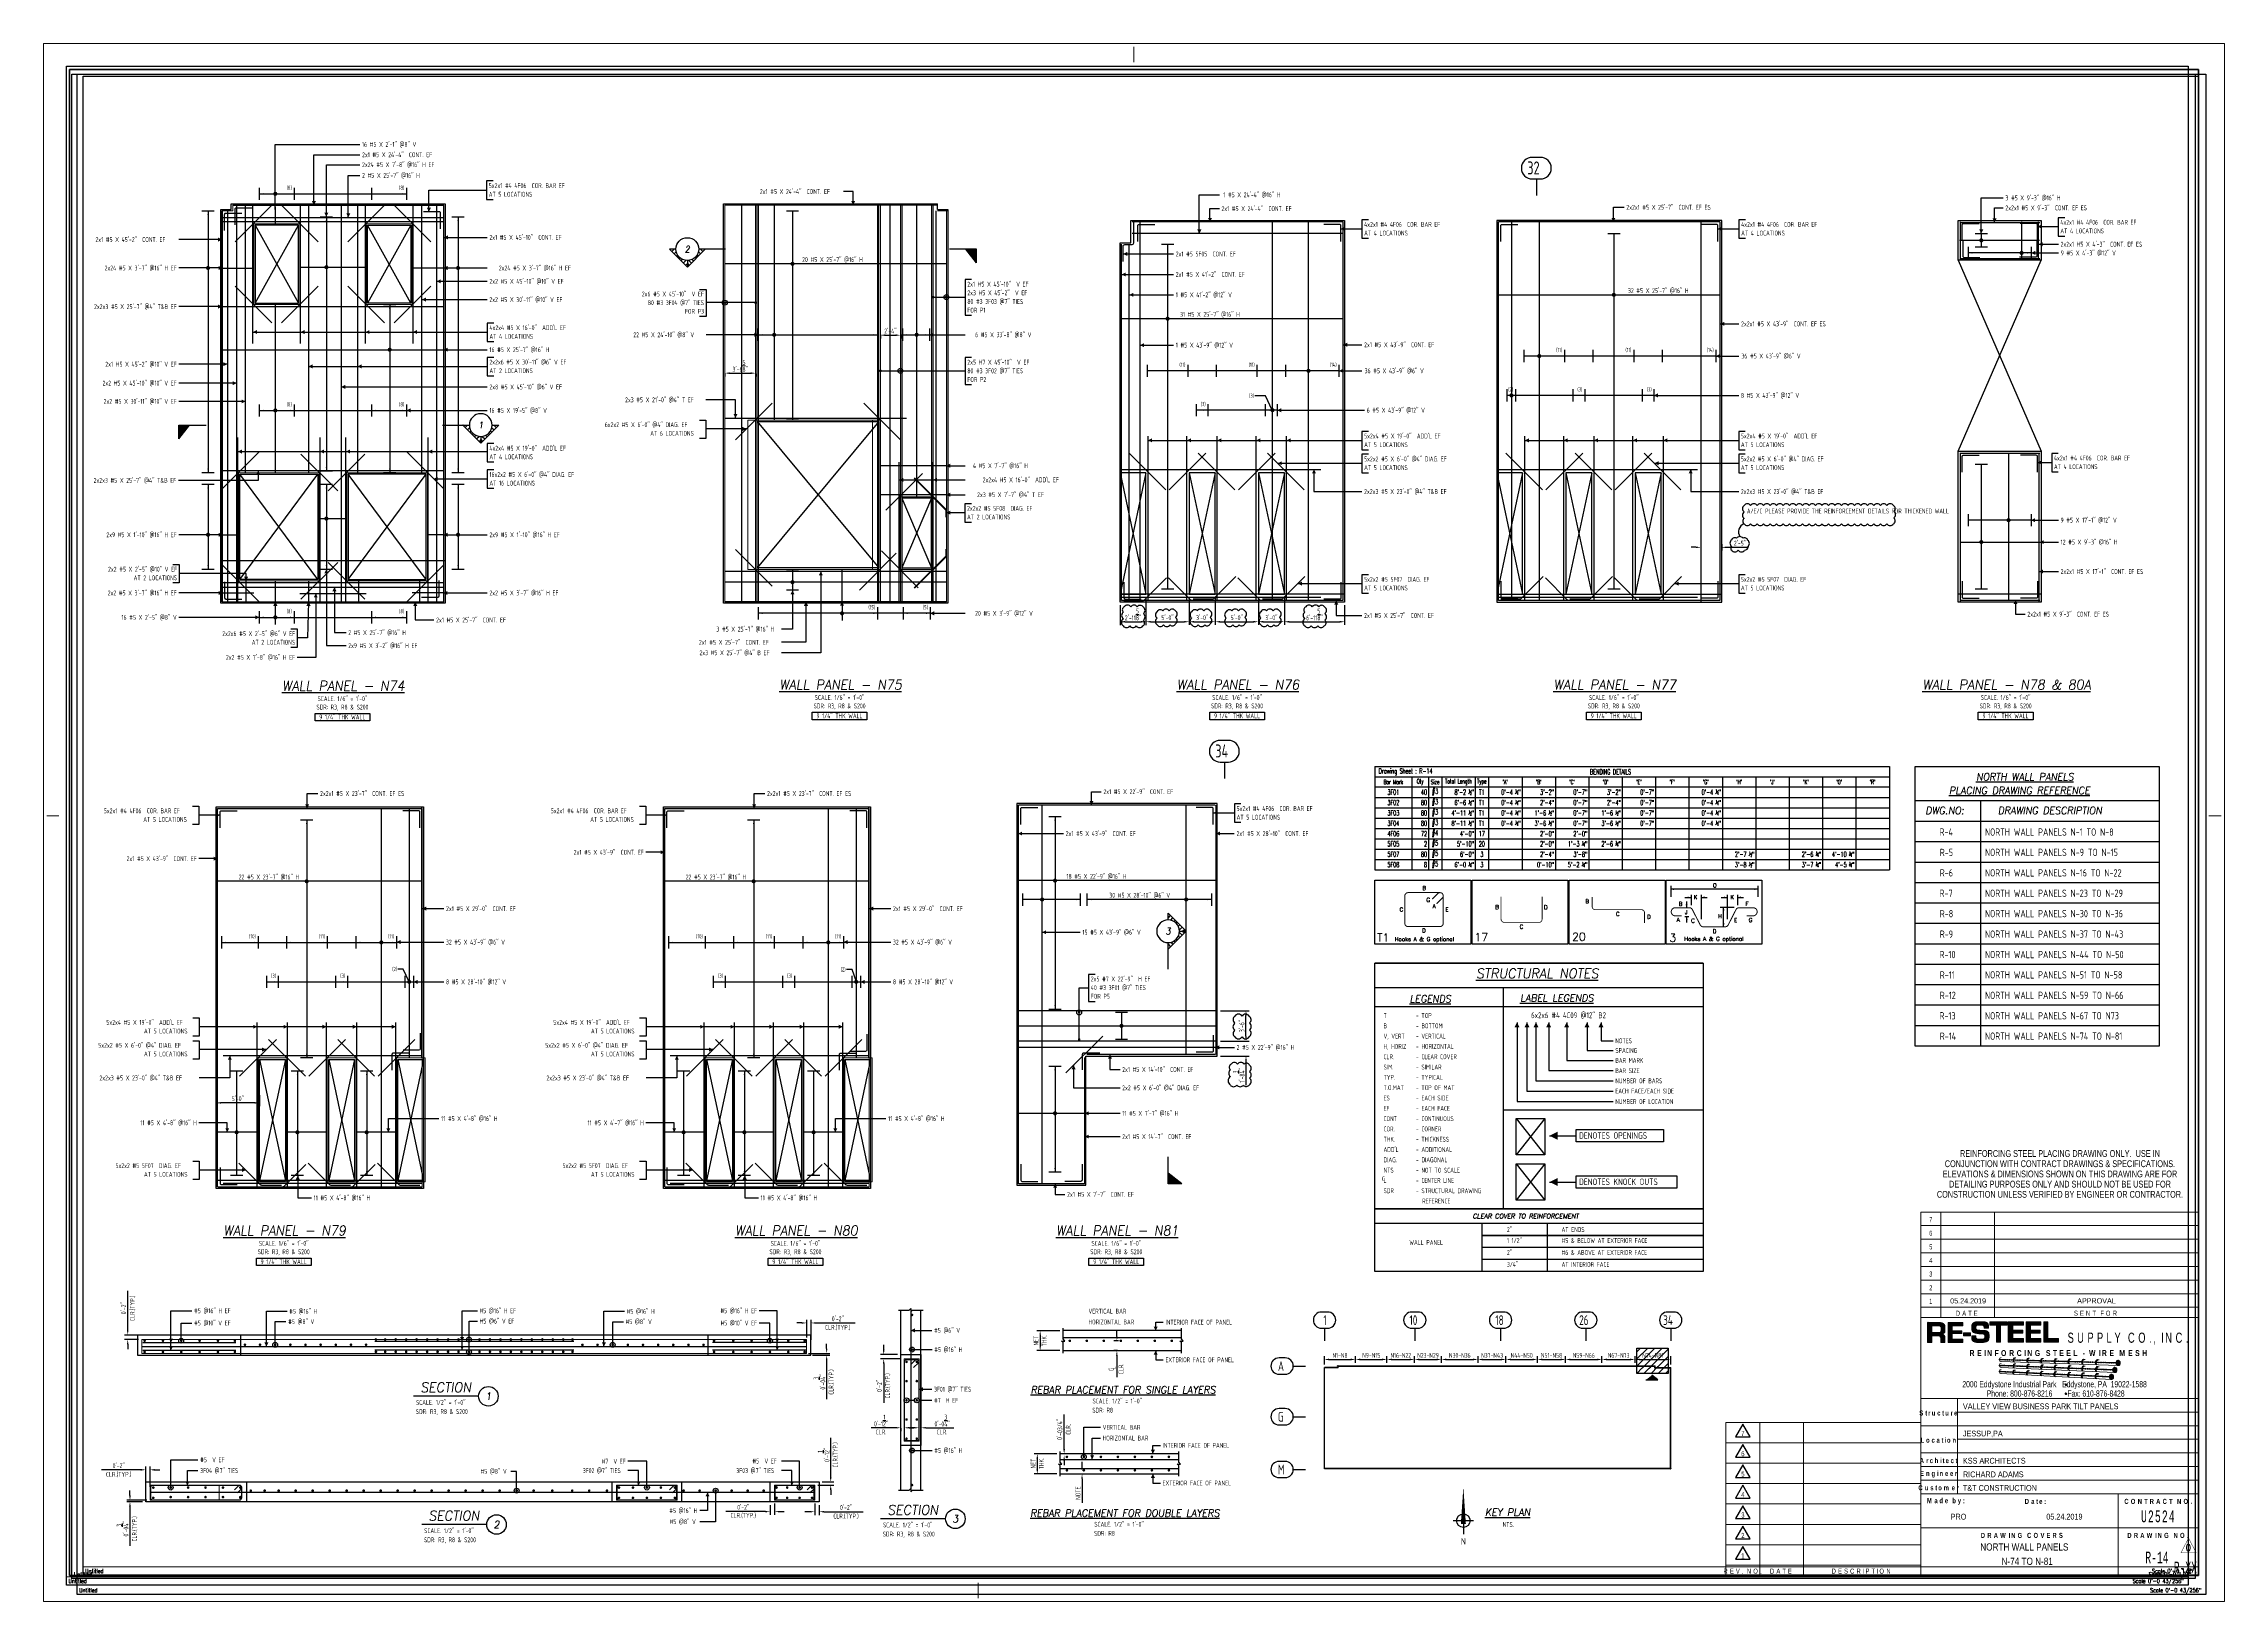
# Paper-space layout 'R-14' of a CAD drawing. Header units: inches. Extents: x -0.1 to 41.9, y 0.7 to 30.7.
# The model-space entities are those that its viewports show. They can reach past a viewport. Long polylines and large blocks are cut down to what shows.
import ezdxf
from ezdxf.enums import TextEntityAlignment as Align

# ---------------------------------------------------------------- set-up
doc = ezdxf.new("R2010")
doc.units = ezdxf.units.IN
doc.header["$MEASUREMENT"] = 0
doc.linetypes.add('HIDDEN', pattern=[6, 3, -3])
doc.linetypes.add('PHANTOM', pattern=[2.5, 1.25, -0.25, 0.25, -0.25, 0.25, -0.25])
doc.layers.get('0').update_dxf_attribs({"linetype": 'CONTINUOUS'})
doc.layers.get('Defpoints').update_dxf_attribs({"linetype": 'CONTINUOUS'})
for name, color, linetype in [('0-25', 7, 'CONTINUOUS'), ('0-25TEXT', 7, 'CONTINUOUS'), ('0-35', 3, 'CONTINUOUS'), ('0-35TEXT', 3, 'CONTINUOUS'), ('0-50', 10, 'CONTINUOUS'), ('3', 3, 'CONTINUOUS'), ('4', 4, 'CONTINUOUS'), ('5', 4, 'CONTINUOUS'), ('BAR-LBL', 2, 'CONTINUOUS'), ('BARLIST', 7, 'CONTINUOUS'), ('CADS-BAR-SKETCH', 7, 'CONTINUOUS'), ('DETAIL', 83, 'CONTINUOUS'), ('GRID', 8, 'PHANTOM'), ('Hatch', 253, 'CONTINUOUS'), ('Hgblock', 7, 'CONTINUOUS'), ('hidden', 7, 'HIDDEN'), ('INTERMEDIATERANGELAY', 7, 'CONTINUOUS'), ('RANGELAY', 7, 'CONTINUOUS'), ('REBARS', 4, 'CONTINUOUS')]:
    doc.layers.add(name, color=color, linetype=linetype)
for name, color, linetype, lineweight in [('AST-TB8', 1, 'CONTINUOUS', 13), ('Level 2', 7, 'CONTINUOUS', 13), ('LOGO BLUE', 5, 'CONTINUOUS', 13), ('LOGO RED', 1, 'CONTINUOUS', 13), ('TEXT', 12, 'CONTINUOUS', 13), ('TITLE BLOCK WT-3', 7, 'CONTINUOUS', 40)]:
    doc.layers.add(name, color=color, linetype=linetype, lineweight=lineweight)
doc.layers.add('COVER', color=6, linetype='CONTINUOUS', lineweight=0, plot=False)
doc.layers.add('TITLE BLOCK BORDER - NO PLOT', color=3, linetype='CONTINUOUS', lineweight=13, plot=False)
doc.layers.add('VIEWPORT_ENTS', color=3, linetype='CONTINUOUS', plot=False)
doc.layers.add('VIEWPORTS', color=5, linetype='CONTINUOUS', plot=False)
doc.styles.add('AR', font='ARCHQUIK.shx', dxfattribs={"width": 0.8})
doc.styles.add('FULL SCALE (aSa)', font='ENGINEERING.shx', dxfattribs={"width": 0.75, "height": 0.125})
doc.styles.add('ROMANS', font='romans.shx', dxfattribs={"width": 0.57})
doc.styles.add('ROMANT', font='romant')
doc.styles.add('Style-FANCY', font='romans.shx')
doc.styles.add('Styledgn002', font='dgn002.shx')
doc.styles.add('TECHNIC', font='technic_.ttf', dxfattribs={"width": 0.8})
doc.dimstyles.new('CADS_DIM_48', dxfattribs={"dimscale": 48, "dimtxt": 0.09375, "dimasz": 0.09375, "dimexe": 0.0625, "dimexo": 0.0625, "dimgap": 0.09375, "dimtad": 0, "dimtih": 1, "dimtoh": 1, "dimzin": 1, "dimdsep": 46, "dimlunit": 4, "dimtxsty": 'AR', "dimblk": 'CLOSED', "dimcen": 0.1875, "dimadec": 0, "dimazin": 0, "dimtfac": 1, "dimtofl": 0, "dimtmove": 0, "dimatfit": 1, "dimldrblk": 'DOTBLANK', "dimfxl": 1, "dimtzin": 0, "dimarcsym": 0})

# ---------------------------------------------------------------- blocks, each defined once
blk = doc.blocks.new('Rev# Block')
at = {"layer": '0-25TEXT', "const_width": 0.0143, "elevation": 0.021}
blk.add_lwpolyline([(0.219, 0.465), (0.219, 0.465), (0.472, -0.021), (-0.033, -0.021)], close=True, dxfattribs=at)
at = {"layer": 'AST-TB8', "linetype": 'Continuous', "style": 'Style-FANCY', "width": 0.888888, "flags": 12}
blk.add_attdef('R', text='', height=0.225, dxfattribs=at).set_placement((0.219, 0.035), align=Align.CENTER)
blk = doc.blocks.new('30x42')
at = {"layer": 'Level 2'}
for p, q in [((21, 29.935), (21, 29.645)), ((0.296, 15.129), (0.064, 15.129)), ((41.704, 15.129), (41.936, 15.129)), ((18, 0.355), (18, 0.065))]:
    blk.add_line(p, q, dxfattribs=at)
at = {"layer": 'TITLE BLOCK BORDER - NO PLOT', "flags": 128}
blk.add_lwpolyline([(42, 30), (0, 30), (0, 0), (42, 0), (42, 30)], close=True, dxfattribs=at)
at = {"layer": 'TITLE BLOCK WT-3', "flags": 128}
blk.add_lwpolyline([(41.5, 29.5), (0.5, 29.5), (0.5, 0.5), (41.5, 0.5), (41.5, 29.5)], close=True, dxfattribs=at)
blk = doc.blocks.new('A$C60980096')
at = {"layer": 'COVER', "insert": (-0.086, -0.093), "char_height": 0.22635, "attachment_point": 5, "line_spacing_factor": 0.6, "style": 'FULL SCALE (aSa)'}
blk.add_mtext('{\\fCourier New|b0|i0|c0|p54;\\W0.4921;R-XX}', dxfattribs=at)
at = {"layer": 'DETAIL', "style": 'ROMANS', "flags": 1}
blk.add_attdef('DRAWINGNO-Invisible', (0, 0), '', height=12, dxfattribs=at)
blk = doc.blocks.new('leadrblk')
blk.add_lwpolyline([(0, 0, 0, 1, 0), (1, 0, 1, 1, 0)], format="xyseb")
blk = doc.blocks.new('_DotBlank')
at = {"layer": '0-35', "color": 0, "lineweight": -2}
blk.add_line((-0.5, 0), (-1, 0), dxfattribs=at)
blk.add_circle((0, 0), 0.5, dxfattribs=at)
blk = doc.blocks.new('*D491')
at = {"layer": 'Defpoints', "color": 0, "transparency": 16777216}
for p in [(9219.4, -3092), (9259.4, -3092), (9219.4, -3112.7)]:
    blk.add_point(p, dxfattribs=at)
at = {"layer": 'DETAIL', "color": 0, "lineweight": -2, "transparency": 16777216}
for p, q in [((9259.4, -3085.2), (9259.4, -3078.5)), ((9223.9, -3092), (9263.9, -3092)), ((9223.9, -3112.7), (9263.9, -3112.7)), ((9259.4, -3119.5), (9259.4, -3153.1))]:
    blk.add_line(p, q, dxfattribs=at)
at = {"layer": 'DETAIL', "color": 0, "transparency": 16777216}
for points in [[(9258.3, -3085.2), (9260.5, -3085.2), (9259.4, -3092)], [(9258.3, -3119.5), (9260.5, -3119.5), (9259.4, -3112.7)]]:
    blk.add_solid(points, dxfattribs=at)
at = {"layer": 'DETAIL', "color": 0, "transparency": 16777216, "insert": (9249.3, -3139.6), "char_height": 6.75, "attachment_point": 5, "rotation": 90, "style": 'AR'}
blk.add_mtext('1\'-8{\\H1.000000x;\\S3/4;}"', dxfattribs=at)
blk = doc.blocks.new('*D492')
at = {"layer": 'Defpoints', "color": 0, "transparency": 16777216}
for p in [(9219.4, -3050), (9259.4, -3050), (9219.4, -3092)]:
    blk.add_point(p, dxfattribs=at)
at = {"layer": 'DETAIL', "color": 0, "lineweight": -2, "transparency": 16777216}
for p, q in [((9223.9, -3050), (9263.9, -3050)), ((9259.4, -3085.2), (9259.4, -3056.7)), ((9223.9, -3092), (9263.9, -3092))]:
    blk.add_line(p, q, dxfattribs=at)
at = {"layer": 'DETAIL', "color": 0, "transparency": 16777216}
for points in [[(9258.3, -3056.7), (9260.5, -3056.7), (9259.4, -3050)], [(9258.3, -3085.2), (9260.5, -3085.2), (9259.4, -3092)]]:
    blk.add_solid(points, dxfattribs=at)
at = {"layer": 'DETAIL', "color": 0, "transparency": 16777216, "insert": (9253.7, -3071), "char_height": 6.75, "attachment_point": 5, "rotation": 90, "style": 'AR'}
blk.add_mtext('3\'-6"', dxfattribs=at)
blk = doc.blocks.new('SECTARO')
at = {"linetype": 'Continuous'}
blk.add_line((33.32, 16.99), (20.13, 0), dxfattribs=at)
for p, q in [((33.32, 16.99), (33.32, 0)), ((33.32, 0), (0, 0))]:
    blk.add_line(p, q)
for points in [[(33.32, 0), (33.32, 16.99), (33.32, 0), (20.13, 0)], [(33.32, 16.99), (20.13, 0), (33.32, 0), (33.32, 16.99)]]:
    blk.add_solid(points, dxfattribs=at)
blk = doc.blocks.new('*X3')
at = {"color": 0, "linetype": 'Continuous'}
for p, q in [((-1.108, 0.278), (-1.075, 0.312)), ((-1.081, 0.217), (-1.031, 0.267)), ((-1.013, 0.197), (-0.986, 0.223)), ((-0.96, 0.161), (-0.942, 0.179)), ((-0.92, 0.112), (-0.898, 0.135)), ((-0.895, 0.05), (-0.854, 0.091)), ((-0.856, 0), (-0.81, 0.046)), ((-0.768, 0), (-0.765, 0.002))]:
    blk.add_line(p, q, dxfattribs=at)
blk = doc.blocks.new('*X2')
at = {"color": 0, "linetype": 'Continuous'}
for p, q in [((-1.108, 0.278), (-1.075, 0.312)), ((-0.96, 0.161), (-0.942, 0.179)), ((-0.856, 0), (-0.81, 0.046))]:
    blk.add_line(p, q, dxfattribs=at)
blk = doc.blocks.new('SECTNU')
at = {"linetype": 'Continuous'}
blk.add_line((-24.74, 0), (-32.81, 0), dxfattribs=at)
blk.add_line((0, 0), (-24.74, 0))
at = {"layer": '3'}
for p, q in [((-68.89, 0), (-46.81, 22.07)), ((-60.81, 0), (-68.89, 0))]:
    blk.add_line(p, q, dxfattribs=at)
at = {"layer": '3', "linetype": 'Continuous'}
blk.add_line((-46.81, 14), (-46.81, 22.07), dxfattribs=at)
at = {"layer": '3'}
for points in [[(-46.81, 22.07), (-24.74, 0), (-32.81, 0, 1)], [(-32.81, 0, 0.414214), (-46.81, 14)]]:
    blk.add_lwpolyline(points, format="xyb", dxfattribs=at)
for start, end in [(90, 180), (180, 0)]:
    blk.add_arc((-46.81, 0), 14, start, end, dxfattribs=at)
at = {"linetype": 'Continuous', "xscale": -64, "yscale": 64, "zscale": 64, "rotation": 359.9999999999999}
blk.add_blockref('*X3', (-117.73, 0), dxfattribs=at)
at = {"linetype": 'Continuous', "xscale": 64, "yscale": 64, "zscale": 64}
for name in ['*X3', '*X2']:
    blk.add_blockref(name, (24.1, 0), dxfattribs=at)
at = {"linetype": 'Continuous', "style": 'ROMANT', "oblique": 9, "width": 0.9}
blk.add_attdef('NO', text='', height=8, dxfattribs=at).set_placement((-46.81, 0), align=Align.MIDDLE)
blk = doc.blocks.new('SECT1')
at = {"color": 7, "linetype": 'Continuous'}
blk.add_line((0.627, 0), (-0.627, 0), dxfattribs=at)
blk.add_circle((0.815, 0), 0.188, dxfattribs=at)
at = {"color": 7, "linetype": 'Continuous', "style": 'ROMANT', "oblique": 9, "width": 0.95}
blk.add_text('SECTION', height=0.1875, dxfattribs=at).set_placement((-0.006, 0.077), align=Align.CENTER)
blk.add_attdef('SECT1', text='', height=0.141, dxfattribs=at).set_placement((0.815, 0), align=Align.MIDDLE)
blk = doc.blocks.new('*D493')
at = {"layer": 'Defpoints', "color": 0, "transparency": 16777216}
for p in [(9120.6, -2472.2), (9085, -2483.2), (9120.6, -2510.6)]:
    blk.add_point(p, dxfattribs=at)
at = {"layer": 'DETAIL', "color": 0, "lineweight": -2, "transparency": 16777216}
for p, q in [((9120.6, -2476.7), (9120.6, -2515.1)), ((9085, -2487.7), (9085, -2515.1)), ((9091.7, -2510.6), (9113.8, -2510.6))]:
    blk.add_line(p, q, dxfattribs=at)
at = {"layer": 'DETAIL', "color": 0, "transparency": 16777216}
for points in [[(9091.7, -2509.4), (9091.7, -2511.7), (9085, -2510.6)], [(9113.8, -2509.4), (9113.8, -2511.7), (9120.6, -2510.6)]]:
    blk.add_solid(points, dxfattribs=at)
at = {"layer": 'DETAIL', "color": 0, "transparency": 16777216, "insert": (9102.8, -2500.4), "char_height": 6.75, "attachment_point": 5, "style": 'AR'}
blk.add_mtext('2\'-11{\\H1.000000x;\\S5/8;}"', dxfattribs=at)
blk = doc.blocks.new('*D494')
at = {"layer": 'Defpoints', "color": 0, "transparency": 16777216}
for p in [(9120.6, -2472.2), (9180.6, -2472.2), (9180.6, -2510.5)]:
    blk.add_point(p, dxfattribs=at)
at = {"layer": 'DETAIL', "color": 0, "lineweight": -2, "transparency": 16777216}
for p, q in [((9120.6, -2476.7), (9120.6, -2515)), ((9180.6, -2476.7), (9180.6, -2515)), ((9127.3, -2510.5), (9173.8, -2510.5))]:
    blk.add_line(p, q, dxfattribs=at)
at = {"layer": 'DETAIL', "color": 0, "transparency": 16777216}
for points in [[(9127.3, -2509.4), (9127.3, -2511.7), (9120.6, -2510.5)], [(9173.8, -2509.4), (9173.8, -2511.7), (9180.6, -2510.5)]]:
    blk.add_solid(points, dxfattribs=at)
at = {"layer": 'DETAIL', "color": 0, "transparency": 16777216, "insert": (9150.6, -2504.8), "char_height": 6.75, "attachment_point": 5, "style": 'AR'}
blk.add_mtext('5\'-0"', dxfattribs=at)
blk = doc.blocks.new('*D495')
at = {"layer": 'Defpoints', "color": 0, "transparency": 16777216}
for p in [(9180.6, -2472.2), (9216.6, -2472.2), (9216.6, -2510.5)]:
    blk.add_point(p, dxfattribs=at)
at = {"layer": 'DETAIL', "color": 0, "lineweight": -2, "transparency": 16777216}
for p, q in [((9180.6, -2476.7), (9180.6, -2515)), ((9216.6, -2476.7), (9216.6, -2515)), ((9187.3, -2510.5), (9209.8, -2510.5))]:
    blk.add_line(p, q, dxfattribs=at)
at = {"layer": 'DETAIL', "color": 0, "transparency": 16777216}
for points in [[(9187.3, -2509.4), (9187.3, -2511.7), (9180.6, -2510.5)], [(9209.8, -2509.4), (9209.8, -2511.7), (9216.6, -2510.5)]]:
    blk.add_solid(points, dxfattribs=at)
at = {"layer": 'DETAIL', "color": 0, "transparency": 16777216, "insert": (9198.6, -2504.8), "char_height": 6.75, "attachment_point": 5, "style": 'AR'}
blk.add_mtext('3\'-0"', dxfattribs=at)
blk = doc.blocks.new('*D496')
at = {"layer": 'Defpoints', "color": 0, "transparency": 16777216}
for p in [(9216.6, -2472.2), (9276.6, -2472.2), (9276.6, -2510.5)]:
    blk.add_point(p, dxfattribs=at)
at = {"layer": 'DETAIL', "color": 0, "lineweight": -2, "transparency": 16777216}
for p, q in [((9216.6, -2476.7), (9216.6, -2515)), ((9276.6, -2476.7), (9276.6, -2515)), ((9223.3, -2510.5), (9269.8, -2510.5))]:
    blk.add_line(p, q, dxfattribs=at)
at = {"layer": 'DETAIL', "color": 0, "transparency": 16777216}
for points in [[(9223.3, -2509.4), (9223.3, -2511.7), (9216.6, -2510.5)], [(9269.8, -2509.4), (9269.8, -2511.7), (9276.6, -2510.5)]]:
    blk.add_solid(points, dxfattribs=at)
at = {"layer": 'DETAIL', "color": 0, "transparency": 16777216, "insert": (9246.6, -2504.8), "char_height": 6.75, "attachment_point": 5, "style": 'AR'}
blk.add_mtext('5\'-0"', dxfattribs=at)
blk = doc.blocks.new('*D497')
at = {"layer": 'Defpoints', "color": 0, "transparency": 16777216}
for p in [(9276.6, -2472.2), (9312.6, -2472.2), (9312.6, -2510.5)]:
    blk.add_point(p, dxfattribs=at)
at = {"layer": 'DETAIL', "color": 0, "lineweight": -2, "transparency": 16777216}
for p, q in [((9276.6, -2476.7), (9276.6, -2515)), ((9312.6, -2476.7), (9312.6, -2515)), ((9283.3, -2510.5), (9305.8, -2510.5))]:
    blk.add_line(p, q, dxfattribs=at)
at = {"layer": 'DETAIL', "color": 0, "transparency": 16777216}
for points in [[(9283.3, -2509.4), (9283.3, -2511.7), (9276.6, -2510.5)], [(9305.8, -2509.4), (9305.8, -2511.7), (9312.6, -2510.5)]]:
    blk.add_solid(points, dxfattribs=at)
at = {"layer": 'DETAIL', "color": 0, "transparency": 16777216, "insert": (9294.6, -2504.8), "char_height": 6.75, "attachment_point": 5, "style": 'AR'}
blk.add_mtext('3\'-0"', dxfattribs=at)
blk = doc.blocks.new('*D498')
at = {"layer": 'Defpoints', "color": 0, "transparency": 16777216}
for p in [(9312.6, -2472.2), (9396.2, -2483.2), (9396.2, -2510.5)]:
    blk.add_point(p, dxfattribs=at)
at = {"layer": 'DETAIL', "color": 0, "lineweight": -2, "transparency": 16777216}
for p, q in [((9312.6, -2476.7), (9312.6, -2515)), ((9396.2, -2487.7), (9396.2, -2515)), ((9319.3, -2510.5), (9389.5, -2510.5))]:
    blk.add_line(p, q, dxfattribs=at)
at = {"layer": 'DETAIL', "color": 0, "transparency": 16777216}
for points in [[(9319.3, -2509.4), (9319.3, -2511.7), (9312.6, -2510.5)], [(9389.5, -2509.4), (9389.5, -2511.7), (9396.2, -2510.5)]]:
    blk.add_solid(points, dxfattribs=at)
at = {"layer": 'DETAIL', "color": 0, "transparency": 16777216, "insert": (9354.4, -2500.4), "char_height": 6.75, "attachment_point": 5, "style": 'AR'}
blk.add_mtext('6\'-11{\\H1.000000x;\\S5/8;}"', dxfattribs=at)
blk = doc.blocks.new('*D499')
at = {"layer": 'Defpoints', "color": 0, "transparency": 16777216}
for p in [(11116.8, -3745.6), (11124.7, -3743.6), (11126.2, -3745.6)]:
    blk.add_point(p, dxfattribs=at)
at = {"layer": 'DETAIL', "color": 0, "lineweight": -2, "transparency": 16777216}
for p, q in [((11116.8, -3741.4), (11116.8, -3739.1)), ((11123.2, -3743.6), (11115.3, -3743.6)), ((11124.7, -3745.6), (11115.3, -3745.6)), ((11116.8, -3747.9), (11116.8, -3766))]:
    blk.add_line(p, q, dxfattribs=at)
at = {"layer": 'DETAIL', "color": 0, "transparency": 16777216}
for points in [[(11116.4, -3741.4), (11117.2, -3741.4), (11116.8, -3743.6)], [(11116.4, -3747.9), (11117.2, -3747.9), (11116.8, -3745.6)]]:
    blk.add_solid(points, dxfattribs=at)
at = {"layer": 'DETAIL', "color": 0, "transparency": 16777216, "insert": (11116.8, -3758.1), "char_height": 2.25, "attachment_point": 5, "rotation": 90, "style": 'AR'}
blk.add_mtext('0\'-2"\\PCLR.(TYP.)', dxfattribs=at)
blk = doc.blocks.new('*D500')
at = {"layer": 'Defpoints', "color": 0, "transparency": 16777216}
for p in [(11124.7, -3776.2), (11124.7, -3777.5), (11126.2, -3776.2)]:
    blk.add_point(p, dxfattribs=at)
at = {"layer": 'DETAIL', "color": 0, "lineweight": -2, "transparency": 16777216}
for p, q in [((11122.5, -3777.5), (11111, -3777.5)), ((11124.7, -3777.7), (11124.7, -3779)), ((11126.2, -3777.7), (11126.2, -3779)), ((11128.5, -3777.5), (11130.7, -3777.5))]:
    blk.add_line(p, q, dxfattribs=at)
at = {"layer": 'DETAIL', "color": 0, "transparency": 16777216}
for points in [[(11122.5, -3777.1), (11122.5, -3777.8), (11124.7, -3777.5)], [(11128.5, -3777.1), (11128.5, -3777.8), (11126.2, -3777.5)]]:
    blk.add_solid(points, dxfattribs=at)
at = {"layer": 'DETAIL', "color": 0, "transparency": 16777216, "char_height": 2.25, "attachment_point": 5, "style": 'AR'}
for s, insert in [('0\'-1{\\H1.000000x;\\S1/2;}"', (11115.6, -3774.1)), ('CLR.', (11115.6, -3779.4))]:
    blk.add_mtext(s, dxfattribs=dict(at, insert=insert))
blk = doc.blocks.new('*D501')
at = {"layer": 'Defpoints', "color": 0, "transparency": 16777216}
for p in [(11133.2, -3777.6), (11134, -3777.5), (11134, -3777.6)]:
    blk.add_point(p, dxfattribs=at)
at = {"layer": 'DETAIL', "color": 0, "lineweight": -2, "transparency": 16777216}
for p, q in [((11131, -3777.5), (11128.7, -3777.5)), ((11133.2, -3776.1), (11133.2, -3776)), ((11134, -3776.1), (11134, -3776)), ((11136.2, -3777.5), (11149.2, -3777.5))]:
    blk.add_line(p, q, dxfattribs=at)
at = {"layer": 'DETAIL', "color": 0, "transparency": 16777216}
for points in [[(11131, -3777.1), (11131, -3777.8), (11133.2, -3777.5)], [(11136.2, -3777.1), (11136.2, -3777.8), (11134, -3777.5)]]:
    blk.add_solid(points, dxfattribs=at)
at = {"layer": 'DETAIL', "color": 0, "transparency": 16777216, "char_height": 2.25, "attachment_point": 5, "style": 'AR'}
for s, insert in [('0\'-0{\\H1.000000x;\\S3/4;}"', (11143.8, -3774.1)), ('CLR.', (11143.8, -3779.4))]:
    blk.add_mtext(s, dxfattribs=dict(at, insert=insert))
blk = doc.blocks.new('*D502')
at = {"layer": 'Defpoints', "color": 0, "transparency": 16777216}
for p in [(9890, -2398.3), (9919, -2398.3), (9919, -2407.3)]:
    blk.add_point(p, dxfattribs=at)
at = {"layer": 'DETAIL', "color": 0, "lineweight": -2, "transparency": 16777216}
for p, q in [((9883.3, -2407.3), (9876.5, -2407.3)), ((9890, -2402.8), (9890, -2411.8)), ((9919, -2402.8), (9919, -2411.8)), ((9925.8, -2407.3), (9956.2, -2407.3))]:
    blk.add_line(p, q, dxfattribs=at)
at = {"layer": 'DETAIL', "color": 0, "transparency": 16777216}
for points in [[(9883.3, -2406.2), (9883.3, -2408.5), (9890, -2407.3)], [(9925.8, -2406.2), (9925.8, -2408.5), (9919, -2407.3)]]:
    blk.add_solid(points, dxfattribs=at)
at = {"layer": 'DETAIL', "color": 0, "transparency": 16777216, "insert": (9944.4, -2401.6), "char_height": 6.75, "attachment_point": 5, "style": 'AR'}
blk.add_mtext('2\'-5"', dxfattribs=at)
blk = doc.blocks.new('*D503')
at = {"layer": 'Defpoints', "color": 0, "transparency": 16777216}
for p in [(11083.2, -3729), (11081.2, -3737.2), (11083.2, -3738.3)]:
    blk.add_point(p, dxfattribs=at)
at = {"layer": 'DETAIL', "color": 0, "lineweight": -2, "transparency": 16777216}
for p, q in [((11078.9, -3729), (11076.7, -3729)), ((11081.2, -3735.7), (11081.2, -3727.5)), ((11083.2, -3736.8), (11083.2, -3727.5)), ((11085.4, -3729), (11103.6, -3729))]:
    blk.add_line(p, q, dxfattribs=at)
at = {"layer": 'DETAIL', "color": 0, "transparency": 16777216}
for points in [[(11078.9, -3728.7), (11078.9, -3729.4), (11081.2, -3729)], [(11085.4, -3728.7), (11085.4, -3729.4), (11083.2, -3729)]]:
    blk.add_solid(points, dxfattribs=at)
at = {"layer": 'DETAIL', "color": 0, "transparency": 16777216, "char_height": 2.25, "attachment_point": 5, "style": 'AR'}
for s, insert in [('0\'-2"', (11095.6, -3727.1)), ('CLR.(TYP.)', (11095.6, -3731.2))]:
    blk.add_mtext(s, dxfattribs=dict(at, insert=insert))
blk = doc.blocks.new('*D504')
at = {"layer": 'Defpoints', "color": 0, "transparency": 16777216}
for p in [(11080.5, -3743.1), (11082.4, -3743.9), (11090.4, -3743.9)]:
    blk.add_point(p, dxfattribs=at)
at = {"layer": 'DETAIL', "color": 0, "lineweight": -2, "transparency": 16777216}
for p, q in [((11090.4, -3740.9), (11090.4, -3738.6)), ((11082, -3743.1), (11091.9, -3743.1)), ((11083.9, -3743.9), (11091.9, -3743.9)), ((11090.4, -3746.1), (11090.4, -3764.3))]:
    blk.add_line(p, q, dxfattribs=at)
at = {"layer": 'DETAIL', "color": 0, "transparency": 16777216}
for points in [[(11090.1, -3740.9), (11090.8, -3740.9), (11090.4, -3743.1)], [(11090.1, -3746.1), (11090.8, -3746.1), (11090.4, -3743.9)]]:
    blk.add_solid(points, dxfattribs=at)
at = {"layer": 'DETAIL', "color": 0, "transparency": 16777216, "char_height": 2.25, "attachment_point": 5, "rotation": 90, "style": 'AR'}
for s, insert in [('0\'-0{\\H1.000000x;\\S3/4;}"', (11087.1, -3756.3)), ('CLR.(TYP.)', (11092.6, -3756.3))]:
    blk.add_mtext(s, dxfattribs=dict(at, insert=insert))
blk = doc.blocks.new('*D505')
at = {"layer": 'Defpoints', "color": 0, "transparency": 16777216}
for p in [(10767.4, -3734.6), (10773.9, -3734.6), (10773.9, -3736.6)]:
    blk.add_point(p, dxfattribs=at)
at = {"layer": 'DETAIL', "color": 0, "lineweight": -2, "transparency": 16777216}
for p, q in [((10767.4, -3732.4), (10767.4, -3714.2)), ((10772.4, -3734.6), (10765.9, -3734.6)), ((10772.4, -3736.6), (10765.9, -3736.6)), ((10767.4, -3738.9), (10767.4, -3741.1))]:
    blk.add_line(p, q, dxfattribs=at)
at = {"layer": 'DETAIL', "color": 0, "transparency": 16777216}
for points in [[(10767, -3732.4), (10767.7, -3732.4), (10767.4, -3734.6)], [(10767, -3738.9), (10767.7, -3738.9), (10767.4, -3736.6)]]:
    blk.add_solid(points, dxfattribs=at)
at = {"layer": 'DETAIL', "color": 0, "transparency": 16777216, "char_height": 2.25, "attachment_point": 5, "rotation": 90, "style": 'AR'}
for s, insert in [('CLR.(TYP.)', (10769.6, -3722.2)), ('0\'-2"', (10765.5, -3722.2))]:
    blk.add_mtext(s, dxfattribs=dict(at, insert=insert))
blk = doc.blocks.new('*D514')
at = {"layer": 'COVER', "color": 0, "lineweight": -2, "transparency": 16777216}
for p, q in [((7831.4, -3167), (7831.4, -3182.1)), ((7891.4, -3167), (7891.4, -3182.1)), ((7884.7, -3177.6), (7838.2, -3177.6))]:
    blk.add_line(p, q, dxfattribs=at)
at = {"layer": 'COVER', "color": 0, "transparency": 16777216}
for points in [[(7838.2, -3176.5), (7838.2, -3178.8), (7831.4, -3177.6)], [(7884.7, -3176.5), (7884.7, -3178.8), (7891.4, -3177.6)]]:
    blk.add_solid(points, dxfattribs=at)
at = {"layer": 'Defpoints', "color": 0, "transparency": 16777216}
for p in [(7831.4, -3162.5), (7891.4, -3162.5), (7831.4, -3177.6)]:
    blk.add_point(p, dxfattribs=at)
at = {"layer": 'COVER', "color": 0, "transparency": 16777216, "insert": (7861.4, -3171.9), "char_height": 6.75, "attachment_point": 5, "style": 'AR'}
blk.add_mtext('5\'-0"', dxfattribs=at)
blk = doc.blocks.new('*D509')
at = {"layer": 'Defpoints', "color": 0, "transparency": 16777216}
for p in [(11199.7, -3732.6), (11189.1, -3741.8), (11199.7, -3741.8)]:
    blk.add_point(p, dxfattribs=at)
at = {"layer": 'DETAIL', "color": 0, "lineweight": -2, "transparency": 16777216}
for p, q in [((11198.2, -3732.6), (11187.6, -3732.6)), ((11189.1, -3734.8), (11189.1, -3739.6)), ((11198.2, -3741.8), (11187.6, -3741.8))]:
    blk.add_line(p, q, dxfattribs=at)
at = {"layer": 'DETAIL', "color": 0, "transparency": 16777216}
for points in [[(11188.8, -3734.8), (11189.5, -3734.8), (11189.1, -3732.6)], [(11188.8, -3739.6), (11189.5, -3739.6), (11189.1, -3741.8)]]:
    blk.add_solid(points, dxfattribs=at)
at = {"layer": 'DETAIL', "color": 0, "transparency": 16777216, "insert": (11189.1, -3737.2), "char_height": 2.25, "attachment_point": 5, "rotation": 90, "style": 'AR'}
blk.add_mtext('NET\\PTHK.', dxfattribs=at)
blk = doc.blocks.new('*D510')
at = {"layer": 'Defpoints', "color": 0, "transparency": 16777216}
for p in [(11198.4, -3789.5), (11187.8, -3798.8), (11198.4, -3798.8)]:
    blk.add_point(p, dxfattribs=at)
at = {"layer": 'DETAIL', "color": 0, "lineweight": -2, "transparency": 16777216}
for p, q in [((11196.9, -3789.5), (11186.3, -3789.5)), ((11196.9, -3798.8), (11186.3, -3798.8)), ((11187.8, -3791.8), (11187.8, -3796.5))]:
    blk.add_line(p, q, dxfattribs=at)
at = {"layer": 'DETAIL', "color": 0, "transparency": 16777216}
for points in [[(11187.4, -3791.8), (11188.2, -3791.8), (11187.8, -3789.5)], [(11187.4, -3796.5), (11188.2, -3796.5), (11187.8, -3798.8)]]:
    blk.add_solid(points, dxfattribs=at)
at = {"layer": 'DETAIL', "color": 0, "transparency": 16777216, "insert": (11187.8, -3794), "char_height": 2.25, "attachment_point": 5, "rotation": 90, "style": 'AR'}
blk.add_mtext('NET\\PTHK.', dxfattribs=at)
blk = doc.blocks.new('*D511')
at = {"layer": 'Defpoints', "color": 0, "transparency": 16777216}
for p in [(11200.2, -3789.5), (11200.2, -3789.5), (11200.2, -3790.3)]:
    blk.add_point(p, dxfattribs=at)
at = {"layer": 'DETAIL', "color": 0, "lineweight": -2, "transparency": 16777216}
for p, q in [((11200.2, -3787.3), (11200.2, -3771.4)), ((11200.2, -3792.6), (11200.2, -3794.8))]:
    blk.add_line(p, q, dxfattribs=at)
at = {"layer": 'DETAIL', "color": 0, "transparency": 16777216}
for points in [[(11199.8, -3787.3), (11200.6, -3787.3), (11200.2, -3789.5)], [(11199.8, -3792.6), (11200.6, -3792.6), (11200.2, -3790.3)]]:
    blk.add_solid(points, dxfattribs=at)
at = {"layer": 'DETAIL', "color": 0, "transparency": 16777216, "char_height": 2.25, "attachment_point": 5, "rotation": 90, "style": 'AR'}
for s, insert in [('0\'-03/4"', (11198.2, -3778.2)), ('CLR.', (11202.1, -3778.2))]:
    blk.add_mtext(s, dxfattribs=dict(at, insert=insert))
blk = doc.blocks.new('*D512')
at = {"layer": 'Defpoints', "color": 0, "transparency": 16777216}
for p in [(11208.5, -3797.7), (11208.5, -3798.8), (11208.5, -3798.8)]:
    blk.add_point(p, dxfattribs=at)
at = {"layer": 'DETAIL', "color": 0, "lineweight": -2, "transparency": 16777216}
for p, q in [((11208.5, -3795.5), (11208.5, -3793.2)), ((11208.5, -3801), (11208.5, -3812.2))]:
    blk.add_line(p, q, dxfattribs=at)
at = {"layer": 'DETAIL', "color": 0, "transparency": 16777216}
for points in [[(11208.1, -3795.5), (11208.8, -3795.5), (11208.5, -3797.7)], [(11208.1, -3801), (11208.8, -3801), (11208.5, -3798.8)]]:
    blk.add_solid(points, dxfattribs=at)
at = {"layer": 'DETAIL', "color": 0, "transparency": 16777216, "insert": (11206.6, -3807.7), "char_height": 2.25, "width": 29.607, "attachment_point": 5, "rotation": 90, "style": 'AR'}
blk.add_mtext('NOTE', dxfattribs=at)
blk = doc.blocks.new('*D513')
at = {"layer": 'Defpoints', "color": 0, "transparency": 16777216}
for p in [(11226.9, -3737.3), (11224.6, -3741.8), (11226.4, -3741.8)]:
    blk.add_point(p, dxfattribs=at)
at = {"layer": 'DETAIL', "color": 0, "lineweight": -2, "transparency": 16777216}
for p, q in [((11225.4, -3737.3), (11223.1, -3737.3)), ((11224.6, -3735), (11224.6, -3732.8)), ((11224.9, -3741.8), (11223.1, -3741.8)), ((11224.6, -3744.1), (11224.6, -3754.1))]:
    blk.add_line(p, q, dxfattribs=at)
at = {"layer": 'DETAIL', "color": 0, "transparency": 16777216}
for points in [[(11224.2, -3735), (11224.9, -3735), (11224.6, -3737.3)], [(11224.2, -3744.1), (11224.9, -3744.1), (11224.6, -3741.8)]]:
    blk.add_solid(points, dxfattribs=at)
at = {"layer": 'DETAIL', "color": 0, "transparency": 16777216, "insert": (11226.5, -3750.2), "char_height": 2.25, "attachment_point": 5, "rotation": 90, "style": 'AR'}
blk.add_mtext('CLR.', dxfattribs=at)
blk = doc.blocks.new('A$C2A293661')
at = {"layer": '0-35TEXT', "style": 'AR', "width": 0.8}
for s, p in [('C', (-0.7, 0.8)), ('L', (0, 0))]:
    blk.add_text(s, height=2.25, dxfattribs=at).set_placement(p)
blk = doc.blocks.new('*D506')
at = {"layer": 'Defpoints', "color": 0, "transparency": 16777216}
for p in [(10775.7, -3796.9), (10775.7, -3806.2), (10777.7, -3806.2)]:
    blk.add_point(p, dxfattribs=at)
at = {"layer": 'DETAIL', "color": 0, "lineweight": -2, "transparency": 16777216}
for p, q in [((10773.4, -3796.9), (10755.3, -3796.9)), ((10775.7, -3804.7), (10775.7, -3795.4)), ((10777.7, -3804.7), (10777.7, -3795.4)), ((10779.9, -3796.9), (10782.2, -3796.9))]:
    blk.add_line(p, q, dxfattribs=at)
at = {"layer": 'DETAIL', "color": 0, "transparency": 16777216}
for points in [[(10773.4, -3796.5), (10773.4, -3797.3), (10775.7, -3796.9)], [(10779.9, -3796.5), (10779.9, -3797.3), (10777.7, -3796.9)]]:
    blk.add_solid(points, dxfattribs=at)
at = {"layer": 'DETAIL', "color": 0, "transparency": 16777216, "char_height": 2.25, "attachment_point": 5, "style": 'AR'}
for s, insert in [('CLR.(TYP.)', (10763.2, -3799.1)), ('0\'-2"', (10763.2, -3795))]:
    blk.add_mtext(s, dxfattribs=dict(at, insert=insert))
blk = doc.blocks.new('*D507')
at = {"layer": 'Defpoints', "color": 0, "transparency": 16777216}
for p in [(11084.9, -3804), (11086.9, -3802.5), (11092.3, -3802.5)]:
    blk.add_point(p, dxfattribs=at)
at = {"layer": 'DETAIL', "color": 0, "lineweight": -2, "transparency": 16777216}
for p, q in [((11092.3, -3800.2), (11092.3, -3782.1)), ((11086.4, -3804), (11093.8, -3804)), ((11088.4, -3802.5), (11093.8, -3802.5)), ((11092.3, -3806.2), (11092.3, -3808.5))]:
    blk.add_line(p, q, dxfattribs=at)
at = {"layer": 'DETAIL', "color": 0, "transparency": 16777216}
for points in [[(11091.9, -3800.2), (11092.7, -3800.2), (11092.3, -3802.5)], [(11091.9, -3806.2), (11092.7, -3806.2), (11092.3, -3804)]]:
    blk.add_solid(points, dxfattribs=at)
at = {"layer": 'DETAIL', "color": 0, "transparency": 16777216, "char_height": 2.25, "attachment_point": 5, "rotation": 90, "style": 'AR'}
for s, insert in [('0\'-1{\\H1.000000x;\\S1/2;}"', (11089, -3790)), ('CLR.(TYP.)', (11094.5, -3790))]:
    blk.add_mtext(s, dxfattribs=dict(at, insert=insert))
blk = doc.blocks.new('*D508')
at = {"layer": 'Defpoints', "color": 0, "transparency": 16777216}
for p in [(10768.4, -3811.7), (10775.7, -3811.7), (10777.7, -3811)]:
    blk.add_point(p, dxfattribs=at)
at = {"layer": 'DETAIL', "color": 0, "lineweight": -2, "transparency": 16777216}
for p, q in [((10768.4, -3808.7), (10768.4, -3806.5)), ((10776.2, -3811), (10766.9, -3811)), ((10774.2, -3811.7), (10766.9, -3811.7)), ((10768.4, -3814), (10768.4, -3832.1))]:
    blk.add_line(p, q, dxfattribs=at)
at = {"layer": 'DETAIL', "color": 0, "transparency": 16777216}
for points in [[(10768, -3808.7), (10768.8, -3808.7), (10768.4, -3811)], [(10768, -3814), (10768.8, -3814), (10768.4, -3811.7)]]:
    blk.add_solid(points, dxfattribs=at)
at = {"layer": 'DETAIL', "color": 0, "transparency": 16777216, "char_height": 2.25, "attachment_point": 5, "rotation": 90, "style": 'AR'}
for s, insert in [('CLR.(TYP.)', (10770.6, -3824.2)), ('0\'-0{\\H1.000000x;\\S3/4;}"', (10765, -3824.2))]:
    blk.add_mtext(s, dxfattribs=dict(at, insert=insert))
blk = doc.blocks.new('*D487')
at = {"layer": 'Defpoints', "color": 0, "transparency": 16777216}
for p in [(11064.3, -3811.7), (11066.3, -3811), (11066.3, -3816.2)]:
    blk.add_point(p, dxfattribs=at)
at = {"layer": 'DETAIL', "color": 0, "lineweight": -2, "transparency": 16777216}
for p, q in [((11062.1, -3816.2), (11043.9, -3816.2)), ((11064.3, -3813.2), (11064.3, -3817.7)), ((11066.3, -3812.5), (11066.3, -3817.7)), ((11068.6, -3816.2), (11070.8, -3816.2))]:
    blk.add_line(p, q, dxfattribs=at)
at = {"layer": 'DETAIL', "color": 0, "transparency": 16777216}
for points in [[(11062.1, -3815.9), (11062.1, -3816.6), (11064.3, -3816.2)], [(11068.6, -3815.9), (11068.6, -3816.6), (11066.3, -3816.2)]]:
    blk.add_solid(points, dxfattribs=at)
at = {"layer": 'DETAIL', "color": 0, "transparency": 16777216, "insert": (11051.9, -3816.2), "char_height": 2.25, "attachment_point": 5, "style": 'AR'}
blk.add_mtext('0\'-2"\\PCLR.(TYP.)', dxfattribs=at)
blk = doc.blocks.new('*D488')
at = {"layer": 'Defpoints', "color": 0, "transparency": 16777216}
for p in [(11084.9, -3811), (11086.9, -3811.7), (11086.9, -3816.3)]:
    blk.add_point(p, dxfattribs=at)
at = {"layer": 'DETAIL', "color": 0, "lineweight": -2, "transparency": 16777216}
for p, q in [((11082.7, -3816.3), (11080.4, -3816.3)), ((11084.9, -3812.5), (11084.9, -3817.8)), ((11086.9, -3813.2), (11086.9, -3817.8)), ((11089.2, -3816.3), (11107.3, -3816.3))]:
    blk.add_line(p, q, dxfattribs=at)
at = {"layer": 'DETAIL', "color": 0, "transparency": 16777216}
for points in [[(11082.7, -3815.9), (11082.7, -3816.6), (11084.9, -3816.3)], [(11089.2, -3815.9), (11089.2, -3816.6), (11086.9, -3816.3)]]:
    blk.add_solid(points, dxfattribs=at)
at = {"layer": 'DETAIL', "color": 0, "transparency": 16777216, "char_height": 2.25, "attachment_point": 5, "style": 'AR'}
for s, insert in [('CLR.(TYP.)', (11099.4, -3818.4)), ('0\'-2"', (11099.4, -3814.3))]:
    blk.add_mtext(s, dxfattribs=dict(at, insert=insert))
blk = doc.blocks.new('*D489')
at = {"layer": 'COVER', "color": 0, "lineweight": -2, "transparency": 16777216}
for p, q in [((8536.8, -2166.7), (8536.8, -2170.3)), ((8543.5, -2165.8), (8572.6, -2165.8)), ((8579.4, -2166.7), (8579.4, -2170.3))]:
    blk.add_line(p, q, dxfattribs=at)
at = {"layer": 'COVER', "color": 0, "transparency": 16777216}
for points in [[(8543.5, -2164.7), (8543.5, -2167), (8536.8, -2165.8)], [(8572.6, -2164.7), (8572.6, -2167), (8579.4, -2165.8)]]:
    blk.add_solid(points, dxfattribs=at)
at = {"layer": 'Defpoints', "color": 0, "transparency": 16777216}
for p in [(8536.8, -2162.2), (8579.4, -2162.2), (8579.4, -2165.8)]:
    blk.add_point(p, dxfattribs=at)
at = {"layer": 'COVER', "color": 0, "transparency": 16777216, "insert": (8558.1, -2155.7), "char_height": 6.75, "attachment_point": 5, "style": 'AR'}
blk.add_mtext('3\'-6{\\H1.000000x;\\S5/8;}"', dxfattribs=at)
blk = doc.blocks.new('*D490')
at = {"layer": 'COVER', "color": 0, "lineweight": -2, "transparency": 16777216}
for p, q in [((8752.4, -2112.2), (8752.4, -2117.7)), ((8759.1, -2113.2), (8773.6, -2113.2)), ((8780.4, -2112.2), (8780.4, -2117.7))]:
    blk.add_line(p, q, dxfattribs=at)
at = {"layer": 'COVER', "color": 0, "transparency": 16777216}
for points in [[(8759.1, -2112), (8759.1, -2114.3), (8752.4, -2113.2)], [(8773.6, -2112), (8773.6, -2114.3), (8780.4, -2113.2)]]:
    blk.add_solid(points, dxfattribs=at)
at = {"layer": 'Defpoints', "color": 0, "transparency": 16777216}
for p in [(8752.4, -2107.7), (8780.4, -2107.7), (8780.4, -2113.2)]:
    blk.add_point(p, dxfattribs=at)
at = {"layer": 'COVER', "color": 0, "transparency": 16777216, "insert": (8766.4, -2107.4), "char_height": 6.75, "attachment_point": 5, "style": 'AR'}
blk.add_mtext('2\'-4"', dxfattribs=at)
blk = doc.blocks.new('rendmark')
at = {"color": 4}
blk.add_line((0, -3), (0, 3), dxfattribs=at)
blk = doc.blocks.new('rarrow')
at = {"color": 7}
blk.add_solid([(2, -0.33), (2, 0.33), (0, 0)], dxfattribs=at)
blk = doc.blocks.new('*U1348', base_point=(8821.4, -2498.8))
at = {"layer": 'INTERMEDIATERANGELAY'}
blk.add_line((8784.4, -2498.8), (8748.4, -2498.8), dxfattribs=at)
at = {"layer": 'RANGELAY'}
for p, q in [((8748.4, -2498.8), (8583.4, -2498.8)), ((8821.4, -2498.8), (8784.4, -2498.8))]:
    blk.add_line(p, q, dxfattribs=at)
at = {"layer": 'RANGELAY', "xscale": 2.834645669291339, "yscale": 2.834645669291339}
for name, p, rotation in [('rendmark', (8583.4, -2498.8), 359.999996929531), ('rarrow', (8583.4, -2498.8), 359.999996929531), ('rarrow', (8748.4, -2498.8), 180), ('rendmark', (8748.4, -2498.8), 180), ('rendmark', (8784.4, -2498.8), 359.999996929531), ('rarrow', (8784.4, -2498.8), 359.999996929531), ('rarrow', (8821.4, -2498.8), 180), ('rendmark', (8821.4, -2498.8), 180)]:
    blk.add_blockref(name, p, dxfattribs=dict(at, rotation=rotation))
blk = doc.blocks.new('VPM74AFE')
at = {"const_width": 1}
blk.add_lwpolyline([(-0.5, 0, 1), (0.5, 0, 1)], format="xyb", close=True, dxfattribs=at)
blk = doc.blocks.new('*U1254', base_point=(8752.4, -2162.6))
at = {"layer": 'REBARS', "color": 0, "const_width": 1.8}
for points in [[(8752.6, -2161.7, 1), (8752.6, -2163.5, 1), (8752.6, -2161.7)], [(8780.2, -2163.5, 1), (8780.2, -2161.7, 1), (8780.2, -2163.5)]]:
    blk.add_lwpolyline(points, format="xyb", dxfattribs=at)
at = {"layer": 'REBARS', "color": 0}
blk.add_lwpolyline([(8752.6, -2162.6), (8780.2, -2162.6)], dxfattribs=at)
blk = doc.blocks.new('*U1253', base_point=(8579.4, -2068.1))
at = {"layer": 'REBARS', "color": 0, "const_width": 1.8}
for points in [[(8537, -2067.2, 1), (8537, -2069, 1), (8537, -2067.2)], [(8579.2, -2069, 1), (8579.2, -2067.2, 1), (8579.2, -2069)]]:
    blk.add_lwpolyline(points, format="xyb", dxfattribs=at)
at = {"layer": 'REBARS', "color": 0}
blk.add_lwpolyline([(8579.2, -2068.1), (8537, -2068.1)], dxfattribs=at)
blk = doc.blocks.new('*U1252', base_point=(8825.4, -2060.5))
at = {"layer": 'REBARS', "color": 0, "const_width": 1.8}
for points in [[(8825.6, -2059.6, 1), (8825.6, -2061.4, 1), (8825.6, -2059.6)], [(8843.8, -2061.4, 1), (8843.8, -2059.6, 1), (8843.8, -2061.4)]]:
    blk.add_lwpolyline(points, format="xyb", dxfattribs=at)
at = {"layer": 'REBARS', "color": 0}
blk.add_lwpolyline([(8825.6, -2060.5), (8843.8, -2060.5)], dxfattribs=at)
blk = doc.blocks.new('*U960', base_point=(8829.8, -2482.9))
at = {"layer": 'REBARS', "color": 0}
blk.add_lwpolyline([(8829.5, -2482.9), (8829.5, -1940.9)], dxfattribs=at)
blk = doc.blocks.new('*U558', base_point=(8765.5, -2482.9))
at = {"layer": 'REBARS', "color": 0}
blk.add_lwpolyline([(8765.9, -2482.9), (8765.9, -1932.9)], dxfattribs=at)
blk = doc.blocks.new('*U1251', base_point=(8783.4, -2112.6))
at = {"layer": 'RANGELAY'}
blk.add_line((8783.4, -2112.6), (8820.4, -2112.6), dxfattribs=at)
at = {"layer": 'RANGELAY', "xscale": 2.834645669291339, "yscale": 2.834645669291339}
for name in ['rendmark', 'rarrow']:
    blk.add_blockref(name, (8783.4, -2112.6), dxfattribs=at)
at = {"layer": 'RANGELAY', "xscale": 2.834645669291339, "yscale": 2.834645669291339, "rotation": 179.999996929531}
for name in ['rendmark', 'rarrow']:
    blk.add_blockref(name, (8820.4, -2112.6), dxfattribs=at)
blk = doc.blocks.new('VPM74B53')
at = {"const_width": 1}
blk.add_lwpolyline([(-0.5, 0, 1), (0.5, 0, 1)], format="xyb", close=True, dxfattribs=at)
blk = doc.blocks.new('*U559', base_point=(8803, -1933.4))
at = {"layer": 'REBARS', "color": 0}
blk.add_lwpolyline([(8802.7, -1933.4), (8802.7, -2337.4)], dxfattribs=at)
blk = doc.blocks.new('*U1250', base_point=(8583.4, -2112.6))
at = {"layer": 'RANGELAY'}
blk.add_line((8583.4, -2112.6), (8748.4, -2112.6), dxfattribs=at)
at = {"layer": 'RANGELAY', "xscale": 2.834645669291339, "yscale": 2.834645669291339}
for name in ['rendmark', 'rarrow']:
    blk.add_blockref(name, (8583.4, -2112.6), dxfattribs=at)
at = {"layer": 'RANGELAY', "xscale": 2.834645669291339, "yscale": 2.834645669291339, "rotation": 179.999996929531}
for name in ['rendmark', 'rarrow']:
    blk.add_blockref(name, (8748.4, -2112.6), dxfattribs=at)
blk = doc.blocks.new('VPM74B66')
at = {"const_width": 1}
blk.add_lwpolyline([(-0.5, 0, 1), (0.5, 0, 1)], format="xyb", close=True, dxfattribs=at)
blk = doc.blocks.new('*U560', base_point=(8605.5, -1932.9))
at = {"layer": 'REBARS', "color": 0}
blk.add_lwpolyline([(8605.2, -1932.9), (8605.2, -2230.9)], dxfattribs=at)
blk = doc.blocks.new('*U1151', base_point=(8698.9, -2482.9))
at = {"layer": 'REBARS', "color": 0}
blk.add_lwpolyline([(8699.2, -2482.9), (8699.2, -2437.9)], dxfattribs=at)
blk = doc.blocks.new('*U781', base_point=(8829.4, -1933.2))
at = {"layer": 'REBARS', "color": 0}
blk.add_lwpolyline([(8829.4, -1932.9), (8537.4, -1932.9)], dxfattribs=at)
blk = doc.blocks.new('*U1347', base_point=(8630.6, -1940.9))
at = {"layer": 'RANGELAY'}
blk.add_line((8630.6, -1940.9), (8630.6, -2230.9), dxfattribs=at)
at = {"layer": 'RANGELAY', "xscale": 2.834645669291339, "yscale": 2.834645669291339}
for name, p, rotation in [('rendmark', (8630.6, -1940.9), 269.9999999999999), ('rarrow', (8630.6, -1940.9), 269.9999999999999), ('rarrow', (8630.6, -2230.9), 89.999996929531), ('rendmark', (8630.6, -2230.9), 89.999996929531)]:
    blk.add_blockref(name, p, dxfattribs=dict(at, rotation=rotation))
blk = doc.blocks.new('VPM74B90')
at = {"const_width": 1}
blk.add_lwpolyline([(-0.5, 0, 1), (0.5, 0, 1)], format="xyb", close=True, dxfattribs=at)
blk = doc.blocks.new('*U680', base_point=(8843.8, -2014.6))
at = {"layer": 'REBARS', "color": 0}
blk.add_lwpolyline([(8843.8, -2014.3), (8536.8, -2014.3)], dxfattribs=at)
blk = doc.blocks.new('*U1346', base_point=(8630.6, -2437.9))
at = {"layer": 'RANGELAY'}
blk.add_line((8630.6, -2437.9), (8630.6, -2466.9), dxfattribs=at)
at = {"layer": 'RANGELAY', "xscale": 2.834645669291339, "yscale": 2.834645669291339}
for name, p, rotation in [('rendmark', (8630.6, -2437.9), 269.9999999999999), ('rarrow', (8630.6, -2437.9), 269.9999999999999), ('rendmark', (8630.6, -2466.9), 89.999996929531), ('rarrow', (8630.6, -2466.9), 89.999996929531)]:
    blk.add_blockref(name, p, dxfattribs=dict(at, rotation=rotation))
blk = doc.blocks.new('VPM74BA0')
at = {"const_width": 1}
blk.add_lwpolyline([(-0.5, 0, 1), (0.5, 0, 1)], format="xyb", close=True, dxfattribs=at)
blk = doc.blocks.new('*U696', base_point=(8844, -2456.1))
at = {"layer": 'REBARS', "color": 0}
blk.add_lwpolyline([(8844, -2455.8), (8537, -2455.8)], dxfattribs=at)
blk = doc.blocks.new('*U986', base_point=(8559.8, -2482.9))
at = {"layer": 'REBARS', "color": 0}
blk.add_lwpolyline([(8560.1, -2482.9), (8560.1, -1932.9)], dxfattribs=at)
blk = doc.blocks.new('*U695', base_point=(8843.8, -2483.2))
at = {"layer": 'REBARS', "color": 0}
blk.add_lwpolyline([(8843.8, -2482.9), (8536.8, -2482.9)], dxfattribs=at)
blk = doc.blocks.new('*U1019', base_point=(8825, -2481.4))
at = {"layer": 'REBARS', "color": 0}
blk.add_lwpolyline([(8825.3, -2481.4), (8825.3, -2289.4)], dxfattribs=at)
blk = doc.blocks.new('*U1020', base_point=(8778.8, -2481.4))
at = {"layer": 'REBARS', "color": 0}
blk.add_lwpolyline([(8778.5, -2481.4), (8778.5, -2289.4)], dxfattribs=at)
blk = doc.blocks.new('*U819', base_point=(8759.5, -2355.3))
at = {"layer": 'REBARS', "color": 0}
blk.add_lwpolyline([(8759.8, -2355.6), (8810.7, -2304.7)], dxfattribs=at)
blk = doc.blocks.new('*U820', base_point=(8753.7, -2412.6))
at = {"layer": 'REBARS', "color": 0}
blk.add_lwpolyline([(8753.9, -2412.4), (8804.8, -2463.3)], dxfattribs=at)
blk = doc.blocks.new('*U821', base_point=(8780.5, -2258.3))
at = {"layer": 'REBARS', "color": 0}
blk.add_lwpolyline([(8780.3, -2258.5), (8729.4, -2207.6)], dxfattribs=at)
blk = doc.blocks.new('*U822', base_point=(8551.3, -2258.3))
at = {"layer": 'REBARS', "color": 0}
blk.add_lwpolyline([(8551.5, -2258.5), (8602.4, -2207.6)], dxfattribs=at)
blk = doc.blocks.new('*U823', base_point=(8774.7, -2416))
at = {"layer": 'REBARS', "color": 0}
blk.add_lwpolyline([(8774.5, -2415.7), (8723.6, -2466.7)], dxfattribs=at)
blk = doc.blocks.new('*U824', base_point=(8551.3, -2410.4))
at = {"layer": 'REBARS', "color": 0}
blk.add_lwpolyline([(8551.5, -2410.2), (8602.4, -2461.1)], dxfattribs=at)
blk = doc.blocks.new('*U1168', base_point=(8843.6, -2294.5))
at = {"layer": 'REBARS', "color": 0}
blk.add_lwpolyline([(8843.6, -2294.2), (8752.6, -2294.2)], dxfattribs=at)
blk = doc.blocks.new('*U561', base_point=(8536.8, -2227.9))
at = {"layer": 'REBARS', "color": 0}
blk.add_lwpolyline([(8536.8, -2228.2), (8788.8, -2228.2)], dxfattribs=at)
blk = doc.blocks.new('*U694', base_point=(8536.8, -2440.9))
at = {"layer": 'REBARS', "color": 0}
blk.add_lwpolyline([(8536.8, -2440.5), (8843.8, -2440.5)], dxfattribs=at)
blk = doc.blocks.new('*U1167', base_point=(8843.6, -2334.7))
at = {"layer": 'REBARS', "color": 0}
blk.add_lwpolyline([(8843.6, -2334.4), (8752.6, -2334.4)], dxfattribs=at)
blk = doc.blocks.new('*U562', base_point=(8844, -2355.3))
at = {"layer": 'REBARS', "color": 0}
blk.add_lwpolyline([(8843.7, -2365.3), (8843.7, -2356.4, 0.198912), (8843.1, -2354.8), (8799.5, -2311.3)], format="xyb", dxfattribs=at)
blk = doc.blocks.new('*U563', base_point=(8844, -2419.9))
at = {"layer": 'REBARS', "color": 0}
blk.add_lwpolyline([(8843.7, -2409.9), (8843.7, -2418.9, -0.198912), (8843.1, -2420.4), (8799.5, -2463.9)], format="xyb", dxfattribs=at)
blk = doc.blocks.new('*U1044', base_point=(8736.2, -2870.7))
at = {"layer": 'REBARS', "color": 0}
blk.add_lwpolyline([(8736.2, -2870.4), (8453.2, -2870.4)], dxfattribs=at)
blk = doc.blocks.new('*U1345', base_point=(8576.7, -2785.3))
at = {"layer": 'RANGELAY'}
blk.add_line((8576.7, -2785.3), (8576.7, -3115.3), dxfattribs=at)
at = {"layer": 'RANGELAY', "xscale": 2.834645669291339, "yscale": 2.834645669291339}
for name, p, rotation in [('rendmark', (8576.7, -2785.3), 269.9999999999999), ('rarrow', (8576.7, -2785.3), 269.9999999999999), ('rarrow', (8576.7, -3115.3), 89.999996929531), ('rendmark', (8576.7, -3115.3), 89.999996929531)]:
    blk.add_blockref(name, p, dxfattribs=dict(at, rotation=rotation))
blk = doc.blocks.new('VPM74C3E')
at = {"const_width": 1}
blk.add_lwpolyline([(-0.5, 0, 1), (0.5, 0, 1)], format="xyb", close=True, dxfattribs=at)
blk = doc.blocks.new('*U636', base_point=(8680.5, -2769.3))
at = {"layer": 'REBARS', "color": 0}
blk.add_lwpolyline([(8680.2, -2769.3), (8680.2, -3294.3)], dxfattribs=at)
blk = doc.blocks.new('*U630', base_point=(8719.1, -2769.3))
at = {"layer": 'REBARS', "color": 0}
blk.add_lwpolyline([(8718.8, -2769.3), (8718.8, -3115.3)], dxfattribs=at)
blk = doc.blocks.new('*U903', base_point=(8550.5, -3294.3))
at = {"layer": 'REBARS', "color": 0}
blk.add_lwpolyline([(8550.2, -3294.3), (8550.2, -3066.3)], dxfattribs=at)
blk = doc.blocks.new('*U904', base_point=(8508.5, -3294.3))
at = {"layer": 'REBARS', "color": 0}
blk.add_lwpolyline([(8508.2, -3294.3), (8508.2, -3066.3)], dxfattribs=at)
blk = doc.blocks.new('*U905', base_point=(8700.5, -3294.3))
at = {"layer": 'REBARS', "color": 0}
blk.add_lwpolyline([(8700.2, -3294.3), (8700.2, -3066.3)], dxfattribs=at)
blk = doc.blocks.new('*U906', base_point=(8646.5, -3294.3))
at = {"layer": 'REBARS', "color": 0}
blk.add_lwpolyline([(8646.2, -3294.3), (8646.2, -3066.3)], dxfattribs=at)
blk = doc.blocks.new('*U907', base_point=(8604.5, -3294.3))
at = {"layer": 'REBARS', "color": 0}
blk.add_lwpolyline([(8604.2, -3294.3), (8604.2, -3066.3)], dxfattribs=at)
blk = doc.blocks.new('*U814', base_point=(8675.4, -3140.3))
at = {"layer": 'REBARS', "color": 0}
blk.add_lwpolyline([(8675.7, -3140.6), (8726.6, -3089.6)], dxfattribs=at)
blk = doc.blocks.new('*U938', base_point=(8705.7, -3292.4))
at = {"layer": 'REBARS', "color": 0}
blk.add_lwpolyline([(8733.7, -3292.1), (8706.7, -3292.1, -0.198913), (8705.2, -3291.5), (8674.7, -3261)], format="xyb", dxfattribs=at)
blk = doc.blocks.new('*U939', base_point=(8513.7, -3292.4))
at = {"layer": 'REBARS', "color": 0}
blk.add_lwpolyline([(8541.7, -3292.1), (8514.7, -3292.1, -0.198913), (8513.2, -3291.5), (8482.7, -3261)], format="xyb", dxfattribs=at)
blk = doc.blocks.new('*U940', base_point=(8544.8, -3294.3))
at = {"layer": 'REBARS', "color": 0}
blk.add_lwpolyline([(8516.8, -3294), (8543.7, -3294, 0.198912), (8545.3, -3293.3), (8575.7, -3262.9)], format="xyb", dxfattribs=at)
blk = doc.blocks.new('*U815', base_point=(8483.5, -3140.4))
at = {"layer": 'REBARS', "color": 0}
blk.add_lwpolyline([(8483.7, -3140.6), (8534.6, -3089.7)], dxfattribs=at)
blk = doc.blocks.new('*U816', base_point=(8575, -3140.4))
at = {"layer": 'REBARS', "color": 0}
blk.add_lwpolyline([(8574.8, -3140.6), (8523.9, -3089.7)], dxfattribs=at)
blk = doc.blocks.new('*U941', base_point=(8609.7, -3292.4))
at = {"layer": 'REBARS', "color": 0}
blk.add_lwpolyline([(8637.7, -3292.1), (8610.7, -3292.1, -0.198913), (8609.2, -3291.5), (8578.7, -3261)], format="xyb", dxfattribs=at)
blk = doc.blocks.new('*U942', base_point=(8640.8, -3294.3))
at = {"layer": 'REBARS', "color": 0}
blk.add_lwpolyline([(8612.8, -3294), (8639.7, -3294, 0.198912), (8641.3, -3293.3), (8671.7, -3262.9)], format="xyb", dxfattribs=at)
blk = doc.blocks.new('*U926', base_point=(8736.8, -3289.3))
at = {"layer": 'REBARS', "color": 0}
blk.add_lwpolyline([(8736.8, -3289.6), (8460.8, -3289.6)], dxfattribs=at)
blk = doc.blocks.new('*U927', base_point=(8736.8, -3112.6))
at = {"layer": 'REBARS', "color": 0}
blk.add_lwpolyline([(8736.8, -3112.3), (8460.8, -3112.3)], dxfattribs=at)
blk = doc.blocks.new('*U817', base_point=(8579.5, -3140.4))
at = {"layer": 'REBARS', "color": 0}
blk.add_lwpolyline([(8579.7, -3140.6), (8630.6, -3089.7)], dxfattribs=at)
blk = doc.blocks.new('*U818', base_point=(8671, -3140.4))
at = {"layer": 'REBARS', "color": 0}
blk.add_lwpolyline([(8670.8, -3140.6), (8619.9, -3089.7)], dxfattribs=at)
blk = doc.blocks.new('*U1161', base_point=(8456.2, -3291.3))
at = {"layer": 'REBARS', "color": 0}
blk.add_lwpolyline([(8456.5, -3267.3), (8456.5, -3289.3, 0.414214), (8458.2, -3291), (8480.2, -3291)], format="xyb", dxfattribs=at)
blk = doc.blocks.new('*U1040', base_point=(8736.8, -3115.3))
at = {"layer": 'REBARS', "color": 0}
blk.add_lwpolyline([(8736.5, -3115.3), (8736.5, -2767.3)], dxfattribs=at)
blk = doc.blocks.new('*U1042', base_point=(8453.8, -2769.6))
at = {"layer": 'REBARS', "color": 0}
blk.add_lwpolyline([(8453.8, -2769.3), (8736.8, -2769.3)], dxfattribs=at)
blk = doc.blocks.new('*U1162', base_point=(8733.8, -2772.3))
at = {"layer": 'REBARS', "color": 0}
blk.add_lwpolyline([(8733.6, -2796.3), (8733.6, -2774.3, 0.414214), (8731.8, -2772.5), (8709.8, -2772.5)], format="xyb", dxfattribs=at)
blk = doc.blocks.new('*U1043', base_point=(8453.8, -3294))
at = {"layer": 'REBARS', "color": 0}
blk.add_lwpolyline([(8453.8, -3294.3), (8736.8, -3294.3)], dxfattribs=at)
blk = doc.blocks.new('*U644', base_point=(8452.9, -3294.3))
at = {"layer": 'REBARS', "color": 0}
blk.add_lwpolyline([(8453.2, -3294.3), (8453.2, -2769.3)], dxfattribs=at)
blk = doc.blocks.new('*U1163', base_point=(8456.2, -2772.3))
at = {"layer": 'REBARS', "color": 0}
blk.add_lwpolyline([(8456.5, -2796.3), (8456.5, -2774.3, -0.414214), (8458.2, -2772.5), (8480.2, -2772.5)], format="xyb", dxfattribs=at)
blk = doc.blocks.new('*U1047', base_point=(8701.2, -3218.7))
at = {"layer": 'REBARS', "color": 0}
blk.add_lwpolyline([(8701.2, -3218.4), (8645.2, -3218.4)], dxfattribs=at)
blk = doc.blocks.new('*U1344', base_point=(8659.9, -3133.3))
at = {"layer": 'RANGELAY'}
blk.add_line((8659.9, -3133.3), (8659.9, -3278.3), dxfattribs=at)
at = {"layer": 'RANGELAY', "xscale": 2.834645669291339, "yscale": 2.834645669291339}
for name, p, rotation in [('rendmark', (8659.9, -3133.3), 269.9999999999999), ('rarrow', (8659.9, -3133.3), 269.9999999999999), ('rarrow', (8659.9, -3278.3), 89.999996929531), ('rendmark', (8659.9, -3278.3), 89.999996929531)]:
    blk.add_blockref(name, p, dxfattribs=dict(at, rotation=rotation))
blk = doc.blocks.new('VPM74CF5')
at = {"const_width": 1}
blk.add_lwpolyline([(-0.5, 0, 1), (0.5, 0, 1)], format="xyb", close=True, dxfattribs=at)
blk = doc.blocks.new('*U1048', base_point=(8605.2, -3218.7))
at = {"layer": 'REBARS', "color": 0}
blk.add_lwpolyline([(8605.2, -3218.4), (8549.2, -3218.4)], dxfattribs=at)
blk = doc.blocks.new('*U1343', base_point=(8563.9, -3133.3))
at = {"layer": 'RANGELAY'}
blk.add_line((8563.9, -3133.3), (8563.9, -3278.3), dxfattribs=at)
at = {"layer": 'RANGELAY', "xscale": 2.834645669291339, "yscale": 2.834645669291339}
for name, p, rotation in [('rendmark', (8563.9, -3133.3), 269.9999999999999), ('rarrow', (8563.9, -3133.3), 269.9999999999999), ('rarrow', (8563.9, -3278.3), 89.999996929531), ('rendmark', (8563.9, -3278.3), 89.999996929531)]:
    blk.add_blockref(name, p, dxfattribs=dict(at, rotation=rotation))
blk = doc.blocks.new('VPM74D01')
at = {"const_width": 1}
blk.add_lwpolyline([(-0.5, 0, 1), (0.5, 0, 1)], format="xyb", close=True, dxfattribs=at)
blk = doc.blocks.new('*U1342', base_point=(8521.2, -3009.8))
at = {"layer": 'INTERMEDIATERANGELAY'}
for p, q in [((8537.2, -3009.8), (8617.2, -3009.8)), ((8633.2, -3009.8), (8713.2, -3009.8))]:
    blk.add_line(p, q, dxfattribs=at)
at = {"layer": 'RANGELAY'}
for p, q in [((8521.2, -3009.8), (8537.2, -3009.8)), ((8617.2, -3009.8), (8633.2, -3009.8)), ((8713.2, -3009.8), (8724.8, -3009.8))]:
    blk.add_line(p, q, dxfattribs=at)
at = {"layer": 'RANGELAY', "xscale": 2.834645669291339, "yscale": 2.834645669291339}
for name, p in [('rendmark', (8521.2, -3009.8)), ('rendmark', (8617.2, -3009.8)), ('rendmark', (8713.2, -3009.8)), ('rarrow', (8521.2, -3009.8)), ('rarrow', (8617.2, -3009.8)), ('rarrow', (8713.2, -3009.8))]:
    blk.add_blockref(name, p, dxfattribs=at)
at = {"layer": 'RANGELAY', "xscale": 2.834645669291339, "yscale": 2.834645669291339, "rotation": 179.999996929531}
for name, p in [('rendmark', (8537.2, -3009.8)), ('rendmark', (8633.2, -3009.8)), ('rendmark', (8724.8, -3009.8)), ('rarrow', (8537.2, -3009.8)), ('rarrow', (8633.2, -3009.8)), ('rarrow', (8724.8, -3009.8))]:
    blk.add_blockref(name, p, dxfattribs=at)
blk = doc.blocks.new('VPM74D18')
at = {"const_width": 1}
blk.add_lwpolyline([(-0.5, 0, 1), (0.5, 0, 1)], format="xyb", close=True, dxfattribs=at)
blk = doc.blocks.new('*U1160', base_point=(8509.2, -3218.7))
at = {"layer": 'REBARS', "color": 0}
blk.add_lwpolyline([(8509.2, -3218.4), (8454.2, -3218.4)], dxfattribs=at)
blk = doc.blocks.new('*U1341', base_point=(8479.6, -3133.3))
at = {"layer": 'RANGELAY'}
blk.add_line((8479.6, -3133.3), (8479.6, -3278.3), dxfattribs=at)
at = {"layer": 'RANGELAY', "xscale": 2.834645669291339, "yscale": 2.834645669291339}
for name, p, rotation in [('rendmark', (8479.6, -3133.3), 269.9999999999999), ('rarrow', (8479.6, -3133.3), 269.9999999999999), ('rarrow', (8479.6, -3278.3), 89.999996929531), ('rendmark', (8479.6, -3278.3), 89.999996929531)]:
    blk.add_blockref(name, p, dxfattribs=dict(at, rotation=rotation))
blk = doc.blocks.new('VPM74D25')
at = {"const_width": 1}
blk.add_lwpolyline([(-0.5, 0, 1), (0.5, 0, 1)], format="xyb", close=True, dxfattribs=at)
blk = doc.blocks.new('*U1340', base_point=(8459.2, -2955.2))
at = {"layer": 'INTERMEDIATERANGELAY'}
for p, q in [((8509.2, -2955.2), (8549.2, -2955.2)), ((8605.2, -2955.2), (8645.2, -2955.2))]:
    blk.add_line(p, q, dxfattribs=at)
at = {"layer": 'RANGELAY'}
for p, q in [((8459.2, -2955.2), (8509.2, -2955.2)), ((8549.2, -2955.2), (8605.2, -2955.2)), ((8645.2, -2955.2), (8701.2, -2955.2))]:
    blk.add_line(p, q, dxfattribs=at)
at = {"layer": 'RANGELAY', "xscale": 2.834645669291339, "yscale": 2.834645669291339}
for name, p in [('rendmark', (8459.2, -2955.2)), ('rendmark', (8549.2, -2955.2)), ('rendmark', (8645.2, -2955.2)), ('rarrow', (8459.2, -2955.2)), ('rarrow', (8549.2, -2955.2)), ('rarrow', (8645.2, -2955.2))]:
    blk.add_blockref(name, p, dxfattribs=at)
at = {"layer": 'RANGELAY', "xscale": 2.834645669291339, "yscale": 2.834645669291339, "rotation": 179.999996929531}
for name, p in [('rendmark', (8509.2, -2955.2)), ('rendmark', (8605.2, -2955.2)), ('rendmark', (8701.2, -2955.2)), ('rarrow', (8509.2, -2955.2)), ('rarrow', (8605.2, -2955.2)), ('rarrow', (8701.2, -2955.2))]:
    blk.add_blockref(name, p, dxfattribs=at)
blk = doc.blocks.new('VPM74D2E')
at = {"const_width": 1}
blk.add_lwpolyline([(-0.5, 0, 1), (0.5, 0, 1)], format="xyb", close=True, dxfattribs=at)
blk = doc.blocks.new('*U1339', base_point=(7901.4, -3009.8))
at = {"layer": 'INTERMEDIATERANGELAY'}
for p, q in [((7917.4, -3009.8), (7997.4, -3009.8)), ((8013.4, -3009.8), (8093.4, -3009.8))]:
    blk.add_line(p, q, dxfattribs=at)
at = {"layer": 'RANGELAY'}
for p, q in [((7901.4, -3009.8), (7917.4, -3009.8)), ((7997.4, -3009.8), (8013.4, -3009.8)), ((8093.4, -3009.8), (8105, -3009.8))]:
    blk.add_line(p, q, dxfattribs=at)
at = {"layer": 'RANGELAY', "xscale": 2.834645669291339, "yscale": 2.834645669291339}
for name, p in [('rendmark', (7901.4, -3009.8)), ('rendmark', (7997.4, -3009.8)), ('rendmark', (8093.4, -3009.8)), ('rarrow', (7901.4, -3009.8)), ('rarrow', (7997.4, -3009.8)), ('rarrow', (8093.4, -3009.8))]:
    blk.add_blockref(name, p, dxfattribs=at)
at = {"layer": 'RANGELAY', "xscale": 2.834645669291339, "yscale": 2.834645669291339, "rotation": 179.999996929531}
for name, p in [('rendmark', (7917.4, -3009.8)), ('rendmark', (8013.4, -3009.8)), ('rendmark', (8105, -3009.8)), ('rarrow', (7917.4, -3009.8)), ('rarrow', (8013.4, -3009.8)), ('rarrow', (8105, -3009.8))]:
    blk.add_blockref(name, p, dxfattribs=at)
blk = doc.blocks.new('VPM74D4E')
at = {"const_width": 1}
blk.add_lwpolyline([(-0.5, 0, 1), (0.5, 0, 1)], format="xyb", close=True, dxfattribs=at)
blk = doc.blocks.new('*U1046', base_point=(7889.4, -3218.7))
at = {"layer": 'REBARS', "color": 0}
blk.add_lwpolyline([(7889.4, -3218.4), (7833.4, -3218.4)], dxfattribs=at)
blk = doc.blocks.new('*U1338', base_point=(7859.8, -3133.3))
at = {"layer": 'RANGELAY'}
blk.add_line((7859.8, -3133.3), (7859.8, -3278.3), dxfattribs=at)
at = {"layer": 'RANGELAY', "xscale": 2.834645669291339, "yscale": 2.834645669291339}
for name, p, rotation in [('rendmark', (7859.8, -3133.3), 269.9999999999999), ('rarrow', (7859.8, -3133.3), 269.9999999999999), ('rarrow', (7859.8, -3278.3), 89.999996929531), ('rendmark', (7859.8, -3278.3), 89.999996929531)]:
    blk.add_blockref(name, p, dxfattribs=dict(at, rotation=rotation))
blk = doc.blocks.new('VPM74D5B')
at = {"const_width": 1}
blk.add_lwpolyline([(-0.5, 0, 1), (0.5, 0, 1)], format="xyb", close=True, dxfattribs=at)
blk = doc.blocks.new('*U1045', base_point=(8081.4, -3218.7))
at = {"layer": 'REBARS', "color": 0}
blk.add_lwpolyline([(8081.4, -3218.4), (8025.4, -3218.4)], dxfattribs=at)
blk = doc.blocks.new('*U1337', base_point=(8040.1, -3133.3))
at = {"layer": 'RANGELAY'}
blk.add_line((8040.1, -3133.3), (8040.1, -3278.3), dxfattribs=at)
at = {"layer": 'RANGELAY', "xscale": 2.834645669291339, "yscale": 2.834645669291339}
for name, p, rotation in [('rendmark', (8040.1, -3133.3), 269.9999999999999), ('rarrow', (8040.1, -3133.3), 269.9999999999999), ('rarrow', (8040.1, -3278.3), 89.999996929531), ('rendmark', (8040.1, -3278.3), 89.999996929531)]:
    blk.add_blockref(name, p, dxfattribs=dict(at, rotation=rotation))
blk = doc.blocks.new('VPM74D65')
at = {"const_width": 1}
blk.add_lwpolyline([(-0.5, 0, 1), (0.5, 0, 1)], format="xyb", close=True, dxfattribs=at)
blk = doc.blocks.new('*U564', base_point=(7985.4, -3218.7))
at = {"layer": 'REBARS', "color": 0}
blk.add_lwpolyline([(7985.4, -3218.4), (7929.4, -3218.4)], dxfattribs=at)
blk = doc.blocks.new('*U1336', base_point=(7944.1, -3133.3))
at = {"layer": 'RANGELAY'}
blk.add_line((7944.1, -3133.3), (7944.1, -3278.3), dxfattribs=at)
at = {"layer": 'RANGELAY', "xscale": 2.834645669291339, "yscale": 2.834645669291339}
for name, p, rotation in [('rendmark', (7944.1, -3133.3), 269.9999999999999), ('rarrow', (7944.1, -3133.3), 269.9999999999999), ('rarrow', (7944.1, -3278.3), 89.999996929531), ('rendmark', (7944.1, -3278.3), 89.999996929531)]:
    blk.add_blockref(name, p, dxfattribs=dict(at, rotation=rotation))
blk = doc.blocks.new('VPM74D6F')
at = {"const_width": 1}
blk.add_lwpolyline([(-0.5, 0, 1), (0.5, 0, 1)], format="xyb", close=True, dxfattribs=at)
blk = doc.blocks.new('*U1335', base_point=(7839.4, -2955.2))
at = {"layer": 'INTERMEDIATERANGELAY'}
for p, q in [((7889.4, -2955.2), (7929.4, -2955.2)), ((7985.4, -2955.2), (8025.4, -2955.2))]:
    blk.add_line(p, q, dxfattribs=at)
at = {"layer": 'RANGELAY'}
for p, q in [((7839.4, -2955.2), (7889.4, -2955.2)), ((7929.4, -2955.2), (7985.4, -2955.2)), ((8025.4, -2955.2), (8081.4, -2955.2))]:
    blk.add_line(p, q, dxfattribs=at)
at = {"layer": 'RANGELAY', "xscale": 2.834645669291339, "yscale": 2.834645669291339}
for name, p in [('rendmark', (7839.4, -2955.2)), ('rendmark', (7929.4, -2955.2)), ('rendmark', (8025.4, -2955.2)), ('rarrow', (7839.4, -2955.2)), ('rarrow', (7929.4, -2955.2)), ('rarrow', (8025.4, -2955.2))]:
    blk.add_blockref(name, p, dxfattribs=at)
at = {"layer": 'RANGELAY', "xscale": 2.834645669291339, "yscale": 2.834645669291339, "rotation": 179.999996929531}
for name, p in [('rendmark', (7889.4, -2955.2)), ('rendmark', (7985.4, -2955.2)), ('rendmark', (8081.4, -2955.2)), ('rarrow', (7889.4, -2955.2)), ('rarrow', (7985.4, -2955.2)), ('rarrow', (8081.4, -2955.2))]:
    blk.add_blockref(name, p, dxfattribs=at)
blk = doc.blocks.new('VPM74D7A')
at = {"const_width": 1}
blk.add_lwpolyline([(-0.5, 0, 1), (0.5, 0, 1)], format="xyb", close=True, dxfattribs=at)
blk = doc.blocks.new('*U1236', base_point=(9825, -2196.7))
at = {"layer": 'INTERMEDIATERANGELAY'}
for p, q in [((9713, -2196.7), (9633, -2196.7)), ((9809, -2196.7), (9729, -2196.7))]:
    blk.add_line(p, q, dxfattribs=at)
at = {"layer": 'RANGELAY'}
for p, q in [((9633, -2196.7), (9621.4, -2196.7)), ((9729, -2196.7), (9713, -2196.7)), ((9825, -2196.7), (9809, -2196.7))]:
    blk.add_line(p, q, dxfattribs=at)
at = {"layer": 'RANGELAY', "xscale": 2.834645669291339, "yscale": 2.834645669291339}
for name, p, rotation in [('rendmark', (9621.4, -2196.7), 359.999996929531), ('rarrow', (9621.4, -2196.7), 359.999996929531), ('rarrow', (9633, -2196.7), 180), ('rendmark', (9633, -2196.7), 180), ('rendmark', (9713, -2196.7), 359.999996929531), ('rarrow', (9713, -2196.7), 359.999996929531), ('rarrow', (9729, -2196.7), 180), ('rendmark', (9729, -2196.7), 180), ('rendmark', (9809, -2196.7), 359.999996929531), ('rarrow', (9809, -2196.7), 359.999996929531), ('rarrow', (9825, -2196.7), 180), ('rendmark', (9825, -2196.7), 180)]:
    blk.add_blockref(name, p, dxfattribs=dict(at, rotation=rotation))
blk = doc.blocks.new('VPM74D85')
at = {"const_width": 1}
blk.add_lwpolyline([(-0.5, 0, 1), (0.5, 0, 1)], format="xyb", close=True, dxfattribs=at)
blk = doc.blocks.new('*U1235', base_point=(9911, -2142.1))
at = {"layer": 'INTERMEDIATERANGELAY'}
for p, q in [((9741, -2142.1), (9701, -2142.1)), ((9837, -2142.1), (9797, -2142.1))]:
    blk.add_line(p, q, dxfattribs=at)
at = {"layer": 'RANGELAY'}
for p, q in [((9701, -2142.1), (9645, -2142.1)), ((9797, -2142.1), (9741, -2142.1)), ((9911, -2142.1), (9837, -2142.1))]:
    blk.add_line(p, q, dxfattribs=at)
at = {"layer": 'RANGELAY', "xscale": 2.834645669291339, "yscale": 2.834645669291339}
for name, p, rotation in [('rendmark', (9645, -2142.1), 359.999996929531), ('rendmark', (9701, -2142.1), 180), ('rendmark', (9741, -2142.1), 359.999996929531), ('rendmark', (9797, -2142.1), 180), ('rendmark', (9837, -2142.1), 359.999996929531), ('rendmark', (9911, -2142.1), 180), ('rarrow', (9645, -2142.1), 359.999996929531), ('rarrow', (9701, -2142.1), 180), ('rarrow', (9741, -2142.1), 359.999996929531), ('rarrow', (9797, -2142.1), 180), ('rarrow', (9837, -2142.1), 359.999996929531), ('rarrow', (9911, -2142.1), 180)]:
    blk.add_blockref(name, p, dxfattribs=dict(at, rotation=rotation))
blk = doc.blocks.new('VPM74D93')
at = {"const_width": 1}
blk.add_lwpolyline([(-0.5, 0, 1), (0.5, 0, 1)], format="xyb", close=True, dxfattribs=at)
blk = doc.blocks.new('*U1334', base_point=(9302.6, -2217.2))
at = {"layer": 'INTERMEDIATERANGELAY'}
blk.add_line((9286.6, -2217.2), (9206.6, -2217.2), dxfattribs=at)
at = {"layer": 'RANGELAY'}
for p, q in [((9206.6, -2217.2), (9190.6, -2217.2)), ((9302.6, -2217.2), (9286.6, -2217.2))]:
    blk.add_line(p, q, dxfattribs=at)
at = {"layer": 'RANGELAY', "xscale": 2.834645669291339, "yscale": 2.834645669291339}
for name, p, rotation in [('rendmark', (9190.6, -2217.2), 359.999996929531), ('rarrow', (9190.6, -2217.2), 359.999996929531), ('rarrow', (9206.6, -2217.2), 180), ('rendmark', (9206.6, -2217.2), 180), ('rendmark', (9286.6, -2217.2), 359.999996929531), ('rarrow', (9286.6, -2217.2), 359.999996929531), ('rarrow', (9302.6, -2217.2), 180), ('rendmark', (9302.6, -2217.2), 180)]:
    blk.add_blockref(name, p, dxfattribs=dict(at, rotation=rotation))
blk = doc.blocks.new('VPM74DA10')
at = {"const_width": 1}
blk.add_lwpolyline([(-0.5, 0, 1), (0.5, 0, 1)], format="xyb", close=True, dxfattribs=at)
blk = doc.blocks.new('*U1041', base_point=(8116.4, -2870.7))
at = {"layer": 'REBARS', "color": 0}
blk.add_lwpolyline([(8116.4, -2870.4), (7833.4, -2870.4)], dxfattribs=at)
blk = doc.blocks.new('*U1333', base_point=(7956.9, -2785.3))
at = {"layer": 'RANGELAY'}
blk.add_line((7956.9, -2785.3), (7956.9, -3115.3), dxfattribs=at)
at = {"layer": 'RANGELAY', "xscale": 2.834645669291339, "yscale": 2.834645669291339}
for name, p, rotation in [('rendmark', (7956.9, -2785.3), 269.9999999999999), ('rarrow', (7956.9, -2785.3), 269.9999999999999), ('rarrow', (7956.9, -3115.3), 89.999996929531), ('rendmark', (7956.9, -3115.3), 89.999996929531)]:
    blk.add_blockref(name, p, dxfattribs=dict(at, rotation=rotation))
blk = doc.blocks.new('VPM74DB1')
at = {"const_width": 1}
blk.add_lwpolyline([(-0.5, 0, 1), (0.5, 0, 1)], format="xyb", close=True, dxfattribs=at)
blk = doc.blocks.new('*U635', base_point=(8060.7, -2769.3))
at = {"layer": 'REBARS', "color": 0}
blk.add_lwpolyline([(8060.4, -2769.3), (8060.4, -3294.3)], dxfattribs=at)
blk = doc.blocks.new('*U565', base_point=(8099.3, -2769.3))
at = {"layer": 'REBARS', "color": 0}
blk.add_lwpolyline([(8099, -2769.3), (8099, -3115.3)], dxfattribs=at)
blk = doc.blocks.new('*U898', base_point=(7930.7, -3294.3))
at = {"layer": 'REBARS', "color": 0}
blk.add_lwpolyline([(7930.4, -3294.3), (7930.4, -3066.3)], dxfattribs=at)
blk = doc.blocks.new('*U899', base_point=(7888.7, -3294.3))
at = {"layer": 'REBARS', "color": 0}
blk.add_lwpolyline([(7888.4, -3294.3), (7888.4, -3066.3)], dxfattribs=at)
blk = doc.blocks.new('*U900', base_point=(8080.7, -3294.3))
at = {"layer": 'REBARS', "color": 0}
blk.add_lwpolyline([(8080.4, -3294.3), (8080.4, -3066.3)], dxfattribs=at)
blk = doc.blocks.new('*U901', base_point=(8026.7, -3294.3))
at = {"layer": 'REBARS', "color": 0}
blk.add_lwpolyline([(8026.4, -3294.3), (8026.4, -3066.3)], dxfattribs=at)
blk = doc.blocks.new('*U902', base_point=(7984.7, -3294.3))
at = {"layer": 'REBARS', "color": 0}
blk.add_lwpolyline([(7984.4, -3294.3), (7984.4, -3066.3)], dxfattribs=at)
blk = doc.blocks.new('*U809', base_point=(8055.6, -3140.3))
at = {"layer": 'REBARS', "color": 0}
blk.add_lwpolyline([(8055.9, -3140.6), (8106.8, -3089.6)], dxfattribs=at)
blk = doc.blocks.new('*U933', base_point=(8085.9, -3292.4))
at = {"layer": 'REBARS', "color": 0}
blk.add_lwpolyline([(8113.9, -3292.1), (8086.9, -3292.1, -0.198913), (8085.4, -3291.5), (8054.9, -3261)], format="xyb", dxfattribs=at)
blk = doc.blocks.new('*U934', base_point=(7893.9, -3292.4))
at = {"layer": 'REBARS', "color": 0}
blk.add_lwpolyline([(7921.9, -3292.1), (7894.9, -3292.1, -0.198913), (7893.4, -3291.5), (7862.9, -3261)], format="xyb", dxfattribs=at)
blk = doc.blocks.new('*U935', base_point=(7925, -3294.3))
at = {"layer": 'REBARS', "color": 0}
blk.add_lwpolyline([(7897, -3294), (7923.9, -3294, 0.198912), (7925.5, -3293.3), (7955.9, -3262.9)], format="xyb", dxfattribs=at)
blk = doc.blocks.new('*U810', base_point=(7863.6, -3140.4))
at = {"layer": 'REBARS', "color": 0}
blk.add_lwpolyline([(7863.9, -3140.6), (7914.8, -3089.7)], dxfattribs=at)
blk = doc.blocks.new('*U811', base_point=(7955.2, -3140.4))
at = {"layer": 'REBARS', "color": 0}
blk.add_lwpolyline([(7955, -3140.6), (7904.1, -3089.7)], dxfattribs=at)
blk = doc.blocks.new('*U936', base_point=(7989.9, -3292.4))
at = {"layer": 'REBARS', "color": 0}
blk.add_lwpolyline([(8017.9, -3292.1), (7990.9, -3292.1, -0.198913), (7989.4, -3291.5), (7958.9, -3261)], format="xyb", dxfattribs=at)
blk = doc.blocks.new('*U937', base_point=(8021, -3294.3))
at = {"layer": 'REBARS', "color": 0}
blk.add_lwpolyline([(7993, -3294), (8019.9, -3294, 0.198912), (8021.5, -3293.3), (8051.9, -3262.9)], format="xyb", dxfattribs=at)
blk = doc.blocks.new('*U924', base_point=(8117, -3289.3))
at = {"layer": 'REBARS', "color": 0}
blk.add_lwpolyline([(8117, -3289.6), (7841, -3289.6)], dxfattribs=at)
blk = doc.blocks.new('*U925', base_point=(8117, -3112.6))
at = {"layer": 'REBARS', "color": 0}
blk.add_lwpolyline([(8117, -3112.3), (7841, -3112.3)], dxfattribs=at)
blk = doc.blocks.new('*U812', base_point=(7959.6, -3140.4))
at = {"layer": 'REBARS', "color": 0}
blk.add_lwpolyline([(7959.9, -3140.6), (8010.8, -3089.7)], dxfattribs=at)
blk = doc.blocks.new('*U813', base_point=(8051.2, -3140.4))
at = {"layer": 'REBARS', "color": 0}
blk.add_lwpolyline([(8051, -3140.6), (8000.1, -3089.7)], dxfattribs=at)
blk = doc.blocks.new('*U1152', base_point=(7836.4, -3291.3))
at = {"layer": 'REBARS', "color": 0}
blk.add_lwpolyline([(7836.7, -3267.3), (7836.7, -3289.3, 0.414214), (7838.4, -3291), (7860.4, -3291)], format="xyb", dxfattribs=at)
blk = doc.blocks.new('*U1156', base_point=(8117, -3115.3))
at = {"layer": 'REBARS', "color": 0}
blk.add_lwpolyline([(8116.7, -3115.3), (8116.7, -2767.3)], dxfattribs=at)
blk = doc.blocks.new('*U566', base_point=(7834, -2769.6))
at = {"layer": 'REBARS', "color": 0}
blk.add_lwpolyline([(7834, -2769.3), (8117, -2769.3)], dxfattribs=at)
blk = doc.blocks.new('*U1153', base_point=(8114, -2772.3))
at = {"layer": 'REBARS', "color": 0}
blk.add_lwpolyline([(8113.8, -2796.3), (8113.8, -2774.3, 0.414214), (8112, -2772.5), (8090, -2772.5)], format="xyb", dxfattribs=at)
blk = doc.blocks.new('*U567', base_point=(7834, -3294))
at = {"layer": 'REBARS', "color": 0}
blk.add_lwpolyline([(7834, -3294.3), (8117, -3294.3)], dxfattribs=at)
blk = doc.blocks.new('*U643', base_point=(7833.1, -3294.3))
at = {"layer": 'REBARS', "color": 0}
blk.add_lwpolyline([(7833.4, -3294.3), (7833.4, -2769.3)], dxfattribs=at)
blk = doc.blocks.new('*U1154', base_point=(7836.4, -2772.3))
at = {"layer": 'REBARS', "color": 0}
blk.add_lwpolyline([(7836.7, -2796.3), (7836.7, -2774.3, -0.414214), (7838.4, -2772.5), (7860.4, -2772.5)], format="xyb", dxfattribs=at)
blk = doc.blocks.new('*U1038', base_point=(10249.8, -2483.2))
at = {"layer": 'REBARS', "color": 0}
blk.add_lwpolyline([(10250.1, -2483.2), (10250.1, -2278.2)], dxfattribs=at)
blk = doc.blocks.new('*U1036', base_point=(10249.4, -2480.1))
at = {"layer": 'REBARS', "color": 0}
blk.add_lwpolyline([(10249.4, -2480.5), (10360.4, -2480.5)], dxfattribs=at)
blk = doc.blocks.new('*U1037', base_point=(10249.4, -2277.3))
at = {"layer": 'REBARS', "color": 0}
blk.add_lwpolyline([(10249.4, -2276.9), (10360.4, -2276.9)], dxfattribs=at)
blk = doc.blocks.new('*U1039', base_point=(10359.4, -2483.2))
at = {"layer": 'REBARS', "color": 0}
blk.add_lwpolyline([(10359.1, -2483.2), (10359.1, -2278.2)], dxfattribs=at)
blk = doc.blocks.new('*U757', base_point=(10357.2, -2478.2))
at = {"layer": 'REBARS', "color": 0}
blk.add_lwpolyline([(10356.9, -2454.2), (10356.9, -2476.2, -0.414214), (10355.2, -2478), (10333.2, -2478)], format="xyb", dxfattribs=at)
blk = doc.blocks.new('*U758', base_point=(10252, -2478.2))
at = {"layer": 'REBARS', "color": 0}
blk.add_lwpolyline([(10252.3, -2454.2), (10252.3, -2476.2, 0.414214), (10254, -2478), (10276, -2478)], format="xyb", dxfattribs=at)
blk = doc.blocks.new('*U759', base_point=(10252, -2279.2))
at = {"layer": 'REBARS', "color": 0}
blk.add_lwpolyline([(10252.3, -2303.2), (10252.3, -2281.2, -0.414213), (10254, -2279.5), (10276, -2279.5)], format="xyb", dxfattribs=at)
blk = doc.blocks.new('*U760', base_point=(10357.2, -2279.2))
at = {"layer": 'REBARS', "color": 0}
blk.add_lwpolyline([(10356.9, -2303.2), (10356.9, -2281.2, 0.414213), (10355.2, -2279.5), (10333.2, -2279.5)], format="xyb", dxfattribs=at)
blk = doc.blocks.new('*U568', base_point=(10316.5, -2276.1))
at = {"layer": 'REBARS', "color": 0}
blk.add_lwpolyline([(10316.9, -2276.1), (10316.9, -2481.1)], dxfattribs=at)
blk = doc.blocks.new('*U1332', base_point=(10348.1, -2369.7))
at = {"layer": 'RANGELAY'}
blk.add_line((10348.1, -2369.7), (10261.1, -2369.7), dxfattribs=at)
at = {"layer": 'RANGELAY', "xscale": 2.834645669291339, "yscale": 2.834645669291339}
for name, p, rotation in [('rendmark', (10261.1, -2369.7), 359.999996929531), ('rarrow', (10261.1, -2369.7), 359.999996929531), ('rarrow', (10348.1, -2369.7), 180), ('rendmark', (10348.1, -2369.7), 180)]:
    blk.add_blockref(name, p, dxfattribs=dict(at, rotation=rotation))
blk = doc.blocks.new('VPM74E95')
at = {"const_width": 1}
blk.add_lwpolyline([(-0.5, 0, 1), (0.5, 0, 1)], format="xyb", close=True, dxfattribs=at)
blk = doc.blocks.new('*U1035', base_point=(10249.1, -2400.4))
at = {"layer": 'REBARS', "color": 0}
blk.add_lwpolyline([(10249.1, -2400.1), (10360.1, -2400.1)], dxfattribs=at)
blk = doc.blocks.new('*U1331', base_point=(10279, -2292.2))
at = {"layer": 'RANGELAY'}
blk.add_line((10279, -2292.2), (10279, -2465.2), dxfattribs=at)
at = {"layer": 'RANGELAY', "xscale": 2.834645669291339, "yscale": 2.834645669291339}
for name, p, rotation in [('rendmark', (10279, -2292.2), 269.9999999999999), ('rarrow', (10279, -2292.2), 269.9999999999999), ('rendmark', (10279, -2465.2), 89.999996929531), ('rarrow', (10279, -2465.2), 89.999996929531)]:
    blk.add_blockref(name, p, dxfattribs=dict(at, rotation=rotation))
blk = doc.blocks.new('VPM74EA5')
at = {"const_width": 1}
blk.add_lwpolyline([(-0.5, 0, 1), (0.5, 0, 1)], format="xyb", close=True, dxfattribs=at)
blk = doc.blocks.new('*U1033', base_point=(10334.6, -1956.2))
at = {"layer": 'REBARS', "color": 0}
blk.add_lwpolyline([(10334.9, -1956.2), (10334.9, -2007.2)], dxfattribs=at)
blk = doc.blocks.new('*U1230', base_point=(10348.1, -1999.1))
at = {"layer": 'RANGELAY'}
blk.add_line((10348.1, -1999.1), (10261.1, -1999.1), dxfattribs=at)
at = {"layer": 'RANGELAY', "xscale": 2.834645669291339, "yscale": 2.834645669291339}
for name, p, rotation in [('rendmark', (10261.1, -1999.1), 359.999996929531), ('rendmark', (10348.1, -1999.1), 180), ('rarrow', (10261.1, -1999.1), 359.999996929531), ('rarrow', (10348.1, -1999.1), 180)]:
    blk.add_blockref(name, p, dxfattribs=dict(at, rotation=rotation))
blk = doc.blocks.new('VPM74EBC')
at = {"const_width": 1}
blk.add_lwpolyline([(-0.5, 0, 1), (0.5, 0, 1)], format="xyb", close=True, dxfattribs=at)
blk = doc.blocks.new('*U1034', base_point=(10248.9, -1981.6))
at = {"layer": 'REBARS', "color": 0}
blk.add_lwpolyline([(10248.9, -1981.3), (10359.9, -1981.3)], dxfattribs=at)
blk = doc.blocks.new('*U1229', base_point=(10279, -1972.2))
at = {"layer": 'RANGELAY'}
blk.add_line((10279, -1972.2), (10279, -1991.2), dxfattribs=at)
at = {"layer": 'RANGELAY', "xscale": 2.834645669291339, "yscale": 2.834645669291339}
for name, p, rotation in [('rendmark', (10279, -1972.2), 269.9999999999999), ('rarrow', (10279, -1972.2), 269.9999999999999), ('rarrow', (10279, -1991.2), 89.999996929531), ('rendmark', (10279, -1991.2), 89.999996929531)]:
    blk.add_blockref(name, p, dxfattribs=dict(at, rotation=rotation))
blk = doc.blocks.new('VPM74ECC')
at = {"const_width": 1}
blk.add_lwpolyline([(-0.5, 0, 1), (0.5, 0, 1)], format="xyb", close=True, dxfattribs=at)
blk = doc.blocks.new('*U569', base_point=(10249.4, -1957.3))
at = {"layer": 'REBARS', "color": 0}
blk.add_lwpolyline([(10249.4, -1956.9), (10360.4, -1956.9)], dxfattribs=at)
blk = doc.blocks.new('*U570', base_point=(10249.4, -2007.1))
at = {"layer": 'REBARS', "color": 0}
blk.add_lwpolyline([(10249.4, -2006.8), (10360.4, -2006.8)], dxfattribs=at)
blk = doc.blocks.new('*U571', base_point=(10358.7, -2007.2))
at = {"layer": 'REBARS', "color": 0}
blk.add_lwpolyline([(10358.4, -2007.2), (10358.4, -1956.2)], dxfattribs=at)
blk = doc.blocks.new('*U572', base_point=(10250.4, -2007.2))
at = {"layer": 'REBARS', "color": 0}
blk.add_lwpolyline([(10250.1, -2007.2), (10250.1, -1956.2)], dxfattribs=at)
blk = doc.blocks.new('*U753', base_point=(10357.1, -1958.2))
at = {"layer": 'REBARS', "color": 0}
blk.add_lwpolyline([(10356.9, -1982.2), (10356.9, -1960.2, 0.414213), (10355.1, -1958.4), (10333.1, -1958.4)], format="xyb", dxfattribs=at)
blk = doc.blocks.new('*U754', base_point=(10252.1, -1958))
at = {"layer": 'REBARS', "color": 0}
blk.add_lwpolyline([(10252.4, -1982), (10252.4, -1960, -0.414213), (10254.1, -1958.2), (10276.1, -1958.2)], format="xyb", dxfattribs=at)
blk = doc.blocks.new('*U755', base_point=(10356.1, -2005.2))
at = {"layer": 'REBARS', "color": 0}
blk.add_lwpolyline([(10355.9, -1981.2), (10355.9, -2003.2, -0.414214), (10354.1, -2005), (10332.1, -2005)], format="xyb", dxfattribs=at)
blk = doc.blocks.new('*U756', base_point=(10253, -2005.4))
at = {"layer": 'REBARS', "color": 0}
blk.add_lwpolyline([(10253.3, -1981.4), (10253.3, -2003.4, 0.414214), (10255, -2005.2), (10277, -2005.2)], format="xyb", dxfattribs=at)
blk = doc.blocks.new('*U573', base_point=(8104.1, -2124.9))
at = {"layer": 'REBARS', "color": 0}
blk.add_lwpolyline([(8104.4, -2124.9), (8104.4, -1932.9)], dxfattribs=at)
blk = doc.blocks.new('*U574', base_point=(8038.7, -2124.9))
at = {"layer": 'REBARS', "color": 0}
blk.add_lwpolyline([(8038.4, -2124.9), (8038.4, -1932.9)], dxfattribs=at)
blk = doc.blocks.new('*U575', base_point=(7948.1, -2124.9))
at = {"layer": 'REBARS', "color": 0}
blk.add_lwpolyline([(7948.4, -2124.9), (7948.4, -1932.9)], dxfattribs=at)
blk = doc.blocks.new('*U576', base_point=(7882.7, -2124.9))
at = {"layer": 'REBARS', "color": 0}
blk.add_lwpolyline([(7882.4, -2124.9), (7882.4, -1932.9)], dxfattribs=at)
blk = doc.blocks.new('*U793', base_point=(7986.6, -2428.7))
at = {"layer": 'REBARS', "color": 0}
blk.add_lwpolyline([(7986.8, -2428.5), (8037.7, -2479.4)], dxfattribs=at)
blk = doc.blocks.new('*U794', base_point=(7986.6, -2329))
at = {"layer": 'REBARS', "color": 0}
blk.add_lwpolyline([(7986.8, -2329.2), (8037.7, -2278.3)], dxfattribs=at)
blk = doc.blocks.new('*U795', base_point=(7839.5, -2431.7))
at = {"layer": 'REBARS', "color": 0}
blk.add_lwpolyline([(7839.7, -2431.5), (7890.7, -2482.4)], dxfattribs=at)
blk = doc.blocks.new('*U796', base_point=(8000.2, -2428.7))
at = {"layer": 'REBARS', "color": 0}
blk.add_lwpolyline([(7999.9, -2428.5), (7949, -2479.4)], dxfattribs=at)
blk = doc.blocks.new('*U797', base_point=(7839.5, -2326))
at = {"layer": 'REBARS', "color": 0}
blk.add_lwpolyline([(7839.7, -2326.2), (7890.7, -2275.3)], dxfattribs=at)
blk = doc.blocks.new('*U798', base_point=(8000.2, -2329))
at = {"layer": 'REBARS', "color": 0}
blk.add_lwpolyline([(7999.9, -2329.2), (7949, -2278.3)], dxfattribs=at)
blk = doc.blocks.new('*U799', base_point=(8013.6, -2045.5))
at = {"layer": 'REBARS', "color": 0}
blk.add_lwpolyline([(8013.8, -2045.2), (8064.7, -2096.1)], dxfattribs=at)
blk = doc.blocks.new('*U800', base_point=(8129.2, -2045.5))
at = {"layer": 'REBARS', "color": 0}
blk.add_lwpolyline([(8128.9, -2045.2), (8078, -2096.1)], dxfattribs=at)
blk = doc.blocks.new('*U801', base_point=(8013.6, -1983.7))
at = {"layer": 'REBARS', "color": 0}
blk.add_lwpolyline([(8013.8, -1983.9), (8064.7, -1933)], dxfattribs=at)
blk = doc.blocks.new('*U802', base_point=(8129.2, -1983.7))
at = {"layer": 'REBARS', "color": 0}
blk.add_lwpolyline([(8128.9, -1983.9), (8078, -1933)], dxfattribs=at)
blk = doc.blocks.new('*U803', base_point=(7857.6, -2045.5))
at = {"layer": 'REBARS', "color": 0}
blk.add_lwpolyline([(7857.8, -2045.2), (7908.7, -2096.1)], dxfattribs=at)
blk = doc.blocks.new('*U804', base_point=(7973.2, -2045.5))
at = {"layer": 'REBARS', "color": 0}
blk.add_lwpolyline([(7973, -2045.2), (7922, -2096.1)], dxfattribs=at)
blk = doc.blocks.new('*U805', base_point=(7857.6, -1983.7))
at = {"layer": 'REBARS', "color": 0}
blk.add_lwpolyline([(7857.8, -1983.9), (7908.7, -1933)], dxfattribs=at)
blk = doc.blocks.new('*U806', base_point=(7973.2, -1983.7))
at = {"layer": 'REBARS', "color": 0}
blk.add_lwpolyline([(7973, -1983.9), (7922, -1933)], dxfattribs=at)
blk = doc.blocks.new('*U748', base_point=(7842.7, -2479.4))
at = {"layer": 'REBARS', "color": 0}
blk.add_lwpolyline([(7843, -2455.4), (7843, -2477.4, 0.414214), (7844.7, -2479.1), (7866.7, -2479.1)], format="xyb", dxfattribs=at)
blk = doc.blocks.new('*U749', base_point=(8140.3, -2477.4))
at = {"layer": 'REBARS', "color": 0}
blk.add_lwpolyline([(8140, -2453.4), (8140, -2475.4, -0.414214), (8138.3, -2477.1), (8116.3, -2477.1)], format="xyb", dxfattribs=at)
blk = doc.blocks.new('*U985', base_point=(8147.3, -2482.9))
at = {"layer": 'REBARS', "color": 0}
blk.add_lwpolyline([(8147, -2482.9), (8147, -1932.9)], dxfattribs=at)
blk = doc.blocks.new('*U958', base_point=(7840.1, -2482.9))
at = {"layer": 'REBARS', "color": 0}
blk.add_lwpolyline([(7839.7, -2482.9), (7839.7, -1940.9)], dxfattribs=at)
blk = doc.blocks.new('*U577', base_point=(7913.7, -1960.8))
at = {"layer": 'REBARS', "color": 0}
blk.add_lwpolyline([(7913.4, -1960.8), (7913.4, -1935.8)], dxfattribs=at)
blk = doc.blocks.new('*U750', base_point=(7842.7, -1943.9))
at = {"layer": 'REBARS', "color": 0}
blk.add_lwpolyline([(7843, -1967.9), (7843, -1945.9, -0.414214), (7844.7, -1944.1), (7866.7, -1944.1)], format="xyb", dxfattribs=at)
blk = doc.blocks.new('*U578', base_point=(7839.7, -2133.6))
at = {"layer": 'REBARS', "color": 0}
blk.add_lwpolyline([(7839.7, -2133.3), (8146.7, -2133.3)], dxfattribs=at)
blk = doc.blocks.new('*U1330', base_point=(8072, -2070.6))
at = {"layer": 'RANGELAY'}
blk.add_line((8072, -2070.6), (8072, -2303.9), dxfattribs=at)
at = {"layer": 'RANGELAY', "xscale": 2.834645669291339, "yscale": 2.834645669291339}
for name, p, rotation in [('rendmark', (8072, -2070.6), 269.9999999999999), ('rarrow', (8072, -2070.6), 269.9999999999999), ('rarrow', (8072, -2303.9), 89.999996929531), ('rendmark', (8072, -2303.9), 89.999996929531)]:
    blk.add_blockref(name, p, dxfattribs=dict(at, rotation=rotation))
blk = doc.blocks.new('VPM74F81')
at = {"const_width": 1}
blk.add_lwpolyline([(-0.5, 0, 1), (0.5, 0, 1)], format="xyb", close=True, dxfattribs=at)
blk = doc.blocks.new('*U780', base_point=(7855, -1933.2))
at = {"layer": 'REBARS', "color": 0}
blk.add_lwpolyline([(7855, -1932.9), (8147, -1932.9)], dxfattribs=at)
blk = doc.blocks.new('*U959', base_point=(7839.4, -1940.9))
at = {"layer": 'REBARS', "color": 0}
blk.add_lwpolyline([(7839.7, -1940.9), (7839.7, -2482.9)], dxfattribs=at)
blk = doc.blocks.new('*U751', base_point=(7857.4, -1936.2))
at = {"layer": 'REBARS', "color": 0}
blk.add_lwpolyline([(7857.6, -1960.2), (7857.6, -1938.2, -0.414214), (7859.4, -1936.5), (7881.4, -1936.5)], format="xyb", dxfattribs=at)
blk = doc.blocks.new('*U579', base_point=(7846.6, -1940.9))
at = {"layer": 'REBARS', "color": 0}
blk.add_lwpolyline([(7846.9, -1940.9), (7846.9, -2482.9)], dxfattribs=at)
blk = doc.blocks.new('*U752', base_point=(8142.8, -1941.8))
at = {"layer": 'REBARS', "color": 0}
blk.add_lwpolyline([(8142.5, -1965.8), (8142.5, -1943.8, 0.414214), (8140.8, -1942), (8118.8, -1942)], format="xyb", dxfattribs=at)
blk = doc.blocks.new('*U580', base_point=(7913.7, -2482.9))
at = {"layer": 'REBARS', "color": 0}
blk.add_lwpolyline([(7913.4, -2482.9), (7913.4, -2453.9)], dxfattribs=at)
blk = doc.blocks.new('*U693', base_point=(7840, -1950.1))
at = {"layer": 'REBARS', "color": 0}
blk.add_lwpolyline([(7840, -1949.8), (8147, -1949.8)], dxfattribs=at)
blk = doc.blocks.new('*U1329', base_point=(8166.8, -2319.9))
at = {"layer": 'RANGELAY'}
blk.add_line((8166.8, -2319.9), (8166.8, -2437.9), dxfattribs=at)
at = {"layer": 'RANGELAY', "xscale": 2.834645669291339, "yscale": 2.834645669291339}
for name, p, rotation in [('rendmark', (8166.8, -2319.9), 269.9999999999999), ('rarrow', (8166.8, -2319.9), 269.9999999999999), ('rendmark', (8166.8, -2437.9), 89.999996929531), ('rarrow', (8166.8, -2437.9), 89.999996929531)]:
    blk.add_blockref(name, p, dxfattribs=dict(at, rotation=rotation))
blk = doc.blocks.new('VPM74FD3')
at = {"const_width": 1}
blk.add_lwpolyline([(-0.5, 0, 1), (0.5, 0, 1)], format="xyb", close=True, dxfattribs=at)
blk = doc.blocks.new('*U1014', base_point=(8146.6, -2390.2))
at = {"layer": 'REBARS', "color": 0}
blk.add_lwpolyline([(8146.6, -2389.9), (8124.6, -2389.9)], dxfattribs=at)
blk = doc.blocks.new('*U1328', base_point=(8166.8, -1948.9))
at = {"layer": 'RANGELAY'}
blk.add_line((8166.8, -1948.9), (8166.8, -2303.9), dxfattribs=at)
at = {"layer": 'RANGELAY', "xscale": 2.834645669291339, "yscale": 2.834645669291339}
for name, p, rotation in [('rendmark', (8166.8, -1948.9), 269.9999999999999), ('rarrow', (8166.8, -1948.9), 269.9999999999999), ('rarrow', (8166.8, -2303.9), 89.999996929531), ('rendmark', (8166.8, -2303.9), 89.999996929531)]:
    blk.add_blockref(name, p, dxfattribs=dict(at, rotation=rotation))
blk = doc.blocks.new('VPM74FE4')
at = {"const_width": 1}
blk.add_lwpolyline([(-0.5, 0, 1), (0.5, 0, 1)], format="xyb", close=True, dxfattribs=at)
blk = doc.blocks.new('*U663', base_point=(8146.6, -2020.3))
at = {"layer": 'REBARS', "color": 0}
blk.add_lwpolyline([(8146.6, -2020), (8103.6, -2020)], dxfattribs=at)
blk = doc.blocks.new('*U1327', base_point=(7820.1, -2319.9))
at = {"layer": 'RANGELAY'}
blk.add_line((7820.1, -2319.9), (7820.1, -2437.9), dxfattribs=at)
at = {"layer": 'RANGELAY', "xscale": 2.834645669291339, "yscale": 2.834645669291339}
for name, p, rotation in [('rendmark', (7820.1, -2319.9), 269.9999999999999), ('rarrow', (7820.1, -2319.9), 269.9999999999999), ('rendmark', (7820.1, -2437.9), 89.999996929531), ('rarrow', (7820.1, -2437.9), 89.999996929531)]:
    blk.add_blockref(name, p, dxfattribs=dict(at, rotation=rotation))
blk = doc.blocks.new('VPM74FF4')
at = {"const_width": 1}
blk.add_lwpolyline([(-0.5, 0, 1), (0.5, 0, 1)], format="xyb", close=True, dxfattribs=at)
blk = doc.blocks.new('*U581', base_point=(7840.4, -2390.2))
at = {"layer": 'REBARS', "color": 0}
blk.add_lwpolyline([(7840.4, -2389.9), (7862.4, -2389.9)], dxfattribs=at)
blk = doc.blocks.new('*U1326', base_point=(7820.1, -1940.9))
at = {"layer": 'RANGELAY'}
blk.add_line((7820.1, -1940.9), (7820.1, -2303.9), dxfattribs=at)
at = {"layer": 'RANGELAY', "xscale": 2.834645669291339, "yscale": 2.834645669291339}
for name, p, rotation in [('rendmark', (7820.1, -1940.9), 269.9999999999999), ('rarrow', (7820.1, -1940.9), 269.9999999999999), ('rarrow', (7820.1, -2303.9), 89.999996929531), ('rendmark', (7820.1, -2303.9), 89.999996929531)]:
    blk.add_blockref(name, p, dxfattribs=dict(at, rotation=rotation))
blk = doc.blocks.new('VPM75004')
at = {"const_width": 1}
blk.add_lwpolyline([(-0.5, 0, 1), (0.5, 0, 1)], format="xyb", close=True, dxfattribs=at)
blk = doc.blocks.new('*U582', base_point=(7840.4, -2020.3))
at = {"layer": 'REBARS', "color": 0}
blk.add_lwpolyline([(7840.4, -2020), (7883.4, -2020)], dxfattribs=at)
blk = doc.blocks.new('*U971', base_point=(7872.5, -2303.9))
at = {"layer": 'REBARS', "color": 0}
blk.add_lwpolyline([(7872.2, -2303.9), (7872.2, -1932.9)], dxfattribs=at)
blk = doc.blocks.new('*U984', base_point=(7859.4, -1932.9))
at = {"layer": 'REBARS', "color": 0}
blk.add_lwpolyline([(7859.7, -1932.9), (7859.7, -2482.9)], dxfattribs=at)
blk = doc.blocks.new('*U1325', base_point=(7984.2, -1948.9))
at = {"layer": 'RANGELAY'}
blk.add_line((7984.2, -1948.9), (7984.2, -2301.9), dxfattribs=at)
at = {"layer": 'RANGELAY', "xscale": 2.834645669291339, "yscale": 2.834645669291339}
for name, p, rotation in [('rendmark', (7984.2, -1948.9), 269.9999999999999), ('rarrow', (7984.2, -1948.9), 269.9999999999999), ('rarrow', (7984.2, -2301.9), 89.999996929531), ('rendmark', (7984.2, -2301.9), 89.999996929531)]:
    blk.add_blockref(name, p, dxfattribs=dict(at, rotation=rotation))
blk = doc.blocks.new('VPM7502A')
at = {"const_width": 1}
blk.add_lwpolyline([(-0.5, 0, 1), (0.5, 0, 1)], format="xyb", close=True, dxfattribs=at)
blk = doc.blocks.new('*U583', base_point=(7947.4, -2019.2))
at = {"layer": 'REBARS', "color": 0}
blk.add_lwpolyline([(7947.4, -2018.9), (8039.4, -2018.9)], dxfattribs=at)
blk = doc.blocks.new('*U1324', base_point=(7984.2, -2319.9))
at = {"layer": 'RANGELAY'}
blk.add_line((7984.2, -2319.9), (7984.2, -2437.9), dxfattribs=at)
at = {"layer": 'RANGELAY', "xscale": 2.834645669291339, "yscale": 2.834645669291339}
for name, p, rotation in [('rendmark', (7984.2, -2319.9), 269.9999999999999), ('rarrow', (7984.2, -2319.9), 269.9999999999999), ('rendmark', (7984.2, -2437.9), 89.999996929531), ('rarrow', (7984.2, -2437.9), 89.999996929531)]:
    blk.add_blockref(name, p, dxfattribs=dict(at, rotation=rotation))
blk = doc.blocks.new('VPM7503B')
at = {"const_width": 1}
blk.add_lwpolyline([(-0.5, 0, 1), (0.5, 0, 1)], format="xyb", close=True, dxfattribs=at)
blk = doc.blocks.new('*U584', base_point=(7974.4, -2367.8))
at = {"layer": 'REBARS', "color": 0}
blk.add_lwpolyline([(7974.4, -2367.5), (8012.4, -2367.5)], dxfattribs=at)
blk = doc.blocks.new('*U692', base_point=(7840, -2482.5))
at = {"layer": 'REBARS', "color": 0}
blk.add_lwpolyline([(7840, -2482.9), (8147, -2482.9)], dxfattribs=at)
blk = doc.blocks.new('*U983', base_point=(8004.4, -1932.9))
at = {"layer": 'REBARS', "color": 0}
blk.add_lwpolyline([(8004.7, -1932.9), (8004.7, -2482.9)], dxfattribs=at)
blk = doc.blocks.new('*U585', base_point=(8027.1, -1932.9))
at = {"layer": 'REBARS', "color": 0}
blk.add_lwpolyline([(8027.4, -1932.9), (8027.4, -2303.9)], dxfattribs=at)
blk = doc.blocks.new('*U586', base_point=(7959.1, -1932.9))
at = {"layer": 'REBARS', "color": 0}
blk.add_lwpolyline([(7959.4, -1932.9), (7959.4, -2303.9)], dxfattribs=at)
blk = doc.blocks.new('*U807', base_point=(8147.2, -2431.7))
at = {"layer": 'REBARS', "color": 0}
blk.add_lwpolyline([(8147, -2431.5), (8096.1, -2482.4)], dxfattribs=at)
blk = doc.blocks.new('*U808', base_point=(8147.2, -2326))
at = {"layer": 'REBARS', "color": 0}
blk.add_lwpolyline([(8147, -2326.2), (8096.1, -2275.3)], dxfattribs=at)
blk = doc.blocks.new('*U894', base_point=(8125.1, -2482.9))
at = {"layer": 'REBARS', "color": 0}
blk.add_lwpolyline([(8125.4, -2482.9), (8125.4, -2254.9)], dxfattribs=at)
blk = doc.blocks.new('*U895', base_point=(8011.7, -2482.9))
at = {"layer": 'REBARS', "color": 0}
blk.add_lwpolyline([(8011.4, -2482.9), (8011.4, -2254.9)], dxfattribs=at)
blk = doc.blocks.new('*U896', base_point=(7975.1, -2482.9))
at = {"layer": 'REBARS', "color": 0}
blk.add_lwpolyline([(7975.4, -2482.9), (7975.4, -2254.9)], dxfattribs=at)
blk = doc.blocks.new('*U897', base_point=(7861.7, -2482.9))
at = {"layer": 'REBARS', "color": 0}
blk.add_lwpolyline([(7861.4, -2482.9), (7861.4, -2254.9)], dxfattribs=at)
blk = doc.blocks.new('*U649', base_point=(8113.5, -2482.9))
at = {"layer": 'REBARS', "color": 0}
blk.add_lwpolyline([(8113.9, -2482.9), (8113.9, -2453.9)], dxfattribs=at)
blk = doc.blocks.new('*U650', base_point=(7873.2, -2482.9))
at = {"layer": 'REBARS', "color": 0}
blk.add_lwpolyline([(7872.9, -2482.9), (7872.9, -2453.9)], dxfattribs=at)
blk = doc.blocks.new('*U690', base_point=(7839.7, -2073.2))
at = {"layer": 'REBARS', "color": 0}
blk.add_lwpolyline([(7839.7, -2073.5), (8146.7, -2073.5)], dxfattribs=at)
blk = doc.blocks.new('*U691', base_point=(7839.7, -1956))
at = {"layer": 'REBARS', "color": 0}
blk.add_lwpolyline([(7839.7, -1955.7), (8146.7, -1955.7)], dxfattribs=at)
blk = doc.blocks.new('*U647', base_point=(8028.5, -2453.9))
at = {"layer": 'REBARS', "color": 0}
blk.add_lwpolyline([(8028.8, -2453.9), (8028.8, -2482.9)], dxfattribs=at)
blk = doc.blocks.new('*U648', base_point=(7959.1, -2453.9))
at = {"layer": 'REBARS', "color": 0}
blk.add_lwpolyline([(7959.4, -2453.9), (7959.4, -2482.9)], dxfattribs=at)
blk = doc.blocks.new('*U688', base_point=(7839.7, -2455.7))
at = {"layer": 'REBARS', "color": 0}
blk.add_lwpolyline([(7839.7, -2456), (8146.7, -2456)], dxfattribs=at)
blk = doc.blocks.new('*U689', base_point=(7839.7, -2301.2))
at = {"layer": 'REBARS', "color": 0}
blk.add_lwpolyline([(7839.7, -2300.9), (8146.7, -2300.9)], dxfattribs=at)
blk = doc.blocks.new('*U1323', base_point=(7891.4, -2504.4))
at = {"layer": 'INTERMEDIATERANGELAY'}
blk.add_line((7939.4, -2504.4), (8047.4, -2504.4), dxfattribs=at)
at = {"layer": 'RANGELAY'}
for p, q in [((7891.4, -2504.4), (7939.4, -2504.4)), ((8047.4, -2504.4), (8095.4, -2504.4))]:
    blk.add_line(p, q, dxfattribs=at)
at = {"layer": 'RANGELAY', "xscale": 2.834645669291339, "yscale": 2.834645669291339}
for name, p in [('rendmark', (7891.4, -2504.4)), ('rendmark', (8047.4, -2504.4)), ('rarrow', (7891.4, -2504.4)), ('rarrow', (8047.4, -2504.4))]:
    blk.add_blockref(name, p, dxfattribs=at)
at = {"layer": 'RANGELAY', "xscale": 2.834645669291339, "yscale": 2.834645669291339, "rotation": 179.999996929531}
for name, p in [('rendmark', (7939.4, -2504.4)), ('rendmark', (8095.4, -2504.4)), ('rarrow', (7939.4, -2504.4)), ('rarrow', (8095.4, -2504.4))]:
    blk.add_blockref(name, p, dxfattribs=at)
blk = doc.blocks.new('VPM750BF')
at = {"const_width": 1}
blk.add_lwpolyline([(-0.5, 0, 1), (0.5, 0, 1)], format="xyb", close=True, dxfattribs=at)
blk = doc.blocks.new('*U1322', base_point=(7891.4, -2217.6))
at = {"layer": 'INTERMEDIATERANGELAY'}
blk.add_line((7939.4, -2217.6), (8047.4, -2217.6), dxfattribs=at)
at = {"layer": 'RANGELAY'}
for p, q in [((7891.4, -2217.6), (7939.4, -2217.6)), ((8047.4, -2217.6), (8095.4, -2217.6))]:
    blk.add_line(p, q, dxfattribs=at)
at = {"layer": 'RANGELAY', "xscale": 2.834645669291339, "yscale": 2.834645669291339}
for name, p in [('rendmark', (7891.4, -2217.6)), ('rarrow', (7891.4, -2217.6)), ('rendmark', (8047.4, -2217.6)), ('rarrow', (8047.4, -2217.6))]:
    blk.add_blockref(name, p, dxfattribs=at)
at = {"layer": 'RANGELAY', "xscale": 2.834645669291339, "yscale": 2.834645669291339, "rotation": 179.999996929531}
for name, p in [('rarrow', (7939.4, -2217.6)), ('rendmark', (7939.4, -2217.6)), ('rarrow', (8095.4, -2217.6)), ('rendmark', (8095.4, -2217.6))]:
    blk.add_blockref(name, p, dxfattribs=at)
blk = doc.blocks.new('VPM750C9')
at = {"const_width": 1}
blk.add_lwpolyline([(-0.5, 0, 1), (0.5, 0, 1)], format="xyb", close=True, dxfattribs=at)
blk = doc.blocks.new('*U1219', base_point=(7891.4, -1917.2))
at = {"layer": 'INTERMEDIATERANGELAY'}
blk.add_line((7939.4, -1917.2), (8047.4, -1917.2), dxfattribs=at)
at = {"layer": 'RANGELAY'}
for p, q in [((7891.4, -1917.2), (7939.4, -1917.2)), ((8047.4, -1917.2), (8095.4, -1917.2))]:
    blk.add_line(p, q, dxfattribs=at)
at = {"layer": 'RANGELAY', "xscale": 2.834645669291339, "yscale": 2.834645669291339}
for name, p in [('rendmark', (7891.4, -1917.2)), ('rendmark', (8047.4, -1917.2)), ('rarrow', (7891.4, -1917.2)), ('rarrow', (8047.4, -1917.2))]:
    blk.add_blockref(name, p, dxfattribs=at)
at = {"layer": 'RANGELAY', "xscale": 2.834645669291339, "yscale": 2.834645669291339, "rotation": 179.999996929531}
for name, p in [('rendmark', (7939.4, -1917.2)), ('rendmark', (8095.4, -1917.2)), ('rarrow', (7939.4, -1917.2)), ('rarrow', (8095.4, -1917.2))]:
    blk.add_blockref(name, p, dxfattribs=at)
blk = doc.blocks.new('VPM750D3')
at = {"const_width": 1}
blk.add_lwpolyline([(-0.5, 0, 1), (0.5, 0, 1)], format="xyb", close=True, dxfattribs=at)
blk = doc.blocks.new('*U970', base_point=(8116.2, -2303.9))
at = {"layer": 'REBARS', "color": 0}
blk.add_lwpolyline([(8116.5, -2303.9), (8116.5, -1932.9)], dxfattribs=at)
blk = doc.blocks.new('*U587', base_point=(8137.3, -1932.9))
at = {"layer": 'REBARS', "color": 0}
blk.add_lwpolyline([(8137, -1932.9), (8137, -2482.9)], dxfattribs=at)
blk = doc.blocks.new('*U588', base_point=(7913.7, -2303.9))
at = {"layer": 'REBARS', "color": 0}
blk.add_lwpolyline([(7913.4, -2303.9), (7913.4, -2070.9)], dxfattribs=at)
blk = doc.blocks.new('*U667', base_point=(8146.4, -2470.9))
at = {"layer": 'REBARS', "color": 0}
blk.add_lwpolyline([(8146.4, -2470.6), (8103.4, -2470.6)], dxfattribs=at)
blk = doc.blocks.new('*U687', base_point=(7840, -2462.9))
at = {"layer": 'REBARS', "color": 0}
blk.add_lwpolyline([(7840, -2462.6), (8147, -2462.6)], dxfattribs=at)
blk = doc.blocks.new('*U666', base_point=(7840.4, -2470.9))
at = {"layer": 'REBARS', "color": 0}
blk.add_lwpolyline([(7840.4, -2470.6), (7883.4, -2470.6)], dxfattribs=at)
blk = doc.blocks.new('*U730', base_point=(7947.4, -2471.5))
at = {"layer": 'REBARS', "color": 0}
blk.add_lwpolyline([(7947.4, -2471.2), (8039.4, -2471.2)], dxfattribs=at)
blk = doc.blocks.new('*U944', base_point=(9216.8, -3101.1))
at = {"layer": 'REBARS', "color": 0}
blk.add_lwpolyline([(9216.8, -3100.8), (8943.8, -3100.8)], dxfattribs=at)
blk = doc.blocks.new('*U642', base_point=(9112.7, -2481.2))
at = {"layer": 'REBARS', "color": 0}
blk.add_lwpolyline([(9112.4, -2481.2), (9112.4, -1956.2)], dxfattribs=at)
blk = doc.blocks.new('*U1321', base_point=(9086.7, -3052))
at = {"layer": 'RANGELAY'}
blk.add_line((9086.7, -3052), (9086.7, -3090), dxfattribs=at)
at = {"layer": 'RANGELAY', "xscale": 2.834645669291339, "yscale": 2.834645669291339}
for name, p, rotation in [('rendmark', (9086.7, -3052), 270.0000000787303), ('rarrow', (9086.7, -3052), 270.0000000787303), ('rarrow', (9086.7, -3090), 89.9999970082613), ('rendmark', (9086.7, -3090), 89.9999970082613)]:
    blk.add_blockref(name, p, dxfattribs=dict(at, rotation=rotation))
blk = doc.blocks.new('VPM75147')
at = {"const_width": 1}
blk.add_lwpolyline([(-0.5, 0, 1), (0.5, 0, 1)], format="xyb", close=True, dxfattribs=at)
blk = doc.blocks.new('*U742', base_point=(8946.8, -3286.7))
at = {"layer": 'REBARS', "color": 0}
blk.add_lwpolyline([(8947, -3262.7), (8947, -3284.7, 0.414213), (8948.8, -3286.5), (8970.8, -3286.5)], format="xyb", dxfattribs=at)
blk = doc.blocks.new('*U743', base_point=(9032.4, -3286.7))
at = {"layer": 'REBARS', "color": 0}
blk.add_lwpolyline([(9032.1, -3262.7), (9032.1, -3284.7, -0.414214), (9030.4, -3286.5), (9008.4, -3286.5)], format="xyb", dxfattribs=at)
blk = doc.blocks.new('*U744', base_point=(9214.4, -3107.7))
at = {"layer": 'REBARS', "color": 0}
blk.add_lwpolyline([(9214.1, -3083.7), (9214.1, -3105.7, -0.414214), (9212.4, -3107.5), (9190.4, -3107.5)], format="xyb", dxfattribs=at)
blk = doc.blocks.new('*U686', base_point=(9610, -2057.7))
at = {"layer": 'REBARS', "color": 0}
blk.add_lwpolyline([(9610, -2057.3), (9917, -2057.3)], dxfattribs=at)
blk = doc.blocks.new('*U1320', base_point=(9769.5, -1972.2))
at = {"layer": 'RANGELAY'}
blk.add_line((9769.5, -1972.2), (9769.5, -2465.2), dxfattribs=at)
at = {"layer": 'RANGELAY', "xscale": 2.834645669291339, "yscale": 2.834645669291339}
for name, p, rotation in [('rendmark', (9769.5, -1972.2), 269.9999999999999), ('rarrow', (9769.5, -1972.2), 269.9999999999999), ('rendmark', (9769.5, -2465.2), 89.999996929531), ('rarrow', (9769.5, -2465.2), 89.999996929531)]:
    blk.add_blockref(name, p, dxfattribs=dict(at, rotation=rotation))
blk = doc.blocks.new('VPM75161')
at = {"const_width": 1}
blk.add_lwpolyline([(-0.5, 0, 1), (0.5, 0, 1)], format="xyb", close=True, dxfattribs=at)
blk = doc.blocks.new('*U633', base_point=(9665.8, -1956.2))
at = {"layer": 'REBARS', "color": 0}
blk.add_lwpolyline([(9666.1, -1956.2), (9666.1, -2481.2)], dxfattribs=at)
blk = doc.blocks.new('*U634', base_point=(9627.2, -1956.2))
at = {"layer": 'REBARS', "color": 0}
blk.add_lwpolyline([(9627.5, -1956.2), (9627.5, -2481.2)], dxfattribs=at)
blk = doc.blocks.new('*U889', base_point=(9795.7, -2481.2))
at = {"layer": 'REBARS', "color": 0}
blk.add_lwpolyline([(9796, -2481.2), (9796, -2253.2)], dxfattribs=at)
blk = doc.blocks.new('*U890', base_point=(9837.7, -2481.2))
at = {"layer": 'REBARS', "color": 0}
blk.add_lwpolyline([(9838.1, -2481.2), (9838.1, -2253.2)], dxfattribs=at)
blk = doc.blocks.new('*U891', base_point=(9645.7, -2481.2))
at = {"layer": 'REBARS', "color": 0}
blk.add_lwpolyline([(9646.1, -2481.2), (9646.1, -2253.2)], dxfattribs=at)
blk = doc.blocks.new('*U892', base_point=(9699.7, -2481.2))
at = {"layer": 'REBARS', "color": 0}
blk.add_lwpolyline([(9700, -2481.2), (9700, -2253.2)], dxfattribs=at)
blk = doc.blocks.new('*U893', base_point=(9741.7, -2481.2))
at = {"layer": 'REBARS', "color": 0}
blk.add_lwpolyline([(9742.1, -2481.2), (9742.1, -2253.2)], dxfattribs=at)
blk = doc.blocks.new('*U788', base_point=(9670.8, -2327.2))
at = {"layer": 'REBARS', "color": 0}
blk.add_lwpolyline([(9670.6, -2327.5), (9619.7, -2276.6)], dxfattribs=at)
blk = doc.blocks.new('*U928', base_point=(9640.6, -2479.4))
at = {"layer": 'REBARS', "color": 0}
blk.add_lwpolyline([(9612.6, -2479), (9639.5, -2479, 0.198913), (9641.1, -2478.4), (9671.5, -2447.9)], format="xyb", dxfattribs=at)
blk = doc.blocks.new('*U929', base_point=(9832.6, -2479.4))
at = {"layer": 'REBARS', "color": 0}
blk.add_lwpolyline([(9804.6, -2479), (9831.5, -2479, 0.198913), (9833.1, -2478.4), (9863.5, -2447.9)], format="xyb", dxfattribs=at)
blk = doc.blocks.new('*U930', base_point=(9801.5, -2481.2))
at = {"layer": 'REBARS', "color": 0}
blk.add_lwpolyline([(9829.5, -2480.9), (9802.5, -2480.9, -0.198913), (9801, -2480.2), (9770.5, -2449.8)], format="xyb", dxfattribs=at)
blk = doc.blocks.new('*U789', base_point=(9862.8, -2327.3))
at = {"layer": 'REBARS', "color": 0}
blk.add_lwpolyline([(9862.6, -2327.5), (9811.7, -2276.6)], dxfattribs=at)
blk = doc.blocks.new('*U790', base_point=(9771.2, -2327.3))
at = {"layer": 'REBARS', "color": 0}
blk.add_lwpolyline([(9771.4, -2327.5), (9822.3, -2276.6)], dxfattribs=at)
blk = doc.blocks.new('*U931', base_point=(9736.6, -2479.4))
at = {"layer": 'REBARS', "color": 0}
blk.add_lwpolyline([(9708.6, -2479), (9735.5, -2479, 0.198913), (9737.1, -2478.4), (9767.5, -2447.9)], format="xyb", dxfattribs=at)
blk = doc.blocks.new('*U932', base_point=(9705.5, -2481.2))
at = {"layer": 'REBARS', "color": 0}
blk.add_lwpolyline([(9733.5, -2480.9), (9706.5, -2480.9, -0.198913), (9705, -2480.2), (9674.5, -2449.8)], format="xyb", dxfattribs=at)
blk = doc.blocks.new('*U922', base_point=(9609.4, -2476.2))
at = {"layer": 'REBARS', "color": 0}
blk.add_lwpolyline([(9609.4, -2476.5), (9885.4, -2476.5)], dxfattribs=at)
blk = doc.blocks.new('*U923', base_point=(9609.4, -2299.5))
at = {"layer": 'REBARS', "color": 0}
blk.add_lwpolyline([(9609.4, -2299.2), (9885.4, -2299.2)], dxfattribs=at)
blk = doc.blocks.new('*U791', base_point=(9766.8, -2327.3))
at = {"layer": 'REBARS', "color": 0}
blk.add_lwpolyline([(9766.6, -2327.5), (9715.7, -2276.6)], dxfattribs=at)
blk = doc.blocks.new('*U792', base_point=(9675.2, -2327.3))
at = {"layer": 'REBARS', "color": 0}
blk.add_lwpolyline([(9675.4, -2327.5), (9726.3, -2276.6)], dxfattribs=at)
blk = doc.blocks.new('*U738', base_point=(9612.4, -2478.2))
at = {"layer": 'REBARS', "color": 0}
blk.add_lwpolyline([(9612.7, -2454.2), (9612.7, -2476.2, 0.414213), (9614.4, -2478), (9636.4, -2478)], format="xyb", dxfattribs=at)
blk = doc.blocks.new('*U739', base_point=(9914, -2478.2))
at = {"layer": 'REBARS', "color": 0}
blk.add_lwpolyline([(9913.8, -2454.2), (9913.8, -2476.2, -0.414214), (9912, -2478), (9890, -2478)], format="xyb", dxfattribs=at)
blk = doc.blocks.new('*U632', base_point=(9176.2, -3110.7))
at = {"layer": 'REBARS', "color": 0}
blk.add_lwpolyline([(9176.5, -3110.7), (9176.5, -2764.7)], dxfattribs=at)
blk = doc.blocks.new('*U1319', base_point=(9211.4, -2895.7))
at = {"layer": 'RANGELAY'}
blk.add_line((9211.4, -2895.7), (9039.4, -2895.7), dxfattribs=at)
at = {"layer": 'RANGELAY', "xscale": 2.834645669291339, "yscale": 2.834645669291339}
for name, p, rotation in [('rendmark', (9039.4, -2895.7), 359.999996929531), ('rendmark', (9211.4, -2895.7), 180), ('rarrow', (9039.4, -2895.7), 359.999996929531), ('rarrow', (9211.4, -2895.7), 180)]:
    blk.add_blockref(name, p, dxfattribs=dict(at, rotation=rotation))
blk = doc.blocks.new('VPM751EE')
at = {"const_width": 1}
blk.add_lwpolyline([(-0.5, 0, 1), (0.5, 0, 1)], format="xyb", close=True, dxfattribs=at)
blk = doc.blocks.new('*U641', base_point=(8976.3, -3289.7))
at = {"layer": 'REBARS', "color": 0}
blk.add_lwpolyline([(8976.6, -3289.7), (8976.6, -2764.7)], dxfattribs=at)
blk = doc.blocks.new('*U1318', base_point=(9029.4, -2895.7))
at = {"layer": 'RANGELAY'}
blk.add_line((9029.4, -2895.7), (8949.8, -2895.7), dxfattribs=at)
at = {"layer": 'RANGELAY', "xscale": 2.834645669291339, "yscale": 2.834645669291339}
for name, p, rotation in [('rendmark', (8949.8, -2895.7), 359.999996929531), ('rendmark', (9029.4, -2895.7), 180), ('rarrow', (8949.8, -2895.7), 359.999996929531), ('rarrow', (9029.4, -2895.7), 180)]:
    blk.add_blockref(name, p, dxfattribs=dict(at, rotation=rotation))
blk = doc.blocks.new('VPM751FA')
at = {"const_width": 1}
blk.add_lwpolyline([(-0.5, 0, 1), (0.5, 0, 1)], format="xyb", close=True, dxfattribs=at)
blk = doc.blocks.new('*U945', base_point=(9035.7, -3192.5))
at = {"layer": 'REBARS', "color": 0}
blk.add_lwpolyline([(9035.7, -3192.2), (8944.7, -3192.2)], dxfattribs=at)
blk = doc.blocks.new('*U1317', base_point=(8994.6, -3126.7))
at = {"layer": 'RANGELAY'}
blk.add_line((8994.6, -3126.7), (8994.6, -3273.7), dxfattribs=at)
at = {"layer": 'RANGELAY', "xscale": 2.834645669291339, "yscale": 2.834645669291339}
for name, p, rotation in [('rendmark', (8994.6, -3126.7), 269.9999999999999), ('rarrow', (8994.6, -3126.7), 269.9999999999999), ('rendmark', (8994.6, -3273.7), 89.999996929531), ('rarrow', (8994.6, -3273.7), 89.999996929531)]:
    blk.add_blockref(name, p, dxfattribs=dict(at, rotation=rotation))
blk = doc.blocks.new('VPM7520B')
at = {"const_width": 1}
blk.add_lwpolyline([(-0.5, 0, 1), (0.5, 0, 1)], format="xyb", close=True, dxfattribs=at)
blk = doc.blocks.new('*U943', base_point=(9216.8, -2869.8))
at = {"layer": 'REBARS', "color": 0}
blk.add_lwpolyline([(9216.8, -2869.5), (8943.8, -2869.5)], dxfattribs=at)
blk = doc.blocks.new('*U1316', base_point=(8994.6, -2780.7))
at = {"layer": 'RANGELAY'}
blk.add_line((8994.6, -2780.7), (8994.6, -3048), dxfattribs=at)
at = {"layer": 'RANGELAY', "xscale": 2.834645669291339, "yscale": 2.834645669291339}
for name, p, rotation in [('rendmark', (8994.6, -2780.7), 269.9999999999999), ('rarrow', (8994.6, -2780.7), 269.9999999999999), ('rarrow', (8994.6, -3048), 89.999996929531), ('rendmark', (8994.6, -3048), 89.999996929531)]:
    blk.add_blockref(name, p, dxfattribs=dict(at, rotation=rotation))
blk = doc.blocks.new('VPM7521D')
at = {"const_width": 1}
blk.add_lwpolyline([(-0.5, 0, 1), (0.5, 0, 1)], format="xyb", close=True, dxfattribs=at)
blk = doc.blocks.new('*U745', base_point=(9032.5, -3108))
at = {"layer": 'REBARS', "color": 0}
blk.add_lwpolyline([(9032.8, -3132), (9032.8, -3110, -0.414214), (9034.5, -3108.3), (9056.5, -3108.3)], format="xyb", dxfattribs=at)
blk = doc.blocks.new('*U746', base_point=(9214.4, -2767.7))
at = {"layer": 'REBARS', "color": 0}
blk.add_lwpolyline([(9214.1, -2791.7), (9214.1, -2769.7, 0.414214), (9212.4, -2768), (9190.4, -2768)], format="xyb", dxfattribs=at)
blk = doc.blocks.new('*U747', base_point=(8946.8, -2767.7))
at = {"layer": 'REBARS', "color": 0}
blk.add_lwpolyline([(8947, -2791.7), (8947, -2769.7, -0.414214), (8948.8, -2768), (8970.8, -2768)], format="xyb", dxfattribs=at)
blk = doc.blocks.new('*U589', base_point=(8943.8, -3071.4))
at = {"layer": 'REBARS', "color": 0}
blk.add_lwpolyline([(8943.8, -3071), (9216.8, -3071)], dxfattribs=at)
blk = doc.blocks.new('*U787', base_point=(9009.6, -3135.8))
at = {"layer": 'REBARS', "color": 0}
blk.add_lwpolyline([(9009.8, -3136), (9060.7, -3085.1)], dxfattribs=at)
blk = doc.blocks.new('*U590', base_point=(9035.4, -3290))
at = {"layer": 'REBARS', "color": 0}
blk.add_lwpolyline([(9035.4, -3289.7), (8944.4, -3289.7)], dxfattribs=at)
blk = doc.blocks.new('*U591', base_point=(9036.1, -3114.7))
at = {"layer": 'REBARS', "color": 0}
blk.add_lwpolyline([(9035.7, -3114.7), (9035.7, -3289.7)], dxfattribs=at)
blk = doc.blocks.new('*U592', base_point=(9216.8, -3111))
at = {"layer": 'REBARS', "color": 0}
blk.add_lwpolyline([(9216.8, -3110.7), (9038.8, -3110.7)], dxfattribs=at)
blk = doc.blocks.new('*U631', base_point=(9218.1, -2764.7))
at = {"layer": 'REBARS', "color": 0}
blk.add_lwpolyline([(9217.7, -2764.7), (9217.7, -3110.7)], dxfattribs=at)
blk = doc.blocks.new('*U640', base_point=(8943.1, -2764.7))
at = {"layer": 'REBARS', "color": 0}
blk.add_lwpolyline([(8943.4, -2764.7), (8943.4, -3289.7)], dxfattribs=at)
blk = doc.blocks.new('*U593', base_point=(9216.8, -2765))
at = {"layer": 'REBARS', "color": 0}
blk.add_lwpolyline([(9216.8, -2764.7), (8943.8, -2764.7)], dxfattribs=at)
blk = doc.blocks.new('*U1315', base_point=(9028, -3090))
at = {"layer": 'REBARS', "color": 0, "const_width": 1.8}
for points in [[(9028.9, -3052.1, 1), (9027.1, -3052.1, 1), (9028.9, -3052.1)], [(9027.1, -3089.8, 1), (9028.9, -3089.8, 1), (9027.1, -3089.8)]]:
    blk.add_lwpolyline(points, format="xyb", dxfattribs=at)
at = {"layer": 'REBARS', "color": 0}
blk.add_lwpolyline([(9028, -3089.8), (9028, -3052.1)], dxfattribs=at)
blk = doc.blocks.new('*U638', base_point=(9609.1, -2481.2))
at = {"layer": 'REBARS', "color": 0}
blk.add_lwpolyline([(9609.4, -2481.2), (9609.4, -1956.2)], dxfattribs=at)
blk = doc.blocks.new('*U684', base_point=(9916.4, -1956.5))
at = {"layer": 'REBARS', "color": 0}
blk.add_lwpolyline([(9916.4, -1956.2), (9609.4, -1956.2)], dxfattribs=at)
blk = doc.blocks.new('*U740', base_point=(9612.4, -1959.2))
at = {"layer": 'REBARS', "color": 0}
blk.add_lwpolyline([(9612.7, -1983.2), (9612.7, -1961.2, -0.414214), (9614.4, -1959.5), (9636.4, -1959.5)], format="xyb", dxfattribs=at)
blk = doc.blocks.new('*U685', base_point=(9916.4, -2480.9))
at = {"layer": 'REBARS', "color": 0}
blk.add_lwpolyline([(9916.4, -2481.2), (9609.4, -2481.2)], dxfattribs=at)
blk = doc.blocks.new('*U639', base_point=(9917.3, -2481.2))
at = {"layer": 'REBARS', "color": 0}
blk.add_lwpolyline([(9917, -2481.2), (9917, -1956.2)], dxfattribs=at)
blk = doc.blocks.new('*U741', base_point=(9914, -1959.2))
at = {"layer": 'REBARS', "color": 0}
blk.add_lwpolyline([(9913.8, -1983.2), (9913.8, -1961.2, 0.414214), (9912, -1959.5), (9890, -1959.5)], format="xyb", dxfattribs=at)
blk = doc.blocks.new('*U683', base_point=(9087.2, -2090.7))
at = {"layer": 'REBARS', "color": 0}
blk.add_lwpolyline([(9087.2, -2090.3), (9394.2, -2090.3)], dxfattribs=at)
blk = doc.blocks.new('*U1314', base_point=(9150.7, -1987.2))
at = {"layer": 'RANGELAY'}
blk.add_line((9150.7, -1987.2), (9150.7, -2465.2), dxfattribs=at)
at = {"layer": 'RANGELAY', "xscale": 2.834645669291339, "yscale": 2.834645669291339}
for name, p, rotation in [('rendmark', (9150.7, -1987.2), 269.9999999999999), ('rarrow', (9150.7, -1987.2), 269.9999999999999), ('rendmark', (9150.7, -2465.2), 89.999996929531), ('rarrow', (9150.7, -2465.2), 89.999996929531)]:
    blk.add_blockref(name, p, dxfattribs=dict(at, rotation=rotation))
blk = doc.blocks.new('VPM752C2')
at = {"const_width": 1}
blk.add_lwpolyline([(-0.5, 0, 1), (0.5, 0, 1)], format="xyb", close=True, dxfattribs=at)
blk = doc.blocks.new('*U594', base_point=(9118.1, -2481.4))
at = {"layer": 'REBARS', "color": 0}
blk.add_lwpolyline([(9090.1, -2481), (9117.1, -2481, 0.198913), (9118.6, -2480.4), (9149.1, -2449.9)], format="xyb", dxfattribs=at)
blk = doc.blocks.new('*U595', base_point=(9279.1, -2481.2))
at = {"layer": 'REBARS', "color": 0}
blk.add_lwpolyline([(9307.1, -2480.9), (9280.1, -2480.9, -0.198913), (9278.5, -2480.2), (9248.1, -2449.8)], format="xyb", dxfattribs=at)
blk = doc.blocks.new('*U596', base_point=(9310.1, -2479.4))
at = {"layer": 'REBARS', "color": 0}
blk.add_lwpolyline([(9282.1, -2479), (9309.1, -2479, 0.198913), (9310.6, -2478.4), (9341.1, -2447.9)], format="xyb", dxfattribs=at)
blk = doc.blocks.new('*U597', base_point=(9214.1, -2479.4))
at = {"layer": 'REBARS', "color": 0}
blk.add_lwpolyline([(9186.1, -2479), (9213.1, -2479, 0.198913), (9214.6, -2478.4), (9245.1, -2447.9)], format="xyb", dxfattribs=at)
blk = doc.blocks.new('*U598', base_point=(9183.1, -2481.2))
at = {"layer": 'REBARS', "color": 0}
blk.add_lwpolyline([(9211.1, -2480.9), (9184.1, -2480.9, -0.198913), (9182.5, -2480.2), (9152.1, -2449.8)], format="xyb", dxfattribs=at)
blk = doc.blocks.new('*U599', base_point=(9087, -2476.2))
at = {"layer": 'REBARS', "color": 0}
blk.add_lwpolyline([(9087, -2476.5), (9363, -2476.5)], dxfattribs=at)
blk = doc.blocks.new('*U600', base_point=(9087, -2299.5))
at = {"layer": 'REBARS', "color": 0}
blk.add_lwpolyline([(9087, -2299.2), (9363, -2299.2)], dxfattribs=at)
blk = doc.blocks.new('*U601', base_point=(9273.3, -2481.2))
at = {"layer": 'REBARS', "color": 0}
blk.add_lwpolyline([(9273.6, -2481.2), (9273.6, -2253.2)], dxfattribs=at)
blk = doc.blocks.new('*U602', base_point=(9315.3, -2481.2))
at = {"layer": 'REBARS', "color": 0}
blk.add_lwpolyline([(9315.6, -2481.2), (9315.6, -2253.2)], dxfattribs=at)
blk = doc.blocks.new('*U603', base_point=(9123.3, -2481.2))
at = {"layer": 'REBARS', "color": 0}
blk.add_lwpolyline([(9123.6, -2481.2), (9123.6, -2253.2)], dxfattribs=at)
blk = doc.blocks.new('*U604', base_point=(9148.4, -2327.3))
at = {"layer": 'REBARS', "color": 0}
blk.add_lwpolyline([(9148.1, -2327.5), (9097.2, -2276.6)], dxfattribs=at)
blk = doc.blocks.new('*U605', base_point=(9340.4, -2327.3))
at = {"layer": 'REBARS', "color": 0}
blk.add_lwpolyline([(9340.1, -2327.5), (9289.2, -2276.6)], dxfattribs=at)
blk = doc.blocks.new('*U606', base_point=(9248.8, -2327.3))
at = {"layer": 'REBARS', "color": 0}
blk.add_lwpolyline([(9249, -2327.5), (9299.9, -2276.6)], dxfattribs=at)
blk = doc.blocks.new('*U607', base_point=(9177.3, -2481.2))
at = {"layer": 'REBARS', "color": 0}
blk.add_lwpolyline([(9177.6, -2481.2), (9177.6, -2253.2)], dxfattribs=at)
blk = doc.blocks.new('*U608', base_point=(9219.3, -2481.2))
at = {"layer": 'REBARS', "color": 0}
blk.add_lwpolyline([(9219.6, -2481.2), (9219.6, -2253.2)], dxfattribs=at)
blk = doc.blocks.new('*U609', base_point=(9244.4, -2327.3))
at = {"layer": 'REBARS', "color": 0}
blk.add_lwpolyline([(9244.1, -2327.5), (9193.2, -2276.6)], dxfattribs=at)
blk = doc.blocks.new('*U610', base_point=(9152.8, -2327.3))
at = {"layer": 'REBARS', "color": 0}
blk.add_lwpolyline([(9153, -2327.5), (9203.9, -2276.6)], dxfattribs=at)
blk = doc.blocks.new('*U682', base_point=(9393.6, -2480.9))
at = {"layer": 'REBARS', "color": 0}
blk.add_lwpolyline([(9393.6, -2481.2), (9086.6, -2481.2)], dxfattribs=at)
blk = doc.blocks.new('*U637', base_point=(9394.5, -2481.2))
at = {"layer": 'REBARS', "color": 0}
blk.add_lwpolyline([(9394.2, -2481.2), (9394.2, -1956.2)], dxfattribs=at)
blk = doc.blocks.new('*U737', base_point=(9086.7, -2481.2))
at = {"layer": 'REBARS', "color": 0}
blk.add_lwpolyline([(9087, -2481.2), (9087, -1987.2)], dxfattribs=at)
blk = doc.blocks.new('*U611', base_point=(9090, -2479.6))
at = {"layer": 'REBARS', "color": 0}
blk.add_lwpolyline([(9090.2, -2455.6), (9090.2, -2477.6, 0.414213), (9092, -2479.3), (9114, -2479.3)], format="xyb", dxfattribs=at)
blk = doc.blocks.new('*U612', base_point=(9391.2, -2479.6))
at = {"layer": 'REBARS', "color": 0}
blk.add_lwpolyline([(9391, -2455.6), (9391, -2477.6, -0.414214), (9389.2, -2479.3), (9367.2, -2479.3)], format="xyb", dxfattribs=at)
blk = doc.blocks.new('*U1210', base_point=(9388.2, -2162.6))
at = {"layer": 'INTERMEDIATERANGELAY'}
for p, q in [((9218.6, -2162.6), (9178.6, -2162.6)), ((9314.6, -2162.6), (9274.6, -2162.6))]:
    blk.add_line(p, q, dxfattribs=at)
at = {"layer": 'RANGELAY'}
for p, q in [((9178.6, -2162.6), (9122.6, -2162.6)), ((9274.6, -2162.6), (9218.6, -2162.6)), ((9388.2, -2162.6), (9314.6, -2162.6))]:
    blk.add_line(p, q, dxfattribs=at)
at = {"layer": 'RANGELAY', "xscale": 2.834645669291339, "yscale": 2.834645669291339}
for name, p, rotation in [('rendmark', (9122.6, -2162.6), 359.999996929531), ('rendmark', (9178.6, -2162.6), 180), ('rendmark', (9218.6, -2162.6), 359.999996929531), ('rendmark', (9274.6, -2162.6), 180), ('rendmark', (9314.6, -2162.6), 359.999996929531), ('rendmark', (9388.2, -2162.6), 180), ('rarrow', (9122.6, -2162.6), 359.999996929531), ('rarrow', (9178.6, -2162.6), 180), ('rarrow', (9218.6, -2162.6), 359.999996929531), ('rarrow', (9274.6, -2162.6), 180), ('rarrow', (9314.6, -2162.6), 359.999996929531), ('rarrow', (9388.2, -2162.6), 180)]:
    blk.add_blockref(name, p, dxfattribs=dict(at, rotation=rotation))
blk = doc.blocks.new('VPM75353')
at = {"const_width": 1}
blk.add_lwpolyline([(-0.5, 0, 1), (0.5, 0, 1)], format="xyb", close=True, dxfattribs=at)
blk = doc.blocks.new('*U1166', base_point=(9295.7, -2481.2))
at = {"layer": 'REBARS', "color": 0}
blk.add_lwpolyline([(9296, -2481.2), (9296, -1956.2)], dxfattribs=at)
blk = doc.blocks.new('*U613', base_point=(9391.2, -1959.2))
at = {"layer": 'REBARS', "color": 0}
blk.add_lwpolyline([(9391, -1983.2), (9391, -1961.2, 0.414214), (9389.2, -1959.5), (9367.2, -1959.5)], format="xyb", dxfattribs=at)
blk = doc.blocks.new('*U779', base_point=(9393.6, -1972.5))
at = {"layer": 'REBARS', "color": 0}
blk.add_lwpolyline([(9393.6, -1972.2), (9101.6, -1972.2)], dxfattribs=at)
blk = doc.blocks.new('*U614', base_point=(9393.6, -1956.5))
at = {"layer": 'REBARS', "color": 0}
blk.add_lwpolyline([(9393.6, -1956.2), (9101.6, -1956.2)], dxfattribs=at)
blk = doc.blocks.new('*U615', base_point=(9109, -1959.2))
at = {"layer": 'REBARS', "color": 0}
blk.add_lwpolyline([(9109.3, -1983.2), (9109.3, -1961.2, -0.414214), (9111, -1959.5), (9133, -1959.5)], format="xyb", dxfattribs=at)
blk = doc.blocks.new('*U616', base_point=(9097.3, -2481.2))
at = {"layer": 'REBARS', "color": 0}
blk.add_lwpolyline([(9097.6, -2481.2), (9097.6, -1987.2)], dxfattribs=at)
blk = doc.blocks.new('*U617', base_point=(9345.8, -2481.2))
at = {"layer": 'REBARS', "color": 0}
blk.add_lwpolyline([(9346.1, -2481.2), (9346.1, -1956.2)], dxfattribs=at)
blk = doc.blocks.new('*U618', base_point=(9088.7, -1987.2))
at = {"layer": 'REBARS', "color": 0}
blk.add_lwpolyline([(9089, -2011.2), (9089, -1989.7, -0.414214), (9091.2, -1987.5), (9101.5, -1987.5, 0.414213), (9103.7, -1985.3), (9103.7, -1957)], format="xyb", dxfattribs=at)
blk = doc.blocks.new('*U1298', base_point=(10777.7, -3811))
at = {"layer": 'REBARS', "color": 0}
blk.add_lwpolyline([(10818.1, -3807.5), (10819.8, -3805.8, 0.668179), (10819.2, -3804.2), (10778.8, -3804.2, 0.414214), (10777.9, -3805.1), (10777.9, -3809.9, 0.414213), (10778.8, -3810.8), (10819.2, -3810.8, 0.414214), (10820.1, -3809.9), (10820.1, -3805.1, 0.668178), (10818.5, -3804.4), (10816.8, -3806.2)], format="xyb", dxfattribs=at)
blk = doc.blocks.new('*U1299', base_point=(11066.3, -3811))
at = {"layer": 'REBARS', "color": 0}
blk.add_lwpolyline([(11082.7, -3807.5), (11084.5, -3805.8, 0.668179), (11083.8, -3804.2), (11067.4, -3804.2, 0.414213), (11066.5, -3805.1), (11066.5, -3809.9, 0.414214), (11067.4, -3810.8), (11083.8, -3810.8, 0.414213), (11084.7, -3809.9), (11084.7, -3805.1, 0.668179), (11083.1, -3804.4), (11081.4, -3806.2)], format="xyb", dxfattribs=at)
blk = doc.blocks.new('*U1300', base_point=(10993.3, -3811))
at = {"layer": 'REBARS', "color": 0}
blk.add_lwpolyline([(11019.1, -3807.5), (11020.8, -3805.8, 0.668179), (11020.2, -3804.2), (10994.4, -3804.2, 0.414213), (10993.5, -3805.1), (10993.5, -3809.9, 0.414214), (10994.4, -3810.8), (11020.2, -3810.8, 0.414213), (11021.1, -3809.9), (11021.1, -3805.1, 0.668179), (11019.5, -3804.4), (11017.8, -3806.2)], format="xyb", dxfattribs=at)
blk = doc.blocks.new('*U1301', base_point=(11084.7, -3807.6))
at = {"layer": 'REBARS', "color": 0}
blk.add_lwpolyline([(11084.7, -3807.3), (10777.7, -3807.3)], dxfattribs=at)
blk = doc.blocks.new('*U1302', base_point=(11080.7, -3741.9))
at = {"layer": 'REBARS', "color": 0}
blk.add_lwpolyline([(11080.7, -3741.6), (11037.7, -3741.6)], dxfattribs=at)
blk = doc.blocks.new('*U1303', base_point=(11080.7, -3738.4))
at = {"layer": 'REBARS', "color": 0}
blk.add_lwpolyline([(11080.7, -3738.1), (11037.7, -3738.1)], dxfattribs=at)
blk = doc.blocks.new('*U1304', base_point=(10881.5, -3741.2))
at = {"layer": 'REBARS', "color": 0}
blk.add_lwpolyline([(10881.5, -3741.5), (10973.5, -3741.5)], dxfattribs=at)
blk = doc.blocks.new('*U1305', base_point=(10881.5, -3737.7))
at = {"layer": 'REBARS', "color": 0}
blk.add_lwpolyline([(10881.5, -3737.4), (10973.5, -3737.4)], dxfattribs=at)
blk = doc.blocks.new('*U1306', base_point=(10774.2, -3740.2))
at = {"layer": 'REBARS', "color": 0}
blk.add_lwpolyline([(10774.2, -3739.9), (11081.2, -3739.9)], dxfattribs=at)
blk = doc.blocks.new('*U1307', base_point=(10774.4, -3741.3))
at = {"layer": 'REBARS', "color": 0}
blk.add_lwpolyline([(10774.4, -3741.6), (10817.4, -3741.6)], dxfattribs=at)
blk = doc.blocks.new('*U1308', base_point=(10774.4, -3738.4))
at = {"layer": 'REBARS', "color": 0}
blk.add_lwpolyline([(10774.4, -3738.1), (10817.4, -3738.1)], dxfattribs=at)
blk = doc.blocks.new('*U1313', base_point=(11126.2, -3783.6))
at = {"layer": 'REBARS', "color": 0}
blk.add_lwpolyline([(11129.3, -3748.2), (11131.4, -3746.1, -0.668178), (11133, -3746.8), (11133, -3782.5, -0.414214), (11132.1, -3783.5), (11127.3, -3783.5, -0.414213), (11126.4, -3782.5), (11126.4, -3746.8, -0.414214), (11127.3, -3745.8), (11132.1, -3745.8, -0.668179), (11132.8, -3747.4), (11130.6, -3749.6)], format="xyb", dxfattribs=at)
blk = doc.blocks.new('*U1155', base_point=(8114.5, -3105))
at = {"layer": 'REBARS', "color": 0}
blk.add_lwpolyline([(8114.2, -3081), (8114.2, -3103, -0.414213), (8112.5, -3104.7), (8090.5, -3104.7)], format="xyb", dxfattribs=at)
blk = doc.blocks.new('*U1164', base_point=(8734, -3106.5))
at = {"layer": 'REBARS', "color": 0}
blk.add_lwpolyline([(8733.7, -3082.5), (8733.7, -3104.5, -0.414214), (8732, -3106.3), (8710, -3106.3)], format="xyb", dxfattribs=at)
blk = doc.blocks.new('*D1264')
at = {"layer": '0-35', "color": 0, "lineweight": -2, "transparency": 16777216}
for p, q in [((11320.5, -3748.2), (11320.5, -3744.4)), ((11322.7, -3745.9), (11332.6, -3745.9)), ((11334.9, -3747.4), (11334.9, -3744.4))]:
    blk.add_line(p, q, dxfattribs=at)
at = {"layer": '0-35', "color": 0, "transparency": 16777216}
for points in [[(11322.7, -3745.5), (11322.7, -3746.3), (11320.5, -3745.9)], [(11332.6, -3745.5), (11332.6, -3746.3), (11334.9, -3745.9)]]:
    blk.add_solid(points, dxfattribs=at)
at = {"layer": 'Defpoints', "color": 0, "transparency": 16777216}
for p in [(11320.5, -3749.7), (11334.9, -3745.9), (11334.9, -3748.9)]:
    blk.add_point(p, dxfattribs=at)
at = {"layer": '0-35', "color": 0, "transparency": 16777216, "insert": (11327.7, -3744), "char_height": 2.25, "attachment_point": 5, "style": 'AR'}
blk.add_mtext('N1-N8', dxfattribs=at)
blk = doc.blocks.new('*D1265')
at = {"layer": '0-35', "color": 0, "lineweight": -2, "transparency": 16777216}
for p, q in [((11334.9, -3747.4), (11334.9, -3744.4)), ((11337.1, -3745.9), (11347.2, -3745.9)), ((11349.4, -3747.4), (11349.4, -3744.4))]:
    blk.add_line(p, q, dxfattribs=at)
at = {"layer": '0-35', "color": 0, "transparency": 16777216}
for points in [[(11337.1, -3745.5), (11337.1, -3746.3), (11334.9, -3745.9)], [(11347.2, -3745.5), (11347.2, -3746.3), (11349.4, -3745.9)]]:
    blk.add_solid(points, dxfattribs=at)
at = {"layer": 'Defpoints', "color": 0, "transparency": 16777216}
for p in [(11334.9, -3748.9), (11349.4, -3745.9), (11349.4, -3748.9)]:
    blk.add_point(p, dxfattribs=at)
at = {"layer": '0-35', "color": 0, "transparency": 16777216, "insert": (11342.2, -3744), "char_height": 2.25, "attachment_point": 5, "style": 'AR'}
blk.add_mtext('N9-N15', dxfattribs=at)
blk = doc.blocks.new('*D1266')
at = {"layer": '0-35', "color": 0, "lineweight": -2, "transparency": 16777216}
for p, q in [((11349.4, -3747.4), (11349.4, -3744.4)), ((11351.7, -3745.9), (11359.9, -3745.9)), ((11362.2, -3747.4), (11362.2, -3744.4))]:
    blk.add_line(p, q, dxfattribs=at)
at = {"layer": '0-35', "color": 0, "transparency": 16777216}
for points in [[(11351.7, -3745.5), (11351.7, -3746.3), (11349.4, -3745.9)], [(11359.9, -3745.5), (11359.9, -3746.3), (11362.2, -3745.9)]]:
    blk.add_solid(points, dxfattribs=at)
at = {"layer": 'Defpoints', "color": 0, "transparency": 16777216}
for p in [(11349.4, -3748.9), (11362.2, -3745.9), (11362.2, -3748.9)]:
    blk.add_point(p, dxfattribs=at)
at = {"layer": '0-35', "color": 0, "transparency": 16777216, "insert": (11355.8, -3744), "char_height": 2.25, "attachment_point": 5, "style": 'AR'}
blk.add_mtext('N16-N22', dxfattribs=at)
blk = doc.blocks.new('*D1267')
at = {"layer": '0-35', "color": 0, "lineweight": -2, "transparency": 16777216}
for p, q in [((11362.2, -3747.4), (11362.2, -3744.4)), ((11364.4, -3745.9), (11372.4, -3745.9)), ((11374.6, -3747.4), (11374.6, -3744.4))]:
    blk.add_line(p, q, dxfattribs=at)
at = {"layer": '0-35', "color": 0, "transparency": 16777216}
for points in [[(11364.4, -3745.5), (11364.4, -3746.3), (11362.2, -3745.9)], [(11372.4, -3745.5), (11372.4, -3746.3), (11374.6, -3745.9)]]:
    blk.add_solid(points, dxfattribs=at)
at = {"layer": 'Defpoints', "color": 0, "transparency": 16777216}
for p in [(11362.2, -3748.9), (11374.6, -3745.9), (11374.6, -3748.9)]:
    blk.add_point(p, dxfattribs=at)
at = {"layer": '0-35', "color": 0, "transparency": 16777216, "insert": (11368.4, -3744), "char_height": 2.25, "attachment_point": 5, "style": 'AR'}
blk.add_mtext('N23-N29', dxfattribs=at)
blk = doc.blocks.new('*D1268')
at = {"layer": '0-35', "color": 0, "lineweight": -2, "transparency": 16777216}
for p, q in [((11374.6, -3747.4), (11374.6, -3744.4)), ((11376.9, -3745.9), (11389.2, -3745.9)), ((11391.5, -3747.4), (11391.5, -3744.4))]:
    blk.add_line(p, q, dxfattribs=at)
at = {"layer": '0-35', "color": 0, "transparency": 16777216}
for points in [[(11376.9, -3745.5), (11376.9, -3746.3), (11374.6, -3745.9)], [(11389.2, -3745.5), (11389.2, -3746.3), (11391.5, -3745.9)]]:
    blk.add_solid(points, dxfattribs=at)
at = {"layer": 'Defpoints', "color": 0, "transparency": 16777216}
for p in [(11374.6, -3748.9), (11391.5, -3745.9), (11391.5, -3748.9)]:
    blk.add_point(p, dxfattribs=at)
at = {"layer": '0-35', "color": 0, "transparency": 16777216, "insert": (11383.1, -3744), "char_height": 2.25, "attachment_point": 5, "style": 'AR'}
blk.add_mtext('N30-N36', dxfattribs=at)
blk = doc.blocks.new('*D1269')
at = {"layer": '0-35', "color": 0, "lineweight": -2, "transparency": 16777216}
for p, q in [((11391.5, -3747.4), (11391.5, -3744.4)), ((11393.7, -3745.9), (11402.2, -3745.9)), ((11404.4, -3747.4), (11404.4, -3744.4))]:
    blk.add_line(p, q, dxfattribs=at)
at = {"layer": '0-35', "color": 0, "transparency": 16777216}
for points in [[(11393.7, -3745.5), (11393.7, -3746.3), (11391.5, -3745.9)], [(11402.2, -3745.5), (11402.2, -3746.3), (11404.4, -3745.9)]]:
    blk.add_solid(points, dxfattribs=at)
at = {"layer": 'Defpoints', "color": 0, "transparency": 16777216}
for p in [(11391.5, -3748.9), (11404.4, -3745.9), (11404.4, -3748.9)]:
    blk.add_point(p, dxfattribs=at)
at = {"layer": '0-35', "color": 0, "transparency": 16777216, "insert": (11398, -3744), "char_height": 2.25, "attachment_point": 5, "style": 'AR'}
blk.add_mtext('N37-N43', dxfattribs=at)
blk = doc.blocks.new('*D1270')
at = {"layer": '0-35', "color": 0, "lineweight": -2, "transparency": 16777216}
for p, q in [((11404.4, -3747.4), (11404.4, -3744.4)), ((11406.7, -3745.9), (11416.7, -3745.9)), ((11419, -3747.4), (11419, -3744.4))]:
    blk.add_line(p, q, dxfattribs=at)
at = {"layer": '0-35', "color": 0, "transparency": 16777216}
for points in [[(11406.7, -3745.5), (11406.7, -3746.3), (11404.4, -3745.9)], [(11416.7, -3745.5), (11416.7, -3746.3), (11419, -3745.9)]]:
    blk.add_solid(points, dxfattribs=at)
at = {"layer": 'Defpoints', "color": 0, "transparency": 16777216}
for p in [(11404.4, -3748.9), (11419, -3745.9), (11419, -3748.9)]:
    blk.add_point(p, dxfattribs=at)
at = {"layer": '0-35', "color": 0, "transparency": 16777216, "insert": (11411.7, -3744), "char_height": 2.25, "attachment_point": 5, "style": 'AR'}
blk.add_mtext('N44-N50', dxfattribs=at)
blk = doc.blocks.new('*D1271')
at = {"layer": '0-35', "color": 0, "lineweight": -2, "transparency": 16777216}
for p, q in [((11419, -3747.4), (11419, -3744.4)), ((11421.2, -3745.9), (11429.7, -3745.9)), ((11432, -3747.4), (11432, -3744.4))]:
    blk.add_line(p, q, dxfattribs=at)
at = {"layer": '0-35', "color": 0, "transparency": 16777216}
for points in [[(11421.2, -3745.5), (11421.2, -3746.3), (11419, -3745.9)], [(11429.7, -3745.5), (11429.7, -3746.3), (11432, -3745.9)]]:
    blk.add_solid(points, dxfattribs=at)
at = {"layer": 'Defpoints', "color": 0, "transparency": 16777216}
for p in [(11419, -3748.9), (11432, -3745.9), (11432, -3748.9)]:
    blk.add_point(p, dxfattribs=at)
at = {"layer": '0-35', "color": 0, "transparency": 16777216, "insert": (11425.5, -3744), "char_height": 2.25, "attachment_point": 5, "style": 'AR'}
blk.add_mtext('N51-N58', dxfattribs=at)
blk = doc.blocks.new('*D1272')
at = {"layer": '0-35', "color": 0, "lineweight": -2, "transparency": 16777216}
for p, q in [((11432, -3747.4), (11432, -3744.4)), ((11434.2, -3745.9), (11446.6, -3745.9)), ((11448.8, -3747.4), (11448.8, -3744.4))]:
    blk.add_line(p, q, dxfattribs=at)
at = {"layer": '0-35', "color": 0, "transparency": 16777216}
for points in [[(11434.2, -3745.5), (11434.2, -3746.3), (11432, -3745.9)], [(11446.6, -3745.5), (11446.6, -3746.3), (11448.8, -3745.9)]]:
    blk.add_solid(points, dxfattribs=at)
at = {"layer": 'Defpoints', "color": 0, "transparency": 16777216}
for p in [(11432, -3748.9), (11448.8, -3745.9), (11448.8, -3748.9)]:
    blk.add_point(p, dxfattribs=at)
at = {"layer": '0-35', "color": 0, "transparency": 16777216, "insert": (11440.4, -3744), "char_height": 2.25, "attachment_point": 5, "style": 'AR'}
blk.add_mtext('N59-N66', dxfattribs=at)
blk = doc.blocks.new('*D1273')
at = {"layer": '0-35', "color": 0, "lineweight": -2, "transparency": 16777216}
for p, q in [((11448.8, -3747.4), (11448.8, -3744.4)), ((11451.1, -3745.9), (11461.8, -3745.9)), ((11464.1, -3747.4), (11464.1, -3744.4))]:
    blk.add_line(p, q, dxfattribs=at)
at = {"layer": '0-35', "color": 0, "transparency": 16777216}
for points in [[(11451.1, -3745.5), (11451.1, -3746.3), (11448.8, -3745.9)], [(11461.8, -3745.5), (11461.8, -3746.3), (11464.1, -3745.9)]]:
    blk.add_solid(points, dxfattribs=at)
at = {"layer": 'Defpoints', "color": 0, "transparency": 16777216}
for p in [(11448.8, -3748.9), (11464.1, -3745.9), (11464.1, -3748.9)]:
    blk.add_point(p, dxfattribs=at)
at = {"layer": '0-35', "color": 0, "transparency": 16777216, "insert": (11456.5, -3744), "char_height": 2.25, "attachment_point": 5, "style": 'AR'}
blk.add_mtext('N67-N73', dxfattribs=at)
blk = doc.blocks.new('*U1209')
at = {"layer": 'Hgblock', "color": 3}
for p, q in [((-0.375, 0), (0.375, 0)), ((0, 0), (0, -0.5))]:
    blk.add_line(p, q, dxfattribs=at)
blk.add_lwpolyline([(0, 1.25, 0, 0.187, 0), (0, -0.125, 0.187, 0.187, 0)], format="xyseb", dxfattribs=at)
blk.add_circle((0, 0), 0.25, dxfattribs=at)
at = {"layer": 'Hgblock', "color": 3, "style": 'AR', "width": 0.8}
blk.add_text('N', height=0.244, dxfattribs=at).set_placement((0, -0.761), align=Align.MIDDLE)
blk = doc.blocks.new('*D1274')
at = {"layer": '0-35', "color": 0, "lineweight": -2, "transparency": 16777216}
for p, q in [((11464.1, -3747.4), (11464.1, -3744.4)), ((11466.3, -3745.9), (11478.3, -3745.9)), ((11480.6, -3748.2), (11480.6, -3744.4))]:
    blk.add_line(p, q, dxfattribs=at)
at = {"layer": '0-35', "color": 0, "transparency": 16777216}
for points in [[(11466.3, -3745.5), (11466.3, -3746.3), (11464.1, -3745.9)], [(11478.3, -3745.5), (11478.3, -3746.3), (11480.6, -3745.9)]]:
    blk.add_solid(points, dxfattribs=at)
at = {"layer": 'Defpoints', "color": 0, "transparency": 16777216}
for p in [(11464.1, -3748.9), (11480.6, -3745.9), (11480.6, -3749.7)]:
    blk.add_point(p, dxfattribs=at)
at = {"layer": '0-35', "color": 0, "transparency": 16777216, "insert": (11472.3, -3744), "char_height": 2.25, "attachment_point": 5, "style": 'AR'}
blk.add_mtext('N74-N81', dxfattribs=at)
blk = doc.blocks.new('*T1352')
at = {"layer": 'BARLIST', "color": 0, "linetype": 'ByBlock', "lineweight": -2, "transparency": 16777216}
for p, q in [((0, 0), (237.8, 0)), ((0, 0), (0, -47.7)), ((237.8, 0), (237.8, -47.7)), ((0, -4.7), (237.8, -4.7)), ((0, -9.4), (237.8, -9.4)), ((17, -4.7), (17, -47.7)), ((24.7, -4.7), (24.7, -47.7)), ((30.9, -4.7), (30.9, -47.7)), ((46.3, -4.7), (46.3, -47.7)), ((52.5, -4.7), (52.5, -47.7)), ((68, -4.7), (68, -47.7)), ((83.4, -4.7), (83.4, -47.7)), ((98.8, -4.7), (98.8, -47.7)), ((114.3, -4.7), (114.3, -47.7)), ((129.7, -4.7), (129.7, -47.7)), ((145.1, -4.7), (145.1, -47.7)), ((160.6, -4.7), (160.6, -47.7)), ((176, -4.7), (176, -47.7)), ((191.5, -4.7), (191.5, -47.7)), ((206.9, -4.7), (206.9, -47.7)), ((222.3, -4.7), (222.3, -47.7)), ((0, -14.2), (237.8, -14.2)), ((0, -19), (237.8, -19)), ((0, -23.8), (237.8, -23.8)), ((0, -28.6), (237.8, -28.6)), ((0, -33.4), (237.8, -33.4)), ((0, -38.1), (237.8, -38.1)), ((0, -42.9), (237.8, -42.9)), ((0, -47.7), (237.8, -47.7))]:
    blk.add_line(p, q, dxfattribs=at)
at = {"layer": 'BARLIST', "color": 0, "transparency": 16777216, "style": 'ROMANS'}
for s, insert, char_height, width, attachment_point in [(' Drawing Sheet : R-14', (0.6, -2.4), 2.362, 97.654, 4), ('Bar Mark', (8.5, -7.1), 2.13, 15.827, 5), ('Qty', (20.9, -7.1), 2.13, 6.543, 5), ('Size', (27.8, -7.1), 2.13, 4.996, 5), ('#3', (27.8, -11.8), 2.36, 4.996, 5), ('Total Length', (38.6, -7.1), 2.126, 14.256, 5), ('Type', (49.4, -7.1), 2.13, 4.996, 5), ("'A'", (60.2, -7.1), 2.13, 14.256, 5), ("'B'", (75.7, -7.1), 2.13, 14.256, 5), ("'C'", (91.1, -7.1), 2.13, 14.256, 5), ('BENDING DETAILS', (99.4, -2.4), 2.362, 137.752, 4), ("'D'", (106.6, -7.1), 2.13, 14.256, 5), ("'E'", (122, -7.1), 2.13, 14.256, 5), ("'F'", (137.4, -7.1), 2.13, 14.256, 5), ("'G'", (152.9, -7.1), 2.13, 14.256, 5), ("'H'", (168.3, -7.1), 2.13, 14.256, 5), ("'J'", (183.7, -7.1), 2.13, 14.256, 5), ("'K'", (199.2, -7.1), 2.13, 14.256, 5), ("'O'", (214.6, -7.1), 2.13, 14.256, 5), ("'R'", (230, -7.1), 2.13, 14.256, 5), ('3F01', (8.5, -11.8), 2.36, 15.827, 5), ('3F02', (8.5, -16.6), 2.36, 15.827, 5), ('40', (24.1, -11.8), 2.36, 6.543, 6), ('80', (24.1, -16.6), 2.36, 6.543, 6), ('#3', (27.8, -16.6), 2.36, 4.996, 5), ('#3', (27.8, -21.4), 2.36, 4.996, 5), ('8\'-2 {\\H0.5x;\\S1#2;}"', (45.8, -11.8), 2.362, 14.256, 6), ('6\'-6 {\\H0.5x;\\S1#2;}"', (45.8, -16.6), 2.362, 14.256, 6), ('T1', (49.4, -11.8), 2.36, 4.996, 5), ('T1', (49.4, -16.6), 2.36, 4.996, 5), ('0\'-4 {\\H0.5x;\\S1#4;}"', (67.4, -11.8), 2.362, 14.256, 6), ('0\'-4 {\\H0.5x;\\S1#4;}"', (67.4, -16.6), 2.362, 14.256, 6), ('3\'-2"', (82.8, -11.8), 2.36, 14.256, 6), ('2\'-4"', (82.8, -16.6), 2.36, 14.256, 6), ('0\'-7"', (98.2, -11.8), 2.36, 14.256, 6), ('0\'-7"', (98.2, -16.6), 2.36, 14.256, 6), ('3\'-2"', (113.7, -11.8), 2.36, 14.256, 6), ('2\'-4"', (113.7, -16.6), 2.36, 14.256, 6), ('0\'-7"', (129.1, -11.8), 2.36, 14.256, 6), ('0\'-7"', (129.1, -16.6), 2.36, 14.256, 6), ('0\'-4 {\\H0.5x;\\S1#4;}"', (160, -11.8), 2.362, 14.256, 6), ('0\'-4 {\\H0.5x;\\S1#4;}"', (160, -16.6), 2.362, 14.256, 6), ('3F03', (8.5, -21.4), 2.36, 15.827, 5), ('3F04', (8.5, -26.2), 2.36, 15.827, 5), ('4F06', (8.5, -31), 2.36, 15.827, 5), ('80', (24.1, -21.4), 2.36, 6.543, 6), ('80', (24.1, -26.2), 2.36, 6.543, 6), ('72', (24.1, -31), 2.36, 6.543, 6), ('#3', (27.8, -26.2), 2.36, 4.996, 5), ('#4', (27.8, -31), 2.36, 4.996, 5), ('4\'-11 {\\H0.5x;\\S1#2;}"', (45.8, -21.4), 2.362, 14.256, 6), ('8\'-11 {\\H0.5x;\\S1#2;}"', (45.8, -26.2), 2.362, 14.256, 6), ('4\'-0"', (45.8, -31), 2.36, 14.256, 6), ('T1', (49.4, -21.4), 2.36, 4.996, 5), ('T1', (49.4, -26.2), 2.36, 4.996, 5), ('17', (49.4, -31), 2.36, 4.996, 5), ('0\'-4 {\\H0.5x;\\S1#4;}"', (67.4, -21.4), 2.362, 14.256, 6), ('0\'-4 {\\H0.5x;\\S1#4;}"', (67.4, -26.2), 2.362, 14.256, 6), ('3\'-6 {\\H0.5x;\\S1#2;}"', (82.8, -26.2), 2.362, 14.256, 6), ('1\'-6 {\\H0.5x;\\S1#2;}"', (82.8, -21.4), 2.362, 14.256, 6), ('2\'-0"', (82.8, -31), 2.36, 14.256, 6), ('0\'-7"', (98.2, -21.4), 2.36, 14.256, 6), ('0\'-7"', (98.2, -26.2), 2.36, 14.256, 6), ('2\'-0"', (98.2, -31), 2.36, 14.256, 6), ('3\'-6 {\\H0.5x;\\S1#2;}"', (113.7, -26.2), 2.362, 14.256, 6), ('1\'-6 {\\H0.5x;\\S1#2;}"', (113.7, -21.4), 2.362, 14.256, 6), ('0\'-7"', (129.1, -21.4), 2.36, 14.256, 6), ('0\'-7"', (129.1, -26.2), 2.36, 14.256, 6), ('0\'-4 {\\H0.5x;\\S1#4;}"', (160, -21.4), 2.362, 14.256, 6), ('0\'-4 {\\H0.5x;\\S1#4;}"', (160, -26.2), 2.362, 14.256, 6), ('5F05', (8.5, -35.7), 2.36, 15.827, 5), ('5F07', (8.5, -40.5), 2.36, 15.827, 5), ('80', (24.1, -40.5), 2.36, 6.543, 6), ('2', (24.1, -35.7), 2.36, 6.543, 6), ('#5', (27.8, -35.7), 2.36, 4.996, 5), ('#5', (27.8, -40.5), 2.36, 4.996, 5), ('5\'-10"', (45.8, -35.7), 2.36, 14.256, 6), ('6\'-0"', (45.8, -40.5), 2.36, 14.256, 6), ('20', (49.4, -35.7), 2.36, 4.996, 5), ('3', (49.4, -40.5), 2.36, 4.996, 5), ('2\'-0"', (82.8, -35.7), 2.36, 14.256, 6), ('2\'-4"', (82.8, -40.5), 2.36, 14.256, 6), ('1\'-3 {\\H0.5x;\\S1#4;}"', (98.2, -35.7), 2.362, 14.256, 6), ('3\'-8"', (98.2, -40.5), 2.36, 14.256, 6), ('2\'-6 {\\H0.5x;\\S3#4;}"', (113.7, -35.7), 2.362, 14.256, 6), ('2\'-7 {\\H0.5x;\\S1#2;}"', (175.4, -40.5), 2.362, 14.256, 6), ('2\'-6 {\\H0.5x;\\S3#4;}"', (206.3, -40.5), 2.362, 14.256, 6), ('4\'-10 {\\H0.5x;\\S3#4;}"', (221.7, -40.5), 2.362, 14.256, 6), ('5F08', (8.5, -45.3), 2.36, 15.827, 5), ('8', (24.1, -45.3), 2.36, 6.543, 6), ('#5', (27.8, -45.3), 2.36, 4.996, 5), ('6\'-0 {\\H0.5x;\\S1#4;}"', (45.8, -45.3), 2.362, 14.256, 6), ('3', (49.4, -45.3), 2.36, 4.996, 5), ('0\'-10"', (82.8, -45.3), 2.36, 14.256, 6), ('5\'-2 {\\H0.5x;\\S1#4;}"', (98.2, -45.3), 2.362, 14.256, 6), ('3\'-8 {\\H0.5x;\\S1#2;}"', (175.4, -45.3), 2.362, 14.256, 6), ('3\'-7 {\\H0.5x;\\S3#4;}"', (206.3, -45.3), 2.362, 14.256, 6), ('4\'-5 {\\H0.5x;\\S3#4;}"', (221.7, -45.3), 2.362, 14.256, 6)]:
    blk.add_mtext(s, dxfattribs=dict(at, insert=insert, char_height=char_height, width=width, attachment_point=attachment_point))
blk = doc.blocks.new('T1')
at = {"layer": 'CADS-BAR-SKETCH'}
blk.add_lwpolyline([(0, 0), (0, 1), (1.5, 1), (1.5, 0)], close=True, dxfattribs=at)
at = {"layer": 'CADS-BAR-SKETCH', "const_width": 0.0156}
for points in [[(0.468, 0.754, -0.414214), (0.518, 0.804, 0.414214), (0.468, 0.754), (0.468, 0.323, 0.414214), (0.518, 0.273), (1.019, 0.273, 0.414214), (1.069, 0.323), (1.069, 0.754, 0.668179), (0.983, 0.789), (0.896, 0.702)], [(0.966, 0.631), (1.054, 0.719, 0.668179), (1.019, 0.804), (0.518, 0.804)]]:
    blk.add_lwpolyline(points, format="xyb", dxfattribs=at)
at = {"layer": 'CADS-BAR-SKETCH', "style": 'ROMANS'}
for s, height, p in [('B', 0.0625, (0.742, 0.844)), ('G', 0.0625, (0.806, 0.659)), ('C', 0.0625, (0.386, 0.508)), ('A', 0.0625, (0.903, 0.563)), ('E', 0.0625, (1.103, 0.508)), ('T1', 0.125, (0.033, 0.039)), ('Hooks A & G optional', 0.0625, (0.311, 0.045)), ('D', 0.0625, (0.739, 0.179))]:
    blk.add_text(s, height=height, dxfattribs=at).set_placement(p)
blk = doc.blocks.new('17')
at = {"layer": 'CADS-BAR-SKETCH'}
blk.add_lwpolyline([(0, 0), (0, 1), (1.5, 1), (1.5, 0)], close=True, dxfattribs=at)
at = {"layer": 'CADS-BAR-SKETCH', "const_width": 0.0125}
blk.add_lwpolyline([(0.454, 0.741), (0.454, 0.388, 0.414214), (0.504, 0.338), (1.046, 0.338, 0.414214), (1.096, 0.388), (1.096, 0.741)], format="xyb", dxfattribs=at)
at = {"layer": 'CADS-BAR-SKETCH', "style": 'ROMANS'}
for s, height, p in [('B', 0.0625, (0.363, 0.547)), ('D', 0.0625, (1.125, 0.544)), ('17', 0.125, (0.037, 0.045)), ('C', 0.0625, (0.746, 0.24))]:
    blk.add_text(s, height=height, dxfattribs=at).set_placement(p)
blk = doc.blocks.new('20')
at = {"layer": 'CADS-BAR-SKETCH'}
blk.add_lwpolyline([(0, 0), (0, 1), (1.5, 1), (1.5, 0)], close=True, dxfattribs=at)
at = {"layer": 'CADS-BAR-SKETCH', "const_width": 0.0125}
blk.add_lwpolyline([(0.358, 0.737), (0.358, 0.587, 0.414214), (0.408, 0.537), (1.129, 0.537, -0.414214), (1.179, 0.487), (1.179, 0.331)], format="xyb", dxfattribs=at)
at = {"layer": 'CADS-BAR-SKETCH', "style": 'ROMANS'}
for s, height, p in [('B', 0.0625, (0.252, 0.638)), ('C', 0.0625, (0.732, 0.439)), ('D', 0.0625, (1.219, 0.395)), ('20', 0.125, (0.044, 0.052))]:
    blk.add_text(s, height=height, dxfattribs=at).set_placement(p)
blk = doc.blocks.new('3')
at = {"layer": 'CADS-BAR-SKETCH'}
for p, q in [((0.071, 0.908), (0.071, 0.736)), ((1.423, 0.859), (0.081, 0.859)), ((0.294, 0.728), (0.389, 0.728)), ((0.389, 0.77), (0.389, 0.607)), ((0.547, 0.77), (0.547, 0.39)), ((0.547, 0.728), (0.642, 0.728)), ((0.547, 0.728), (0.642, 0.728)), ((0.862, 0.728), (0.957, 0.728)), ((0.957, 0.77), (0.957, 0.39)), ((1.115, 0.77), (1.115, 0.607)), ((1.115, 0.728), (1.21, 0.728)), ((1.434, 0.908), (1.434, 0.736)), ((0.29, 0.433), (0.354, 0.433)), ((0.32, 0.666), (0.32, 0.568)), ((0.322, 0.335), (0.322, 0.433)), ((1.062, 0.574), (0.847, 0.574)), ((0.898, 0.27), (0.898, 0.574))]:
    blk.add_line(p, q, dxfattribs=at)
blk.add_lwpolyline([(0, 0), (0, 1), (1.5, 1), (1.5, 0)], close=True, dxfattribs=at)
at = {"layer": 'CADS-BAR-SKETCH', "const_width": 0.0156}
blk.add_lwpolyline([(1.261, 0.441), (1.361, 0.441, 1), (1.361, 0.568), (1.14, 0.568, 0.281157), (1.095, 0.541), (0.97, 0.297, -0.281157), (0.926, 0.27), (0.579, 0.27, -0.281157), (0.534, 0.297), (0.409, 0.541, 0.281157), (0.364, 0.568), (0.143, 0.568, 1), (0.143, 0.441), (0.243, 0.441)], format="xyb", dxfattribs=at)
at = {"layer": 'CADS-BAR-SKETCH'}
for points in [[(0.071, 0.859), (0.125, 0.874), (0.125, 0.859)], [(0.071, 0.859), (0.125, 0.843), (0.125, 0.859)], [(0.389, 0.728), (0.336, 0.744), (0.336, 0.728)], [(0.389, 0.728), (0.336, 0.713), (0.336, 0.728)], [(0.547, 0.728), (0.601, 0.744), (0.601, 0.728)], [(0.547, 0.728), (0.601, 0.713), (0.601, 0.728)], [(0.957, 0.728), (0.904, 0.744), (0.904, 0.728)], [(0.957, 0.728), (0.904, 0.713), (0.904, 0.728)], [(1.115, 0.728), (1.169, 0.744), (1.169, 0.728)], [(1.115, 0.728), (1.169, 0.713), (1.169, 0.728)], [(1.434, 0.859), (1.38, 0.874), (1.38, 0.859)], [(1.434, 0.859), (1.38, 0.843), (1.38, 0.859)], [(0.32, 0.568), (0.304, 0.621), (0.32, 0.621)], [(0.322, 0.433), (0.307, 0.379), (0.322, 0.379)], [(0.32, 0.568), (0.335, 0.621), (0.32, 0.621)], [(0.322, 0.433), (0.338, 0.379), (0.322, 0.379)], [(0.898, 0.574), (0.883, 0.52), (0.898, 0.52)], [(0.898, 0.574), (0.914, 0.52), (0.898, 0.52)], [(0.898, 0.27), (0.883, 0.323), (0.898, 0.323)], [(0.898, 0.27), (0.914, 0.323), (0.898, 0.323)]]:
    blk.add_solid(points, dxfattribs=at)
at = {"layer": 'CADS-BAR-SKETCH', "style": 'ROMANS'}
for s, height, p in [('K', 0.0625, (0.433, 0.7)), ('O', 0.0625, (0.731, 0.886)), ('K', 0.0625, (1.008, 0.7)), ('A', 0.0625, (0.166, 0.346)), ('B', 0.0625, (0.196, 0.597)), ('J', 0.0625, (0.293, 0.467)), ('C', 0.0625, (0.391, 0.334)), ('H', 0.0625, (0.813, 0.404)), ('E', 0.0625, (1.062, 0.34)), ('F', 0.0625, (1.242, 0.597)), ('G', 0.0625, (1.293, 0.343)), ('3', 0.125, (0.05, 0.035)), ('Hooks A & G optional', 0.0625, (0.284, 0.049)), ('D', 0.0625, (0.729, 0.168))]:
    blk.add_text(s, height=height, dxfattribs=at).set_placement(p)
blk = doc.blocks.new('*T1353')
at = {"layer": 'BARLIST', "color": 0, "transparency": 16777216, "xscale": 29.52755949857756, "yscale": 29.52755949857756, "zscale": 29.52755949857756}
for name, p in [('T1', (0.3, -29.5, 0)), ('17', (45.2, -29.5, 0)), ('20', (90.1, -29.5, 0)), ('3', (134.9, -29.5, 0))]:
    blk.add_blockref(name, p, dxfattribs=at)

msp = doc.modelspace()

# ---------------------------------------------------------------- hatches: boundary and pattern name
at = {"layer": '0-25TEXT'}
msp.add_hatch(color=256, dxfattribs=at).paths.add_polyline_path([(11474.6885, -3755.34272), (11471.87607, -3753.18277), (11469.06364, -3755.34272)])
at = {"layer": 'Hatch'}
h = msp.add_hatch(dxfattribs=at)
h.set_pattern_fill('ANSI31', color=256, scale=18.75)
h.set_pattern_definition([(45, (1452.6486, -4231.8905), (-1.6572815, 1.6572815), [])])
h.paths.add_polyline_path([(11464.98731, -3740.66217), (11464.98731, -3749.88807), (11465.05591, -3749.88807), (11471.31296, -3749.88807), (11471.31296, -3749.17245), (11471.11088, -3749.17245), (11471.11088, -3749.10385), (11479.36742, -3749.10385), (11479.36742, -3740.66217)])
h.paths.add_polyline_path([(11471.38156, -3749.17245), (11471.38156, -3749.95667), (11465.05591, -3749.95667), (11465.05591, -3752.34129), (11479.36742, -3752.34129), (11479.36742, -3749.17245)])

# ---------------------------------------------------------------- linework, layer by layer
at = {"layer": '0-25'}
for p, q in [((7885.36872, -1960.60923), (7945.37568, -2068.56906)), ((7885.36872, -2068.56906), (7945.37568, -1960.60923)), ((8101.36872, -1960.60923), (8041.36175, -2068.56906)), ((8101.36872, -2068.56906), (8041.36175, -1960.60923)), ((10247.08652, -2009.20283), (10362.08652, -2274.20283)), ((10247.08652, -2274.20283), (10362.08652, -2009.20283)), ((7864.36872, -2451.85923), (7972.36872, -2305.85878)), ((7972.36872, -2451.85923), (7864.36872, -2305.85878)), ((8122.36872, -2451.85923), (8014.36872, -2305.85878)), ((8014.36872, -2451.85923), (8122.36872, -2305.85878))]:
    msp.add_line(p, q, dxfattribs=at)
for points in [[(8750.38915, -2232.85923), (8581.38915, -2435.85923)], [(8581.38915, -2232.85923), (8750.38915, -2435.85923)], [(8823.38915, -2339.35923), (8782.38915, -2435.85923)], [(8782.38915, -2339.35923), (8823.38915, -2435.85923)], [(11422.33853, -3634.52669), (11409.19966, -3651.32304)], [(11409.19966, -3634.52669), (11422.33853, -3651.32304)]]:
    msp.add_lwpolyline(points, dxfattribs=at)
at = {"layer": '0-25TEXT'}
for p, q in [((11469.06364, -3755.34272, 0), (11474.6885, -3755.34272, 0)), ((11474.6885, -3755.34272, 0), (11471.87607, -3753.18277, 0))]:
    msp.add_line(p, q, dxfattribs=at)
for points in [[(7913.40081, -1938.83257), (7913.40081, -1848.65721), (8030.61343, -1848.65721)], [(7966.95263, -1932.85923), (7966.95263, -1862.99367), (8030.70473, -1862.99367)], [(7984.21192, -1948.85923), (7984.21192, -1876.74695), (8030.70473, -1876.74695)], [(8014.62936, -1949.76949), (8014.62936, -1891.67166), (8030.70473, -1891.67166)], [(8215.34189, -1899.37705), (8206.34284, -1899.37705), (8206.34284, -1924.87437), (8215.34189, -1924.87437)], [(8126.43076, -1942.04565), (8126.43076, -1912.12571), (8206.34284, -1912.12571)], [(8714.66207, -1932.54674), (8714.66207, -1913.98682), (8701.48699, -1913.98682)], [(9194.69166, -1972.20283), (9194.69166, -1918.52628), (9222.57196, -1918.52628)], [(10279.01857, -1972.20285), (10279.01857, -1922.80141), (10309.46767, -1922.80141)], [(9209.44029, -1956.20283), (9209.44029, -1937.64291), (9222.61537, -1937.64291)], [(9768.89603, -1956.20283), (9768.89603, -1935.5764), (9783.84924, -1935.5764)], [(10297.37026, -1956.94927), (10297.37026, -1936.63918), (10309.46767, -1936.63918)], [(9429.2191, -1953.23485), (9420.22004, -1953.23485), (9420.22004, -1978.73217), (9429.2191, -1978.73217)], [(9952.02563, -1953.23485), (9943.02657, -1953.23485), (9943.02657, -1978.73217), (9952.02563, -1978.73217)], [(10394.62683, -1950.2364), (10385.62777, -1950.2364), (10385.62777, -1975.73372), (10394.62683, -1975.73372)], [(10356.89162, -1962.6101), (10385.62777, -1962.6101)], [(9390.97004, -1965.60855), (9420.22004, -1965.60855)], [(9913.77657, -1965.60855), (9943.02657, -1965.60855)], [(7839.74369, -1980.5329), (7779.65242, -1980.5329)], [(8146.99372, -1977.62919), (8207.28775, -1977.62919)], [(10358.36473, -1987.00995), (10386.01079, -1987.00995)], [(9089.04246, -2000.56065), (9158.96153, -2000.56065)], [(10348.10603, -1999.14202), (10386.16062, -1999.14202)], [(7840.36872, -2020.01997), (7779.65242, -2020.01997)], [(8146.57012, -2020.01997), (8207.28642, -2020.01997)], [(8878.98685, -2036.0783), (8869.98779, -2036.0783), (8869.98779, -2085.5731), (8878.98685, -2085.5731)], [(9086.97005, -2028.9649), (9158.96153, -2028.9649)], [(8136.9937, -2038.49776), (8207.28775, -2038.49776)], [(8501.76509, -2049.70714), (8510.76415, -2049.70714), (8510.76415, -2087.2032), (8501.76509, -2087.2032)], [(8116.53279, -2063.80201), (8207.28775, -2063.80201)], [(9097.59515, -2057.2149), (9158.96153, -2057.2149)], [(7839.74369, -2073.51678), (7779.65242, -2073.51678)], [(8216.28681, -2096.43605), (8207.28775, -2096.43605), (8207.28775, -2121.93337), (8216.28681, -2121.93337)], [(9917.02657, -2097.49184), (9943.02657, -2097.49184)], [(7882.36866, -2108.80975), (8207.28775, -2108.80975)], [(8583.38915, -2112.62072), (8510.76415, -2112.62072)], [(8820.38915, -2112.62488), (8869.98779, -2112.62488)], [(9394.22004, -2126.46234), (9420.22004, -2126.46234)], [(8146.7188, -2133.27946), (8207.28775, -2133.27946)], [(9112.42586, -2126.98966), (9158.96153, -2126.98966)], [(8216.28681, -2144.07012), (8207.28775, -2144.07012), (8207.28775, -2169.56745), (8216.28681, -2169.56745)], [(8878.98685, -2144.26307), (8869.98779, -2144.26307), (8869.98779, -2181.75913), (8878.98685, -2181.75913)], [(9911.02659, -2142.11293), (9942.65157, -2142.11294)], [(7846.94046, -2153.41545), (7779.65242, -2153.41545)], [(7959.37569, -2156.44381), (8207.28775, -2156.44383)], [(9388.22006, -2162.58791), (9420.22004, -2162.58792)], [(7859.74372, -2179.67904), (7779.65242, -2179.67904)], [(8004.67198, -2184.94279), (8207.28775, -2184.94279)], [(9295.7768, -2217.19009), (9286.26542, -2197.11615), (9271.6243, -2197.11615)], [(9825.02657, -2196.71512), (9942.65157, -2196.71512)], [(7872.15087, -2204.98329), (7779.65242, -2204.98329)], [(8551.51597, -2228.17172), (8551.51597, -2202.79876), (8510.52663, -2202.79876)], [(8095.36872, -2217.57095), (8207.28775, -2217.57095)], [(9302.59506, -2217.19009), (9423.81221, -2217.1901)], [(8501.40773, -2230.85058), (8510.40679, -2230.85058), (8510.40679, -2256.3479), (8501.40773, -2256.3479)], [(8566.78147, -2243.22428), (8510.40679, -2243.22428)], [(9429.2191, -2246.62131), (9420.22004, -2246.62131), (9420.22004, -2272.11863), (9429.2191, -2272.11863)], [(9951.65063, -2246.62131), (9942.65157, -2246.62131), (9942.65157, -2272.11863), (9951.65063, -2272.11863)], [(8216.28681, -2263.50967), (8207.28775, -2263.50967), (8207.28775, -2289.007), (8216.28681, -2289.007)], [(9123.62081, -2258.99501), (9420.22004, -2258.99501)], [(9646.05234, -2258.99501), (9942.65157, -2258.99501)], [(7861.36872, -2274.51721), (8207.28775, -2274.51721)], [(10385.70441, -2277.16187), (10376.70536, -2277.16187), (10376.70536, -2302.65919), (10385.70441, -2302.65919)], [(9429.2191, -2278.37241), (9420.22004, -2278.37241), (9420.22004, -2303.86973), (9429.2191, -2303.86973)], [(9951.65063, -2278.37241), (9942.65157, -2278.37241), (9942.65157, -2303.86973), (9951.65063, -2303.86973)], [(8843.63071, -2294.22231), (8870.02598, -2294.22231)], [(9303.3742, -2290.74611), (9420.22004, -2290.74611)], [(9825.80573, -2290.74611), (9942.65157, -2290.74611)], [(10356.90605, -2289.53557), (10376.70536, -2289.53557)], [(7889.78164, -2300.91105), (7889.78164, -2314.54708), (7779.0228, -2314.54708)], [(8216.28681, -2299.97048), (8207.28775, -2299.97048), (8207.28775, -2325.4678), (8216.28681, -2325.4678)], [(9353.67051, -2299.20291), (9353.67051, -2329.96808), (9420.22004, -2329.96808)], [(9876.10204, -2299.20291), (9876.10204, -2329.96808), (9942.65157, -2329.96808)], [(8133.09675, -2312.34418), (8207.28775, -2312.34418)], [(8778.45641, -2313.79035), (8870.09278, -2313.79035)], [(8843.63071, -2334.35923), (8870.02598, -2334.35923)], [(8878.59394, -2346.90157), (8869.59489, -2346.90157), (8869.59489, -2372.39889), (8878.59394, -2372.39889)], [(8843.70165, -2359.27527), (8869.59489, -2359.27527)], [(10348.08652, -2369.65521), (10386.01079, -2369.65521)], [(7840.36872, -2389.91213), (7779.65242, -2389.91213)], [(8146.57012, -2389.91213), (8207.28642, -2389.91213)], [(10360.01079, -2400.05024), (10386.01079, -2400.05024)], [(7771.15416, -2431.30033), (7780.15322, -2431.30033), (7780.15322, -2456.79766), (7771.15416, -2456.79766)], [(7984.21191, -2437.85919), (7984.21191, -2543.64426), (8011.51002, -2543.64426)], [(7872.87635, -2453.85919), (7872.87635, -2443.674), (7780.15322, -2443.67404)], [(8669.81172, -2440.54678), (8669.81172, -2553.52465), (8615.37078, -2553.52465)], [(9429.2191, -2445.30714), (9420.22004, -2445.30714), (9420.22004, -2470.80446), (9429.2191, -2470.80446)], [(9951.65063, -2445.30714), (9942.65157, -2445.30714), (9942.65157, -2470.80446), (9951.65063, -2470.80446)], [(10359.08655, -2440.87621), (10386.01079, -2440.87621)], [(9331.36848, -2457.68084), (9420.22004, -2457.68084)], [(9853.80001, -2457.68084), (9942.65157, -2457.68084)], [(7995.43465, -2462.60249), (7995.43465, -2525.64336), (8011.51002, -2525.64336)], [(8630.55029, -2466.85923), (8630.55029, -2520.7806), (8615.37078, -2520.7806)], [(7840.36872, -2470.57672), (7779.65242, -2470.57672)], [(7969.4367, -2471.23733), (7969.4367, -2559.91362), (7943.86526, -2559.91362)], [(8146.36871, -2470.57672), (8207.28642, -2470.57672)], [(7913.40079, -2482.85919), (7913.40079, -2514.28982)], [(7959.37569, -2482.85931), (7958.14475, -2532.95595), (7943.86526, -2532.95595)], [(8107.41051, -2482.85923), (8107.41051, -2507.83779), (8133.4114, -2507.83779)], [(8649.24897, -2482.85923), (8649.24897, -2539.01964), (8615.37078, -2539.01964)], [(8699.23789, -2482.66368), (8699.23789, -2508.93736)], [(9384.52606, -2481.20283), (9384.52606, -2501.82926), (9420.22004, -2501.82926)], [(10326.50057, -2480.45638), (10326.50057, -2499.99779), (10340.01268, -2499.99779)], [(8821.38915, -2498.84298), (8869.98779, -2498.84298)], [(7891.36872, -2504.44723), (7779.65242, -2504.44723)], [(7934.86621, -2520.58225), (7943.86526, -2520.58225), (7943.86526, -2546.07957), (7934.86621, -2546.07957)], [(7957.54409, -2769.29096), (7957.54409, -2748.66453), (7972.4973, -2748.66453)], [(8577.35179, -2769.29096), (8577.35178, -2748.66453), (8592.30499, -2748.66453)], [(9045.17059, -2764.70932), (9045.17059, -2746.14941), (9058.34567, -2746.14941)], [(7798.4145, -2766.32298), (7807.41355, -2766.32298), (7807.41355, -2791.8203), (7798.4145, -2791.8203)], [(8418.22219, -2766.32298), (8427.22124, -2766.32298), (8427.22124, -2791.8203), (8418.22219, -2791.8203)], [(9252.37505, -2763.14519), (9243.37599, -2763.14519), (9243.37599, -2788.64251), (9252.37505, -2788.64251)], [(7836.66356, -2778.69668), (7807.41355, -2778.69668)], [(8456.47125, -2778.69668), (8427.22124, -2778.69668)], [(9214.12599, -2775.51889), (9243.37599, -2775.51889)], [(8943.38156, -2804.20543), (9006.35703, -2804.20543)], [(9217.74543, -2804.20543), (9243.13473, -2804.20543)], [(8453.22123, -2830.17151), (8427.39177, -2830.17151)], [(7833.41355, -2839.00001), (7807.37393, -2839.00001)], [(8117.03855, -2908.29472), (8147.13095, -2908.29472)], [(8736.84624, -2908.29472), (8766.93865, -2908.29472)], [(8976.63095, -2941.05203), (9029.5184, -2941.05203)], [(8081.41355, -2954.76728), (8146.99993, -2954.76728)], [(8701.22124, -2954.76728), (8766.80762, -2954.76728)], [(8098.78067, -3009.80324), (8090.88029, -2992.20271), (8083.32846, -2992.20271)], [(8719.12112, -3009.80324), (8713.44297, -2992.71943), (8705.44191, -2992.71943)], [(9050.21176, -2999.46263), (9041.21271, -2999.46263), (9041.21271, -3036.95869), (9050.21176, -3036.95869)], [(8105.03855, -3009.88185), (8147.1375, -3009.88185)], [(8724.84624, -3009.88185), (8766.94519, -3009.88185)], [(7798.7895, -3059.70944), (7807.78855, -3059.70944), (7807.78855, -3085.20676), (7798.7895, -3085.20676)], [(8418.59719, -3059.70944), (8427.59624, -3059.70944), (8427.59624, -3085.20676), (8418.59719, -3085.20676)], [(8080.38779, -3072.08314), (7807.78855, -3072.08314)], [(8700.19548, -3072.08314), (8427.59624, -3072.08314)], [(7798.7895, -3091.46054), (7807.78855, -3091.46054), (7807.78855, -3116.95786), (7798.7895, -3116.95786)], [(8418.59719, -3091.46054), (8427.59624, -3091.46054), (8427.59624, -3116.95786), (8418.59719, -3116.95786)], [(7900.6344, -3103.83424), (7807.78855, -3103.83424)], [(8520.44209, -3103.83424), (8427.59624, -3103.83424)], [(9216.75102, -3100.75452), (9243.37599, -3100.75452)], [(7850.33809, -3112.29104), (7850.33809, -3143.05621), (7807.78855, -3143.05621)], [(8470.14578, -3112.29104), (8470.14578, -3143.05621), (8427.59624, -3143.05621)], [(9070.7932, -3110.70935), (9070.7932, -3131.33549), (9084.75593, -3131.33549)], [(9020.34978, -3125.44541), (9020.34978, -3156.81994), (9084.75593, -3156.81994)], [(9035.74542, -3192.1572), (9084.75593, -3192.1572)], [(7846.73776, -3218.42705), (7846.73776, -3205.31246), (7807.54599, -3205.31246)], [(8070.15938, -3218.42704), (8070.15938, -3199.41231), (8140.30279, -3199.41231)], [(8466.54545, -3218.42705), (8466.54545, -3205.31246), (8427.35368, -3205.31246)], [(8689.96707, -3218.42704), (8689.96707, -3199.41231), (8760.11048, -3199.41231)], [(9035.74543, -3224.38495), (9084.75594, -3224.38495)], [(7798.7895, -3258.39527), (7807.78855, -3258.39527), (7807.78855, -3283.89259), (7798.7895, -3283.89259)], [(8418.59719, -3258.39527), (8427.59624, -3258.39527), (8427.59624, -3283.89259), (8418.59719, -3283.89259)], [(7872.64012, -3270.76897), (7807.78855, -3270.76897)], [(8492.44781, -3270.76897), (8427.59624, -3270.76897)], [(7944.43481, -3278.29096), (7944.43481, -3309.37089), (7963.55071, -3309.37089)], [(8564.2425, -3278.29096), (8564.2425, -3309.37089), (8583.3584, -3309.37089)], [(8994.85196, -3289.70934), (8994.85196, -3304.54504), (9008.4017, -3304.54504)], [(11409.56003, -3590.07185), (11409.56003, -3626.68079), (11453.98407, -3626.68079)], [(11414.11064, -3590.07185), (11414.11064, -3621.84281), (11453.98407, -3621.84281)], [(11418.27405, -3590.07185), (11418.27405, -3617.12411), (11453.98407, -3617.12411)], [(11424.18019, -3590.07185), (11424.18019, -3612.4054), (11453.98407, -3612.4054)], [(11432.50701, -3590.07185), (11432.50701, -3607.6867), (11453.98407, -3607.6867)], [(11441.89879, -3590.07185), (11441.89879, -3603.08722), (11453.98407, -3603.08722)], [(11448.38587, -3590.07185), (11448.38587, -3598.60702), (11453.98407, -3598.60702)], [(11424.59742, -3642.49902), (11436.898, -3642.49902)], [(11424.59742, -3663.87594), (11436.898, -3663.87594)], [(11424.59742, -3663.87594), (11436.898, -3663.87594)], [(10787.36451, -3741.61586), (10787.36451, -3723.39654), (10797.03005, -3723.39654)], [(10831.47984, -3739.85679), (10831.47984, -3723.64658), (10840.99846, -3723.64658)], [(10921.91409, -3737.41091), (10921.91409, -3723.39654), (10928.99208, -3723.39654)], [(10921.91409, -3741.48186), (10921.91409, -3723.39654), (10928.99208, -3723.39654)], [(10925.11859, -3735.5155), (10925.11859, -3728.18266), (10929.04013, -3728.18266)], [(10987.47287, -3739.85679), (10987.47287, -3723.64658), (10996.99149, -3723.64658)], [(11067.58219, -3741.61586), (11067.58219, -3723.39654), (11059.27005, -3723.39654)], [(11242.53788, -3732.57679), (11242.53788, -3728.66546), (11246.01916, -3728.66546)], [(10925.11859, -3741.30458), (10925.11859, -3737.7655)], [(11129.34555, -3732.44142), (11139.05446, -3732.44142)], [(11242.53788, -3741.82679), (11242.53788, -3746.13477), (11246.01916, -3746.13477)], [(11133.03224, -3759.64962), (11139.05446, -3759.64962)], [(11213.18356, -3792.05652), (11213.18356, -3782.23993), (11217.00992, -3782.23993)], [(11241.21193, -3789.52283), (11241.21193, -3785.6115), (11244.6932, -3785.6115)], [(10794.95634, -3804.17248), (10794.95634, -3797.24256), (10799.84836, -3797.24256)], [(11003.47675, -3804.17248), (11003.47675, -3797.24257), (10998.58472, -3797.24257)], [(11074.37621, -3804.17251), (11074.37621, -3797.2426), (11069.48419, -3797.2426)], [(11241.21193, -3798.77283), (11241.21193, -3803.08082), (11244.6932, -3803.08082)], [(11035.37472, -3807.3083), (11035.37472, -3815.75912), (11031.82194, -3815.75912)]]:
    msp.add_lwpolyline(points, dxfattribs=at)
at = {"layer": '0-35'}
for p, q in [((8831.38915, -1938.85923), (8831.38915, -1930.85923)), ((7891.41355, -3285.29096), (7927.41355, -3285.29096)), ((7987.41355, -3285.29096), (8023.41355, -3285.29096)), ((8083.41355, -3285.29096), (8119.03855, -3285.29096)), ((8511.22124, -3285.29096), (8547.22124, -3285.29096)), ((8607.22124, -3285.29096), (8643.22124, -3285.29096)), ((8703.22124, -3285.29096), (8738.84624, -3285.29096)), ((11124.71975, -3806.22813), (11124.71975, -3723.05579)), ((11133.96975, -3806.22813), (11133.96975, -3723.05579)), ((11320.49265, -3749.66905), (11320.49265, -3749.73765)), ((11326.8183, -3749.66905), (11320.49265, -3749.66905)), ((11320.49265, -3749.73765), (11320.49265, -3749.66905)), ((11320.49265, -3749.66905), (11320.56124, -3749.66905)), ((11320.49265, -3796.40973), (11320.49265, -3749.66905)), ((11326.8869, -3749.73765), (11320.49265, -3749.73765)), ((11320.56124, -3796.40973), (11320.56124, -3749.66905)), ((11322.62561, -3749.66905), (11322.62561, -3749.73765)), ((11324.75579, -3749.66905), (11324.75579, -3749.73765)), ((11326.8869, -3748.88483), (11326.61622, -3748.88483)), ((11326.61622, -3748.88483), (11473.31687, -3748.88483)), ((11326.61622, -3748.95343), (11326.61622, -3748.88483)), ((11326.61622, -3748.88483), (11326.61622, -3748.95343)), ((11326.61622, -3748.95343), (11326.8183, -3748.95343)), ((11326.8183, -3749.66905), (11326.8183, -3748.95343)), ((11326.8869, -3749.73765), (11326.8869, -3748.95343)), ((11326.8869, -3748.95343), (11473.11849, -3748.95343)), ((11326.8869, -3749.73765), (11326.8869, -3749.66905)), ((11328.52646, -3748.88483), (11328.52646, -3748.95343)), ((11328.52671, -3748.88483), (11328.52671, -3748.95343)), ((11330.43442, -3748.88483), (11330.43442, -3748.95343)), ((11330.43442, -3748.88483), (11330.43442, -3748.95343)), ((11332.5646, -3748.88483), (11332.5646, -3748.95343)), ((11332.5646, -3748.88483), (11332.5646, -3748.95343)), ((11334.87276, -3748.88483), (11334.87276, -3748.95343)), ((11337.18091, -3748.88483), (11337.18091, -3748.95343)), ((11339.48907, -3748.88483), (11339.48907, -3748.95343)), ((11341.79723, -3748.88483), (11341.79723, -3748.95343)), ((11342.50358, -3748.88483), (11342.50358, -3748.95343)), ((11344.81174, -3748.88483), (11344.81174, -3748.95343)), ((11347.1199, -3748.88483), (11347.1199, -3748.95343)), ((11349.42806, -3748.88483), (11349.42806, -3748.95343)), ((11351.73622, -3748.88483), (11351.73622, -3748.95343)), ((11352.44257, -3748.88483), (11352.44257, -3748.95343)), ((11354.75073, -3748.88483), (11354.75073, -3748.95343)), ((11357.05889, -3748.88483), (11357.05889, -3748.95343)), ((11359.36705, -3748.88483), (11359.36705, -3748.95343)), ((11361.45273, -3748.88483), (11361.45273, -3748.95343)), ((11362.16187, -3748.88483), (11362.16187, -3748.95343)), ((11364.69528, -3748.88483), (11364.69528, -3748.95343)), ((11364.69528, -3748.95343), (11364.69528, -3748.88483)), ((11367.00344, -3748.95343), (11367.00344, -3748.88483)), ((11369.3116, -3748.95343), (11369.3116, -3748.88483)), ((11371.61976, -3748.95343), (11371.61976, -3748.88483)), ((11372.32611, -3748.95343), (11372.32611, -3748.88483)), ((11374.63427, -3748.95343), (11374.63427, -3748.88483)), ((11376.94243, -3748.95343), (11376.94243, -3748.88483)), ((11379.25059, -3748.95343), (11379.25059, -3748.88483)), ((11381.55875, -3748.95343), (11381.55875, -3748.88483)), ((11382.2651, -3748.95343), (11382.2651, -3748.88483)), ((11384.57326, -3748.95343), (11384.57326, -3748.88483)), ((11386.88142, -3748.95343), (11386.88142, -3748.88483)), ((11389.18957, -3748.95343), (11389.18957, -3748.88483)), ((11391.49773, -3748.95343), (11391.49773, -3748.88483)), ((11392.20409, -3748.95343), (11392.20409, -3748.88483)), ((11394.51224, -3748.95343), (11394.51224, -3748.88483)), ((11396.81577, -3748.95343), (11396.81577, -3748.88483)), ((11399.11929, -3748.95343), (11399.11929, -3748.88483)), ((11401.42745, -3748.95343), (11401.42745, -3748.88483)), ((11402.1338, -3748.95343), (11402.1338, -3748.88483)), ((11404.44196, -3748.95343), (11404.44196, -3748.88483)), ((11406.75012, -3748.95343), (11406.75012, -3748.88483)), ((11409.05828, -3748.95343), (11409.05828, -3748.88483)), ((11411.36644, -3748.95343), (11411.36644, -3748.88483)), ((11412.07279, -3748.95343), (11412.07279, -3748.88483)), ((11414.38095, -3748.95343), (11414.38095, -3748.88483)), ((11416.68911, -3748.95343), (11416.68911, -3748.88483)), ((11418.99727, -3748.95343), (11418.99727, -3748.88483)), ((11421.30543, -3748.95343), (11421.30543, -3748.88483)), ((11422.01178, -3748.95343), (11422.01178, -3748.88483)), ((11424.31994, -3748.95343), (11424.31994, -3748.88483)), ((11426.6281, -3748.95343), (11426.6281, -3748.88483)), ((11428.93626, -3748.95343), (11428.93626, -3748.88483)), ((11431.24441, -3748.95343), (11431.24441, -3748.88483)), ((11431.95077, -3748.95343), (11431.95077, -3748.88483)), ((11434.25893, -3748.95343), (11434.25893, -3748.88483)), ((11436.56987, -3748.95343), (11436.56987, -3748.88483)), ((11438.8808, -3748.95343), (11438.8808, -3748.88483)), ((11441.18896, -3748.95343), (11441.18896, -3748.88483)), ((11441.89532, -3748.95343), (11441.89532, -3748.88483)), ((11444.20347, -3748.95343), (11444.20347, -3748.88483)), ((11446.51163, -3748.95343), (11446.51163, -3748.88483)), ((11448.81979, -3748.95343), (11448.81979, -3748.88483)), ((11451.12795, -3748.95343), (11451.12795, -3748.88483)), ((11451.8343, -3748.95343), (11451.8343, -3748.88483)), ((11454.14246, -3748.95343), (11454.14246, -3748.88483)), ((11456.45062, -3748.95343), (11456.45062, -3748.88483)), ((11458.75878, -3748.95343), (11458.75878, -3748.88483)), ((11461.06694, -3748.95343), (11461.06694, -3748.88483)), ((11461.77329, -3748.95343), (11461.77329, -3748.88483)), ((11464.08145, -3748.95343), (11464.08145, -3748.88483)), ((11466.38961, -3748.95343), (11466.38961, -3748.88483)), ((11468.69777, -3748.95343), (11468.69777, -3748.88483)), ((11471.00593, -3748.95343), (11471.00593, -3748.88483)), ((11473.11849, -3748.95343), (11473.11849, -3749.73765)), ((11473.11849, -3749.73765), (11480.50817, -3749.73765)), ((11473.18709, -3748.95343), (11473.31687, -3748.95343)), ((11473.18709, -3748.95343), (11473.18709, -3749.66905)), ((11473.18709, -3749.66905), (11480.50817, -3749.66905)), ((11473.31687, -3748.95343), (11473.31687, -3748.88483)), ((11475.7661, -3749.66905), (11475.7661, -3749.73765)), ((11477.89628, -3749.66905), (11477.89628, -3749.73765)), ((11480.50817, -3749.73765), (11480.50817, -3749.66905)), ((11480.51507, -3796.40973), (11480.51507, -3749.66753)), ((11480.51507, -3749.66753), (11480.58366, -3749.66753)), ((11480.58366, -3796.40973), (11480.58366, -3749.66753)), ((11320.49265, -3751.79923), (11320.56124, -3751.79923)), ((11320.49265, -3753.92941), (11320.56124, -3753.92941)), ((11320.49265, -3756.05959), (11320.56124, -3756.05959)), ((11320.49265, -3758.18977), (11320.56124, -3758.18977)), ((11480.51507, -3751.51647), (11480.51507, -3751.58507)), ((11480.51507, -3751.58507), (11480.51507, -3751.51647)), ((11480.51507, -3751.51647), (11480.58366, -3751.51647)), ((11480.51507, -3753.08962), (11480.58366, -3753.08962)), ((11480.51507, -3754.38634), (11480.58366, -3754.38634)), ((11480.51507, -3756.05959), (11480.58366, -3756.05959)), ((11480.51507, -3758.18977), (11480.58366, -3758.18977)), ((11320.49265, -3760.31995), (11320.56124, -3760.31995)), ((11320.49265, -3762.45013), (11320.56124, -3762.45013)), ((11320.49265, -3764.58031), (11320.56124, -3764.58031)), ((11320.49265, -3766.71049), (11320.56124, -3766.71049)), ((11320.49265, -3768.84067), (11320.56124, -3768.84067)), ((11480.51507, -3760.31995), (11480.58366, -3760.31995)), ((11480.51507, -3762.45013), (11480.58366, -3762.45013)), ((11480.51507, -3764.58031), (11480.58366, -3764.58031)), ((11480.51507, -3766.71049), (11480.58366, -3766.71049)), ((11480.51507, -3768.84067), (11480.58366, -3768.84067)), ((11320.49265, -3770.97085), (11320.56124, -3770.97085)), ((11320.49265, -3773.10104), (11320.56124, -3773.10104)), ((11320.49265, -3775.23122), (11320.56124, -3775.23122)), ((11320.49265, -3777.3614), (11320.56124, -3777.3614)), ((11320.49265, -3779.49158), (11320.56124, -3779.49158)), ((11480.51507, -3770.97085), (11480.58366, -3770.97085)), ((11480.51507, -3773.10104), (11480.58366, -3773.10104)), ((11480.51507, -3775.23122), (11480.58366, -3775.23122)), ((11480.51507, -3777.3614), (11480.58366, -3777.3614)), ((11480.51507, -3779.49158), (11480.58366, -3779.49158)), ((11320.49265, -3781.62176), (11320.56124, -3781.62176)), ((11320.49265, -3783.75194), (11320.56124, -3783.75194)), ((11320.49265, -3785.88212), (11320.56124, -3785.88212)), ((11320.49265, -3788.0123), (11320.56124, -3788.0123)), ((11480.51507, -3781.62176), (11480.58366, -3781.62176)), ((11480.51507, -3783.75194), (11480.58366, -3783.75194)), ((11480.51507, -3785.88212), (11480.58366, -3785.88212)), ((11480.51507, -3788.0123), (11480.58366, -3788.0123)), ((11320.49265, -3790.14248), (11320.56124, -3790.14248)), ((11320.49265, -3792.27266), (11320.56124, -3792.27266)), ((11320.49265, -3794.40284), (11320.56124, -3794.40284)), ((11480.58366, -3796.34114), (11320.49265, -3796.34114)), ((11320.49265, -3796.34114), (11320.49265, -3796.40973)), ((11480.58366, -3796.40973), (11320.49265, -3796.40973)), ((11320.49265, -3796.40973), (11320.56124, -3796.40973)), ((11322.02586, -3796.34114), (11322.02586, -3796.40973)), ((11323.55907, -3796.34114), (11323.55907, -3796.40973)), ((11325.86723, -3796.34114), (11325.86723, -3796.40973)), ((11328.17539, -3796.34114), (11328.17539, -3796.40973)), ((11328.88174, -3796.34114), (11328.88174, -3796.40973)), ((11331.1899, -3796.34114), (11331.1899, -3796.40973)), ((11333.50389, -3796.34114), (11333.50389, -3796.40973)), ((11335.81204, -3796.34114), (11335.81204, -3796.40973)), ((11338.1202, -3796.34114), (11338.1202, -3796.40973)), ((11338.82656, -3796.34114), (11338.82656, -3796.40973)), ((11341.13471, -3796.34114), (11341.13471, -3796.40973)), ((11343.44287, -3796.34114), (11343.44287, -3796.40973)), ((11345.75103, -3796.34114), (11345.75103, -3796.40973)), ((11348.05919, -3796.34114), (11348.05919, -3796.40973)), ((11348.76554, -3796.34114), (11348.76554, -3796.40973)), ((11351.0737, -3796.34114), (11351.0737, -3796.40973)), ((11353.38186, -3796.34114), (11353.38186, -3796.40973)), ((11355.69002, -3796.34114), (11355.69002, -3796.40973)), ((11357.99818, -3796.34114), (11357.99818, -3796.40973)), ((11358.70453, -3796.34114), (11358.70453, -3796.40973)), ((11361.01269, -3796.34114), (11361.01269, -3796.40973)), ((11363.32085, -3796.34114), (11363.32085, -3796.40973)), ((11365.62901, -3796.34114), (11365.62901, -3796.40973)), ((11367.93717, -3796.34114), (11367.93717, -3796.40973)), ((11368.64352, -3796.34114), (11368.64352, -3796.40973)), ((11370.95168, -3796.34114), (11370.95168, -3796.40973)), ((11373.25984, -3796.34114), (11373.25984, -3796.40973)), ((11375.568, -3796.34114), (11375.568, -3796.40973)), ((11377.87615, -3796.34114), (11377.87615, -3796.40973)), ((11378.58251, -3796.34114), (11378.58251, -3796.40973)), ((11380.89067, -3796.34114), (11380.89067, -3796.40973)), ((11383.19882, -3796.34114), (11383.19882, -3796.40973)), ((11385.50698, -3796.34114), (11385.50698, -3796.40973)), ((11387.81514, -3796.34114), (11387.81514, -3796.40973)), ((11388.52149, -3796.34114), (11388.52149, -3796.40973)), ((11390.82965, -3796.34114), (11390.82965, -3796.40973)), ((11393.13781, -3796.34114), (11393.13781, -3796.40973)), ((11395.44597, -3796.34114), (11395.44597, -3796.40973)), ((11397.75413, -3796.34114), (11397.75413, -3796.40973)), ((11398.46048, -3796.34114), (11398.46048, -3796.40973)), ((11400.76864, -3796.34114), (11400.76864, -3796.40973)), ((11403.0768, -3796.34114), (11403.0768, -3796.40973)), ((11405.38496, -3796.34114), (11405.38496, -3796.40973)), ((11407.69312, -3796.34114), (11407.69312, -3796.40973)), ((11408.39947, -3796.34114), (11408.39947, -3796.40973)), ((11410.70763, -3796.34114), (11410.70763, -3796.40973)), ((11413.01579, -3796.34114), (11413.01579, -3796.40973)), ((11415.32395, -3796.34114), (11415.32395, -3796.40973)), ((11417.63211, -3796.34114), (11417.63211, -3796.40973)), ((11418.33846, -3796.34114), (11418.33846, -3796.40973)), ((11420.64662, -3796.34114), (11420.64662, -3796.40973)), ((11422.95478, -3796.34114), (11422.95478, -3796.40973)), ((11425.26293, -3796.34114), (11425.26293, -3796.40973)), ((11427.57109, -3796.34114), (11427.57109, -3796.40973)), ((11428.27745, -3796.34114), (11428.27745, -3796.40973)), ((11430.5856, -3796.34114), (11430.5856, -3796.40973)), ((11432.89376, -3796.34114), (11432.89376, -3796.40973)), ((11435.20192, -3796.34114), (11435.20192, -3796.40973)), ((11437.73533, -3796.34114), (11437.73533, -3796.40973)), ((11438.44169, -3796.34114), (11438.44169, -3796.40973)), ((11440.53015, -3796.34114), (11440.53015, -3796.40973)), ((11442.83831, -3796.34114), (11442.83831, -3796.40973)), ((11445.14647, -3796.34114), (11445.14647, -3796.40973)), ((11447.45463, -3796.34114), (11447.45463, -3796.40973)), ((11448.16098, -3796.34114), (11448.16098, -3796.40973)), ((11450.46914, -3796.34114), (11450.46914, -3796.40973)), ((11452.7773, -3796.34114), (11452.7773, -3796.40973)), ((11455.08546, -3796.34114), (11455.08546, -3796.40973)), ((11457.39362, -3796.34114), (11457.39362, -3796.40973)), ((11458.09997, -3796.34114), (11458.09997, -3796.40973)), ((11460.40813, -3796.34114), (11460.40813, -3796.40973)), ((11462.71629, -3796.34114), (11462.71629, -3796.40973)), ((11465.02445, -3796.34114), (11465.02445, -3796.40973)), ((11467.33261, -3796.34114), (11467.33261, -3796.40973)), ((11469.64076, -3796.34114), (11469.64076, -3796.40973)), ((11471.94892, -3796.34114), (11471.94892, -3796.40973)), ((11474.25708, -3796.34114), (11474.25708, -3796.40973)), ((11476.56524, -3796.34114), (11476.56524, -3796.40973)), ((11478.57584, -3796.34114), (11478.57584, -3796.40973)), ((11480.51507, -3790.14248), (11480.58366, -3790.14248)), ((11480.51507, -3792.27266), (11480.58366, -3792.27266)), ((11480.51507, -3794.40284), (11480.58366, -3794.40284)), ((11480.51507, -3796.40973), (11480.58366, -3796.40973)), ((11480.58366, -3796.34114), (11480.58366, -3796.40973))]:
    msp.add_line(p, q, dxfattribs=at)
at = {"layer": '0-35', "color": 0, "lineweight": -2}
for p, q in [((11128.46974, -3764.76696), (11130.96974, -3764.76696)), ((11133.21974, -3764.76696), (11139.05446, -3764.76696)), ((11133.21974, -3764.76696), (11134.30446, -3764.76696))]:
    msp.add_line(p, q, dxfattribs=at)
at = {"layer": '0-35'}
for points in [[(7852.36872, -1930.85923), (8148.99372, -1930.85923), (8148.99372, -2484.85923), (7837.74372, -2484.85923), (7837.74372, -1938.85923), (7852.36872, -1938.85923)], [(9099.59504, -1954.20283), (9396.22004, -1954.20283), (9396.22004, -2483.20283), (9084.97004, -2483.20283), (9084.97004, -1985.20283), (9099.59504, -1985.20283)], [(9919.02657, -1954.20283), (9607.40157, -1954.20283), (9607.40157, -2483.20283), (9919.02657, -2483.20283)], [(10247.08652, -1954.20283), (10362.08652, -1954.20283), (10362.08652, -2009.20283), (10247.08652, -2009.20283)], [(7885.36872, -2068.56906), (7945.37568, -2068.56906), (7945.37568, -1960.60923), (7885.36872, -1960.60923)], [(8101.36872, -2068.56906), (8041.36175, -2068.56906), (8041.36175, -1960.60923), (8101.36872, -1960.60923)], [(8750.38915, -2232.85923), (8750.38915, -2435.85923), (8581.38915, -2435.85923), (8581.38915, -2232.85923)], [(10247.08652, -2483.20283), (10247.08652, -2274.20283), (10362.08652, -2274.20283), (10362.08652, -2483.20283)], [(7864.36872, -2305.85878), (7972.36872, -2305.85878), (7972.36872, -2451.85923), (7864.36872, -2451.85923)], [(8122.36872, -2305.85878), (8014.36872, -2305.85878), (8014.36872, -2451.85923), (8122.36872, -2451.85923)], [(8823.38915, -2339.35923), (8782.38915, -2339.35923), (8782.38915, -2435.85923), (8823.38915, -2435.85923)], [(7831.41355, -2767.29096), (8119.03855, -2767.29096), (8119.03855, -3296.29096), (7831.41355, -3296.29096)], [(8451.59624, -2767.29096), (8738.84624, -2767.29096), (8738.84624, -3296.29096), (8451.59624, -3296.29096)], [(9037.37599, -3112.70932), (9219.37599, -3112.70932), (9219.37599, -2762.70932), (8941.75099, -2762.70932), (8941.75099, -3291.70932), (9037.37599, -3291.70932)], [(7927.41355, -3285.29096), (7891.41355, -3285.29096), (7891.41355, -3117.29096), (7927.41355, -3117.29096)], [(8023.41355, -3285.29096), (7987.41355, -3285.29096), (7987.41355, -3117.29096), (8023.41355, -3117.29096)], [(8119.03855, -3285.29096), (8083.41355, -3285.29096), (8083.41355, -3117.29096), (8119.03855, -3117.29096)], [(8547.22124, -3285.29096), (8511.22124, -3285.29096), (8511.22124, -3117.29096), (8547.22124, -3117.29096)], [(8643.22124, -3285.29096), (8607.22124, -3285.29096), (8607.22124, -3117.29096), (8643.22124, -3117.29096)], [(8738.84624, -3285.29096), (8703.22124, -3285.29096), (8703.22124, -3117.29096), (8738.84624, -3117.29096)], [(11409.19966, -3634.52669), (11422.33853, -3634.52669), (11422.33853, -3651.32304), (11409.19966, -3651.32304)], [(11083.16427, -3734.60676), (10771.91427, -3734.60676), (10771.91427, -3743.85676), (11083.16427, -3743.85676)], [(11124.71975, -3743.64196), (11133.96975, -3743.64196), (11133.96975, -3785.64196), (11124.71975, -3785.64196)], [(10775.68674, -3802.48498), (11086.93674, -3802.48498), (11086.93674, -3811.73498), (10775.68674, -3811.73498)]]:
    msp.add_lwpolyline(points, close=True, dxfattribs=at)
for points in [[(8846.01415, -1938.85923), (8846.01415, -2484.85923), (8534.76415, -2484.85923), (8534.76415, -1938.85923), (8534.76415, -1930.85923), (8549.38915, -1930.85923), (8831.38915, -1930.85923)], [(8831.38915, -1938.85923), (8846.01415, -1938.85923)], [(7891.41355, -3117.29096), (7927.41355, -3285.29096)], [(7927.41355, -3117.29096), (7891.41355, -3285.29096)], [(7987.41355, -3117.29096), (8023.41355, -3285.29096)], [(8023.41355, -3117.29096), (7987.41355, -3285.29096)], [(8083.41355, -3117.29096), (8119.03855, -3285.29096)], [(8119.03855, -3117.29096), (8083.41355, -3285.29096)], [(8511.22124, -3117.29096), (8547.22124, -3285.29096)], [(8547.22124, -3117.29096), (8511.22124, -3285.29096)], [(8607.22124, -3117.29096), (8643.22124, -3285.29096)], [(8643.22124, -3117.29096), (8607.22124, -3285.29096)], [(8703.22124, -3117.29096), (8738.84624, -3285.29096)], [(8738.84624, -3117.29096), (8703.22124, -3285.29096)], [(11123.62962, -3723.05579), (11128.57391, -3723.05579), (11129.34475, -3722.28496), (11129.34475, -3723.82662), (11130.11558, -3723.05579), (11135.05987, -3723.05579)], [(11199.68448, -3742.91691), (11199.68448, -3737.97262), (11198.91365, -3737.40012), (11200.45532, -3737.40012), (11199.68448, -3736.43096), (11199.68448, -3731.48667)], [(11254.48737, -3732.57679), (11199.68448, -3732.57679)], [(11254.48737, -3742.91691), (11254.48737, -3737.97262), (11253.71653, -3737.40012), (11255.2582, -3737.40012), (11254.48737, -3736.43096), (11254.48737, -3731.48667)], [(11199.68448, -3741.82679), (11254.48737, -3741.82679)], [(11198.35853, -3799.86296), (11198.35853, -3794.91867), (11197.58769, -3794.34616), (11199.12936, -3794.34616), (11198.35853, -3793.377), (11198.35853, -3788.43271)], [(11253.16141, -3789.52283), (11198.35853, -3789.52283)], [(11253.16141, -3799.86296), (11253.16141, -3794.91867), (11252.39058, -3794.34616), (11253.93224, -3794.34616), (11253.16141, -3793.377), (11253.16141, -3788.43271)], [(11198.35853, -3798.77283), (11253.16141, -3798.77283)], [(11123.62962, -3806.22813), (11128.57391, -3806.22813), (11129.34474, -3805.45729), (11129.34474, -3806.99896), (11130.11557, -3806.22813), (11135.05987, -3806.22813)]]:
    msp.add_lwpolyline(points, dxfattribs=at)
at = {"layer": '0-35', "color": 1}
for points in [[(11343.86575, -3705.16445), (11343.86575, -3676.28136), (11495.53108, -3676.28136), (11495.53108, -3705.16445)], [(11393.26282, -3688.58742), (11495.53108, -3688.58742)], [(11495.53108, -3688.58742), (11393.26282, -3688.58742)], [(11495.53108, -3694.1131), (11393.26282, -3694.1131)], [(11495.53108, -3705.16445), (11343.86575, -3705.16445)], [(11495.53108, -3699.63878), (11393.26282, -3699.63878)]]:
    msp.add_lwpolyline(points, dxfattribs=at)
at = {"layer": '0-35', "elevation": 0}
msp.add_lwpolyline([(11479.36742, -3752.34129), (11464.98731, -3752.34129), (11464.98731, -3740.66217), (11479.36742, -3740.66217)], close=True, dxfattribs=at)
at = {"layer": '0-35', "color": 0, "lineweight": -2}
for centre in [(10925.11859, -3736.6405), (10925.11859, -3742.42958), (11127.34474, -3764.76696), (11132.09474, -3764.76696)]:
    msp.add_circle(centre, 1.125, dxfattribs=at)
at = {"layer": '0-50'}
for p, q in [((11706.30677, -3487.75534), (11593.50352, -3487.75534)), ((11706.30677, -3497.25861), (11593.50352, -3497.25861)), ((11623.98988, -3601.05572), (11623.98988, -3487.75534)), ((11706.30677, -3506.69471), (11593.50352, -3506.69471)), ((11706.30677, -3516.13081), (11593.50352, -3516.13081)), ((11706.30677, -3525.56691), (11593.50352, -3525.56691)), ((11706.30677, -3535.00302), (11593.50352, -3535.00302)), ((11706.30677, -3544.43912), (11593.50352, -3544.43912)), ((11706.30677, -3553.87522), (11593.50352, -3553.87522)), ((11495.53108, -3562.68634), (11343.86575, -3562.68634)), ((11706.30677, -3563.31132), (11593.50352, -3563.31132)), ((11495.53108, -3574.12305), (11343.86575, -3574.12305)), ((11403.18552, -3574.12305), (11403.18552, -3676.28136)), ((11706.30677, -3572.74742), (11593.50352, -3572.74742)), ((11495.53108, -3582.91452), (11343.86575, -3582.91452)), ((11706.30677, -3582.18352), (11593.50352, -3582.18352)), ((11706.30677, -3591.61962), (11593.50352, -3591.61962)), ((11495.53108, -3630.72687), (11403.18552, -3630.72687)), ((11495.53108, -3676.28136), (11343.86575, -3676.28136)), ((11495.53108, -3676.28136), (11343.86575, -3676.28136)), ((11495.53108, -3683.06175), (11343.86575, -3683.06175)), ((11393.26282, -3683.06175), (11393.26282, -3705.16445)), ((11423.39537, -3683.06175), (11423.39537, -3705.16445))]:
    msp.add_line(p, q, dxfattribs=at)
for points in [[(9667.69703, -1866.59122), (9656.35611, -1866.59122, 1), (9656.35611, -1896.59122), (9667.69703, -1896.59122, 1)], [(9235.04645, -2675.09772), (9223.70553, -2675.09772, 1), (9223.70553, -2705.09772), (9235.04645, -2705.09772, 1)], [(11321.97886, -3723.96373), (11319.14363, -3723.96373, 1), (11319.14363, -3731.46373), (11321.97886, -3731.46373, 1)], [(11363.71809, -3723.96373), (11360.88286, -3723.96373, 1), (11360.88286, -3731.46373), (11363.71809, -3731.46373, 1)], [(11403.33493, -3723.96373), (11400.4997, -3723.96373, 1), (11400.4997, -3731.46373), (11403.33493, -3731.46373, 1)], [(11442.75591, -3723.96373), (11439.92068, -3723.96373, 1), (11439.92068, -3731.46373), (11442.75591, -3731.46373, 1)], [(11482.00128, -3723.96373), (11479.16605, -3723.96373, 1), (11479.16605, -3731.46373), (11482.00128, -3731.46373, 1)], [(11302.37856, -3745.19548), (11299.54333, -3745.19548, 1), (11299.54333, -3752.69548), (11302.37856, -3752.69548, 1)], [(11302.37856, -3768.63123), (11299.54333, -3768.63123, 1), (11299.54333, -3776.13123), (11302.37856, -3776.13123, 1)], [(11302.37856, -3793.004), (11299.54333, -3793.004, 1), (11299.54333, -3800.504), (11302.37856, -3800.504, 1)]]:
    msp.add_lwpolyline(points, format="xyb", close=True, dxfattribs=at)
for points in [[(7968.48704, -2637.71805), (8044.37388, -2637.71805), (8044.37388, -2648.07441), (7968.48704, -2648.07441)], [(8657.90412, -2636.07002), (8733.79096, -2636.07002), (8733.79096, -2646.42638), (8657.90412, -2646.42638)], [(9209.06986, -2636.06164), (9284.9567, -2636.06164), (9284.9567, -2646.418), (9209.06986, -2646.418)], [(9731.50139, -2636.06164), (9807.38823, -2636.06164), (9807.38823, -2646.418), (9731.50139, -2646.418)], [(10274.83908, -2636.06164), (10350.72592, -2636.06164), (10350.72592, -2646.418), (10274.83908, -2646.418)], [(7887.10739, -3392.97687), (7962.99423, -3392.97687), (7962.99423, -3403.33323), (7887.10739, -3403.33323)], [(8596.72574, -3392.97687), (8672.61259, -3392.97687), (8672.61259, -3403.33323), (8596.72574, -3403.33323)], [(9041.58917, -3392.97687), (9117.47601, -3392.97687), (9117.47601, -3403.33323), (9041.58917, -3403.33323)], [(11593.50352, -3601.05572), (11593.50352, -3471.89262), (11706.30677, -3471.89262), (11706.30677, -3601.05572)], [(11343.86575, -3676.28136), (11343.86575, -3562.68634), (11495.53108, -3562.68634), (11495.53108, -3676.28136)], [(11436.898, -3639.66219), (11477.29269, -3639.66219), (11477.29269, -3645.33584), (11436.898, -3645.33584)], [(11436.898, -3661.03912), (11483.38915, -3661.03912), (11483.38915, -3666.71277), (11436.898, -3666.71277)]]:
    msp.add_lwpolyline(points, close=True, dxfattribs=at)
at = {"layer": '5', "const_width": 0.6}
for points in [[(10774.86428, -3737.23177, 1), (10775.46428, -3737.23177, 1)], [(10783.33928, -3737.23177, 1), (10783.93928, -3737.23177, 1)], [(10791.81427, -3737.23177, 1), (10792.41427, -3737.23177, 1)], [(10800.28927, -3737.23177, 1), (10800.88927, -3737.23177, 1)], [(10808.76427, -3737.23177, 1), (10809.36427, -3737.23177, 1)], [(10816.58824, -3737.23177, 1), (10817.18824, -3737.23177, 1)], [(10821.23927, -3739.10209, 1), (10821.83927, -3739.10209, 1)], [(10828.24014, -3739.10209, 1), (10828.84014, -3739.10209, 1)], [(10835.24101, -3739.10209, 1), (10835.84101, -3739.10209, 1)], [(10842.24189, -3739.10209, 1), (10842.84189, -3739.10209, 1)], [(10849.24276, -3739.10209, 1), (10849.84276, -3739.10209, 1)], [(10856.24363, -3739.10209, 1), (10856.84363, -3739.10209, 1)], [(10863.2445, -3739.10209, 1), (10863.8445, -3739.10209, 1)], [(10870.24537, -3739.10209, 1), (10870.84537, -3739.10209, 1)], [(10877.24624, -3739.10209, 1), (10877.84624, -3739.10209, 1)], [(10881.79188, -3736.6405, 1), (10882.39188, -3736.6405, 1)], [(10886.08761, -3736.6405, 1), (10886.68761, -3736.6405, 1)], [(10890.92898, -3736.6405, 1), (10891.52898, -3736.6405, 1)], [(10895.77036, -3736.6405, 1), (10896.37036, -3736.6405, 1)], [(10900.61173, -3736.6405, 1), (10901.21173, -3736.6405, 1)], [(10905.4531, -3736.6405, 1), (10906.0531, -3736.6405, 1)], [(10910.29447, -3736.6405, 1), (10910.89447, -3736.6405, 1)], [(10915.13584, -3736.6405, 1), (10915.73584, -3736.6405, 1)], [(10919.97721, -3736.6405, 1), (10920.57721, -3736.6405, 1)], [(10924.81859, -3736.6405, 1), (10925.41859, -3736.6405, 1)], [(10929.65996, -3736.6405, 1), (10930.25996, -3736.6405, 1)], [(10934.50133, -3736.6405, 1), (10935.10133, -3736.6405, 1)], [(10939.3427, -3736.6405, 1), (10939.9427, -3736.6405, 1)], [(10944.18407, -3736.6405, 1), (10944.78407, -3736.6405, 1)], [(10949.02545, -3736.6405, 1), (10949.62545, -3736.6405, 1)], [(10953.86682, -3736.6405, 1), (10954.46682, -3736.6405, 1)], [(10958.70819, -3736.6405, 1), (10959.30819, -3736.6405, 1)], [(10963.54956, -3736.6405, 1), (10964.14956, -3736.6405, 1)], [(10968.39093, -3736.6405, 1), (10968.99093, -3736.6405, 1)], [(10972.68513, -3736.6405, 1), (10973.28513, -3736.6405, 1)], [(10977.2323, -3739.13528, 1), (10977.8323, -3739.13528, 1)], [(10984.23318, -3739.13528, 1), (10984.83318, -3739.13528, 1)], [(10991.23405, -3739.13528, 1), (10991.83405, -3739.13528, 1)], [(10998.23492, -3739.13528, 1), (10998.83492, -3739.13528, 1)], [(11005.23579, -3739.13528, 1), (11005.83579, -3739.13528, 1)], [(11012.23666, -3739.13528, 1), (11012.83666, -3739.13528, 1)], [(11019.23753, -3739.13528, 1), (11019.83753, -3739.13528, 1)], [(11026.2384, -3739.13528, 1), (11026.8384, -3739.13528, 1)], [(11033.23927, -3739.13528, 1), (11033.83927, -3739.13528, 1)], [(11038.08689, -3737.23177, 1), (11038.68689, -3737.23177, 1)], [(11046.96428, -3737.23177, 1), (11047.56428, -3737.23177, 1)], [(11055.43927, -3737.23177, 1), (11056.03927, -3737.23177, 1)], [(11063.91427, -3737.23177, 1), (11064.51427, -3737.23177, 1)], [(11072.38927, -3737.23177, 1), (11072.98927, -3737.23177, 1)], [(11079.97388, -3737.23177, 1), (11080.57388, -3737.23177, 1)], [(11203.09824, -3737.27093, -1), (11202.49824, -3737.27093, -1)], [(11210.95538, -3737.27093, -1), (11210.35538, -3737.27093, -1)], [(11218.81252, -3737.27093, -1), (11218.21252, -3737.27093, -1)], [(11226.66967, -3737.27093, -1), (11226.06967, -3737.27093, -1)], [(11234.52681, -3737.27093, -1), (11233.92681, -3737.27093, -1)], [(11242.38395, -3737.27093, -1), (11241.78395, -3737.27093, -1)], [(11250.2411, -3737.27093, -1), (11249.6411, -3737.27093, -1)], [(10774.86428, -3742.42958, -1), (10775.46428, -3742.42958, -1)], [(10783.33928, -3742.42958, -1), (10783.93928, -3742.42958, -1)], [(10791.81427, -3742.42958, -1), (10792.41427, -3742.42958, -1)], [(10800.28927, -3742.42958, -1), (10800.88927, -3742.42958, -1)], [(10808.76427, -3742.42958, -1), (10809.36427, -3742.42958, -1)], [(10816.58824, -3742.42958, -1), (10817.18824, -3742.42958, -1)], [(10881.79188, -3742.36706, -1), (10882.39188, -3742.36706, -1)], [(10886.08761, -3742.36706, -1), (10886.68761, -3742.36706, -1)], [(10890.92898, -3742.36706, -1), (10891.52898, -3742.36706, -1)], [(10895.77036, -3742.36706, -1), (10896.37036, -3742.36706, -1)], [(10900.61173, -3742.36706, -1), (10901.21173, -3742.36706, -1)], [(10905.4531, -3742.36706, -1), (10906.0531, -3742.36706, -1)], [(10910.29447, -3742.36706, -1), (10910.89447, -3742.36706, -1)], [(10915.13584, -3742.36706, -1), (10915.73584, -3742.36706, -1)], [(10919.97721, -3742.36706, -1), (10920.57721, -3742.36706, -1)], [(10924.81859, -3742.36706, -1), (10925.41859, -3742.36706, -1)], [(10929.65996, -3742.36706, -1), (10930.25996, -3742.36706, -1)], [(10934.50133, -3742.36706, -1), (10935.10133, -3742.36706, -1)], [(10939.3427, -3742.36706, -1), (10939.9427, -3742.36706, -1)], [(10944.18407, -3742.36706, -1), (10944.78407, -3742.36706, -1)], [(10949.02545, -3742.36706, -1), (10949.62545, -3742.36706, -1)], [(10953.86682, -3742.36706, -1), (10954.46682, -3742.36706, -1)], [(10958.70819, -3742.36706, -1), (10959.30819, -3742.36706, -1)], [(10963.54956, -3742.36706, -1), (10964.14956, -3742.36706, -1)], [(10968.39093, -3742.36706, -1), (10968.99093, -3742.36706, -1)], [(10972.68513, -3742.36706, -1), (10973.28513, -3742.36706, -1)], [(11038.08689, -3742.42958, -1), (11038.68689, -3742.42958, -1)], [(11046.96428, -3742.42958, -1), (11047.56428, -3742.42958, -1)], [(11055.43927, -3742.42958, -1), (11056.03927, -3742.42958, -1)], [(11063.91427, -3742.42958, -1), (11064.51427, -3742.42958, -1)], [(11072.38927, -3742.42958, -1), (11072.98927, -3742.42958, -1)], [(11079.97388, -3742.42958, -1), (11080.57388, -3742.42958, -1)], [(11201.77228, -3790.93612, -1), (11201.17228, -3790.93612, -1)], [(11201.77228, -3797.11357, -1), (11201.17228, -3797.11357, -1)], [(11209.62943, -3790.93612, -1), (11209.02943, -3790.93612, -1)], [(11209.62943, -3797.11357, -1), (11209.02943, -3797.11357, -1)], [(11217.48657, -3790.93612, -1), (11216.88657, -3790.93612, -1)], [(11217.48657, -3797.11357, -1), (11216.88657, -3797.11357, -1)], [(11225.34371, -3790.93612, -1), (11224.74371, -3790.93612, -1)], [(11225.34371, -3797.11357, -1), (11224.74371, -3797.11357, -1)], [(11233.20085, -3790.93612, -1), (11232.60085, -3790.93612, -1)], [(11233.20085, -3797.11357, -1), (11232.60085, -3797.11357, -1)], [(11241.058, -3790.93612, -1), (11240.458, -3790.93612, -1)], [(11241.058, -3797.11357, -1), (11240.458, -3797.11357, -1)], [(11248.91514, -3790.93612, -1), (11248.31514, -3790.93612, -1)], [(11248.91514, -3797.11357, -1), (11248.31514, -3797.11357, -1)], [(10778.88674, -3805.10998, 1), (10779.48674, -3805.10998, 1)], [(10778.88674, -3809.85997, -1), (10779.48674, -3809.85997, -1)], [(10786.93658, -3805.10998, 1), (10787.53658, -3805.10998, 1)], [(10786.93658, -3809.50684, -1), (10787.53658, -3809.50684, -1)], [(10794.98641, -3805.10998, 1), (10795.58641, -3805.10998, 1)], [(10794.98641, -3809.50684, -1), (10795.58641, -3809.50684, -1)], [(10803.03624, -3805.10998, 1), (10803.63624, -3805.10998, 1)], [(10803.03624, -3809.50684, -1), (10803.63624, -3809.50684, -1)], [(10811.08607, -3805.10998, 1), (10811.68607, -3805.10998, 1)], [(10811.08607, -3809.50684, -1), (10811.68607, -3809.50684, -1)], [(10819.7359, -3805.10998, -1), (10819.1359, -3805.10998, -1)], [(10819.1359, -3805.10998, 1), (10819.7359, -3805.10998, 1)], [(10819.1359, -3809.50684, -1), (10819.7359, -3809.50684, -1)], [(10819.7359, -3809.85997, 1), (10819.1359, -3809.85997, 1)], [(10823.95498, -3806.527, 1), (10824.55498, -3806.527, 1)], [(10830.35672, -3806.527, 1), (10830.95672, -3806.527, 1)], [(10836.83317, -3806.527, 1), (10837.43317, -3806.527, 1)], [(10844.69031, -3806.527, 1), (10845.29031, -3806.527, 1)], [(10852.54746, -3806.527, 1), (10853.14746, -3806.527, 1)], [(10860.4046, -3806.527, 1), (10861.0046, -3806.527, 1)], [(10868.26174, -3806.527, 1), (10868.86174, -3806.527, 1)], [(10876.11889, -3806.527, 1), (10876.71889, -3806.527, 1)], [(10883.97603, -3806.527, 1), (10884.57603, -3806.527, 1)], [(10891.83317, -3806.527, 1), (10892.43317, -3806.527, 1)], [(10899.69031, -3806.527, 1), (10900.29031, -3806.527, 1)], [(10907.54746, -3806.527, 1), (10908.14746, -3806.527, 1)], [(10915.4046, -3806.527, 1), (10916.0046, -3806.527, 1)], [(10923.26174, -3806.527, 1), (10923.86174, -3806.527, 1)], [(10931.11889, -3806.527, 1), (10931.71889, -3806.527, 1)], [(10938.97603, -3806.527, 1), (10939.57603, -3806.527, 1)], [(10946.83317, -3806.527, 1), (10947.43317, -3806.527, 1)], [(10954.69031, -3806.527, 1), (10955.29031, -3806.527, 1)], [(10963.31239, -3806.527, 1), (10963.91239, -3806.527, 1)], [(10972.50813, -3806.527, 1), (10973.10813, -3806.527, 1)], [(10980.36527, -3806.527, 1), (10980.96527, -3806.527, 1)], [(10988.58269, -3806.527, 1), (10989.18269, -3806.527, 1)], [(10994.13675, -3805.10999, 1), (10994.73675, -3805.10999, 1)], [(10994.13675, -3809.85996, -1), (10994.73675, -3809.85996, -1)], [(11000.59314, -3805.10999, 1), (11001.19314, -3805.10999, 1)], [(11000.59314, -3809.85996, 1), (11001.19314, -3809.85996, 1)], [(11007.04954, -3805.10999, 1), (11007.64954, -3805.10999, 1)], [(11007.04954, -3809.85996, 1), (11007.64954, -3809.85996, 1)], [(11013.50593, -3805.10999, 1), (11014.10593, -3805.10999, 1)], [(11013.50593, -3809.85996, 1), (11014.10593, -3809.85996, 1)], [(11020.56233, -3805.10999, -1), (11019.96233, -3805.10999, -1)], [(11020.56233, -3809.85996, 1), (11019.96233, -3809.85996, 1)], [(11024.01174, -3806.527, 1), (11024.61174, -3806.527, 1)], [(11031.41174, -3806.527, 1), (11032.01174, -3806.527, 1)], [(11038.81174, -3806.527, 1), (11039.41174, -3806.527, 1)], [(11046.21174, -3806.527, 1), (11046.81174, -3806.527, 1)], [(11053.61174, -3806.527, 1), (11054.21174, -3806.527, 1)], [(11061.01174, -3806.527, 1), (11061.61174, -3806.527, 1)], [(11066.96918, -3805.10999, 1), (11067.56918, -3805.10999, 1)], [(11066.96918, -3809.85998, -1), (11067.56918, -3809.85998, -1)], [(11072.48674, -3805.10998, -1), (11071.88674, -3805.10998, -1)], [(11072.48674, -3809.85999, 1), (11071.88674, -3809.85999, 1)], [(11078.23674, -3805.10999, -1), (11077.63674, -3805.10999, -1)], [(11078.23674, -3809.85999, 1), (11077.63674, -3809.85999, 1)], [(11083.98674, -3805.10999, -1), (11083.38674, -3805.10999, -1)], [(11083.98674, -3809.85998, 1), (11083.38674, -3809.85998, 1)]]:
    msp.add_lwpolyline(points, format="xyb", close=True, dxfattribs=at)
at = {"layer": 'COVER'}
for p, q in [((8579.38915, -2484.85923), (8579.38915, -1930.85923)), ((8583.38915, -2484.85923), (8583.38915, -1930.85923)), ((8748.38915, -2484.85923), (8748.38915, -1930.85923)), ((8752.38915, -2484.85923), (8752.38915, -1930.85923)), ((8780.38915, -1930.85923), (8780.38915, -2484.85923)), ((8825.38915, -1930.85923), (8825.38915, -2484.85923)), ((11066.31174, -3803.98498), (11066.31174, -3810.98498))]:
    msp.add_line(p, q, dxfattribs=at)
for points in [[(7854.36872, -1932.85923), (8146.99372, -1932.85923), (8146.99372, -2482.85923), (7839.74372, -2482.85923), (7839.74372, -1940.85923), (7854.36872, -1940.85923)], [(7883.36872, -2070.56906), (7947.37568, -2070.56906), (7947.37568, -1958.60923), (7883.36872, -1958.60923)], [(8103.36872, -2070.56906), (8039.36175, -2070.56906), (8039.36175, -1958.60923), (8103.36872, -1958.60923)], [(8568.63915, -2437.85923), (8568.63915, -2230.85923), (8741.63915, -2230.85923), (8741.63915, -2437.85923)], [(8752.38915, -2230.85923), (8752.38915, -2437.85923), (8579.38915, -2437.85923), (8579.38915, -2230.85923)], [(7862.36872, -2303.85878), (7974.36872, -2303.85878), (7974.36872, -2453.85923), (7862.36872, -2453.85923)], [(8124.36872, -2303.85878), (8012.36872, -2303.85878), (8012.36872, -2453.85923), (8124.36872, -2453.85923)], [(8824.38915, -2437.85923), (8824.38915, -2337.35923), (8779.38915, -2337.35923), (8779.38915, -2437.85923)], [(8825.38915, -2337.35923), (8780.38915, -2337.35923), (8780.38915, -2437.85923), (8825.38915, -2437.85923)], [(7833.41355, -2769.29096), (8117.03855, -2769.29096), (8117.03855, -3294.29096), (7833.41355, -3294.29096)], [(8453.59624, -2769.29096), (8736.84624, -2769.29096), (8736.84624, -3294.29096), (8453.59624, -3294.29096)], [(7929.41355, -3287.29096), (7889.41355, -3287.29096), (7889.41355, -3115.29096), (7929.41355, -3115.29096)], [(8025.41355, -3287.29096), (7985.41355, -3287.29096), (7985.41355, -3115.29096), (8025.41355, -3115.29096)], [(8121.03855, -3287.29096), (8081.41355, -3287.29096), (8081.41355, -3115.29096), (8121.03855, -3115.29096)], [(8549.22124, -3287.29096), (8509.22124, -3287.29096), (8509.22124, -3115.29096), (8549.22124, -3115.29096)], [(8645.22124, -3287.29096), (8605.22124, -3287.29096), (8605.22124, -3115.29096), (8645.22124, -3115.29096)], [(8740.84624, -3287.29096), (8701.22124, -3287.29096), (8701.22124, -3115.29096), (8740.84624, -3115.29096)], [(11081.16427, -3736.60676), (10773.91427, -3736.60676), (10773.91427, -3743.10676), (11081.16427, -3743.10676)], [(11126.21975, -3745.64196), (11133.21975, -3745.64196), (11133.21975, -3783.64196), (11126.21975, -3783.64196)], [(10809.56174, -3810.98498), (10777.68674, -3810.98498), (10777.68674, -3803.98498), (10809.56174, -3803.98498)], [(10993.31174, -3810.98498), (10993.31174, -3803.98498), (11021.31174, -3803.98498), (11021.31174, -3810.98498)]]:
    msp.add_lwpolyline(points, close=True, dxfattribs=at)
for points in [[(8844.01415, -1938.85923), (8844.01415, -2482.85923), (8536.76415, -2482.85923), (8536.76415, -1938.85923), (8536.76415, -1932.85923), (8549.38915, -1932.85923), (8831.38915, -1932.85923)], [(8831.38915, -1940.85923), (8846.01415, -1940.85923)], [(8843.38915, -2365.32738), (8843.38915, -2355.58626), (8799.31979, -2311.5169)], [(8844.01415, -2365.32738), (8844.01415, -2355.32738), (8799.76173, -2311.07496)], [(8843.38915, -2409.89109), (8843.38915, -2419.6322), (8799.31979, -2463.70156)], [(8844.01415, -2409.89109), (8844.01415, -2419.89109), (8799.76173, -2464.1435)], [(11066.31174, -3803.98498), (11084.93674, -3803.98498), (11084.93674, -3810.98498), (11066.31174, -3810.98498)]]:
    msp.add_lwpolyline(points, dxfattribs=at)
at = {"layer": 'DETAIL'}
for points in [[(9950.14399, -2374.90259, 0.52056705), (9959.14399, -2374.90259, 0.52056705), (9968.14399, -2374.90259, 0.52056705), (9977.14399, -2374.90259, 0.52056705), (9986.14399, -2374.90259, 0.52056705), (9995.14399, -2374.90259, 0.52056705), (10004.14399, -2374.90259, 0.52056705), (10013.14399, -2374.90259, 0.52056705), (10022.14399, -2374.90259, 0.52056705), (10031.14399, -2374.90259, 0.52056705), (10040.14399, -2374.90259, 0.52056705), (10049.14399, -2374.90259, 0.52056705), (10058.14399, -2374.90259, 0.52056705), (10067.14399, -2374.90259, 0.52056705), (10076.14399, -2374.90259, 0.52056705), (10085.14399, -2374.90259, 0.52056705), (10094.14399, -2374.90259, 0.52056705), (10103.14399, -2374.90259, 0.52056705), (10112.14399, -2374.90259, 0.52056705), (10121.14399, -2374.90259, 0.52056705), (10130.14399, -2374.90259, 0.52056705), (10139.14399, -2374.90259, 0.52056705), (10148.14399, -2374.90259, 0.52056705), (10157.14399, -2374.90259, 0.52056705), (10157.85238, -2366.61097, 0.52056705), (10157.85238, -2357.61097, 0.52056705), (10157.1642, -2349.29915, 0.52056705), (10148.1642, -2349.29915, 0.52056705), (10139.1642, -2349.29915, 0.52056705), (10130.1642, -2349.29915, 0.52056705), (10121.1642, -2349.29915, 0.52056705), (10112.1642, -2349.29915, 0.52056705), (10103.1642, -2349.29915, 0.52056705), (10094.1642, -2349.29915, 0.52056705), (10085.1642, -2349.29915, 0.52056705), (10076.1642, -2349.29915, 0.52056705), (10067.1642, -2349.29915, 0.52056705), (10058.1642, -2349.29915, 0.52056705), (10049.1642, -2349.29915, 0.52056705), (10040.1642, -2349.29915, 0.52056705), (10031.1642, -2349.29915, 0.52056705), (10022.1642, -2349.29915, 0.52056705), (10013.1642, -2349.29915, 0.52056705), (10004.1642, -2349.29915, 0.52056705), (9995.1642, -2349.29915, 0.52056705), (9986.1642, -2349.29915, 0.52056705), (9977.1642, -2349.29915, 0.52056705), (9968.1642, -2349.29915, 0.52056705), (9959.1642, -2349.29915, 0.52056705), (9950.1642, -2349.29915, 0.52056705), (9950.14399, -2358.27894, 0.52056705), (9950.14399, -2367.27894, 0.52056705)], [(9932.88466, -2411.28253, 0.52056705), (9941.88466, -2411.28253, 0.52056705), (9950.88466, -2411.28253, 0.52056705), (9955.04489, -2406.44276, 0.52056705), (9955.04489, -2397.44276, 0.52056705), (9948.66801, -2394.81964, 0.52056705), (9939.66801, -2394.81964, 0.52056705), (9932.88466, -2397.03629, 0.52056705), (9932.88466, -2406.03629, 0.52056705)], [(9089.25088, -2516.38873, 0.52056705), (9098.25088, -2516.38873, 0.52056705), (9107.25088, -2516.38873, 0.52056705), (9116.25088, -2516.38873, 0.52056705), (9117.11209, -2508.24994, 0.52056705), (9117.11209, -2499.24994, 0.52056705), (9117.11209, -2490.24994, 0.52056705), (9108.68151, -2489.68052, 0.52056705), (9099.68151, -2489.68052, 0.52056705), (9090.68151, -2489.68052, 0.52056705), (9089.25088, -2497.24988, 0.52056705), (9089.25088, -2506.24988, 0.52056705)], [(9340.87588, -2516.36402, 0.52056705), (9349.87588, -2516.36402, 0.52056705), (9358.87588, -2516.36402, 0.52056705), (9367.87588, -2516.36402, 0.52056705), (9368.73709, -2508.22523, 0.52056705), (9368.73709, -2499.22523, 0.52056705), (9368.73709, -2490.22523, 0.52056705), (9360.30651, -2489.65581, 0.52056705), (9351.30651, -2489.65581, 0.52056705), (9342.30651, -2489.65581, 0.52056705), (9340.87588, -2497.22517, 0.52056705), (9340.87588, -2506.22517, 0.52056705)], [(9136.11536, -2514.86621, 0.52056705), (9145.11536, -2514.86621, 0.52056705), (9154.11536, -2514.86621, 0.52056705), (9161.7587, -2513.50954, 0.52056705), (9161.7587, -2504.50954, 0.52056705), (9161.7587, -2495.50954, 0.52056705), (9152.91427, -2495.35397, 0.52056705), (9143.91427, -2495.35397, 0.52056705), (9136.11536, -2496.55507, 0.52056705), (9136.11536, -2505.55507, 0.52056705)], [(9184.11536, -2514.86621, 0.52056705), (9193.11536, -2514.86621, 0.52056705), (9202.11536, -2514.86621, 0.52056705), (9209.7587, -2513.50954, 0.52056705), (9209.7587, -2504.50954, 0.52056705), (9209.7587, -2495.50954, 0.52056705), (9200.91427, -2495.35397, 0.52056705), (9191.91427, -2495.35397, 0.52056705), (9184.11536, -2496.55507, 0.52056705), (9184.11536, -2505.55507, 0.52056705)], [(9232.11536, -2514.86621, 0.52056705), (9241.11536, -2514.86621, 0.52056705), (9250.11536, -2514.86621, 0.52056705), (9257.7587, -2513.50954, 0.52056705), (9257.7587, -2504.50954, 0.52056705), (9257.7587, -2495.50954, 0.52056705), (9248.91427, -2495.35397, 0.52056705), (9239.91427, -2495.35397, 0.52056705), (9232.11536, -2496.55507, 0.52056705), (9232.11536, -2505.55507, 0.52056705)], [(9280.11536, -2514.86621, 0.52056705), (9289.11536, -2514.86621, 0.52056705), (9298.11536, -2514.86621, 0.52056705), (9305.7587, -2513.50954, 0.52056705), (9305.7587, -2504.50954, 0.52056705), (9305.7587, -2495.50954, 0.52056705), (9296.91427, -2495.35397, 0.52056705), (9287.91427, -2495.35397, 0.52056705), (9280.11536, -2496.55507, 0.52056705), (9280.11536, -2505.55507, 0.52056705)], [(9243.9518, -3086.23752, 0.52056705), (9253.87131, -3086.23752, 0.52056705), (9263.79083, -3086.23752, 0.52056705), (9264.20484, -3076.73202, 0.52056705), (9264.20484, -3066.8125, 0.52056705), (9263.84277, -3057.25506, 0.52056705), (9253.92325, -3057.25506, 0.52056705), (9244.00374, -3057.25506, 0.52056705), (9243.9518, -3067.12264, 0.52056705), (9243.9518, -3077.04215, 0.52056705)], [(9237.72111, -3152.94797, 0.52056705), (9246.72111, -3152.94797, 0.52056705), (9255.72111, -3152.94797, 0.52056705), (9264.20484, -3152.43171, 0.52056705), (9264.20484, -3143.43171, 0.52056705), (9264.20484, -3134.43171, 0.52056705), (9264.20484, -3125.43171, 0.52056705), (9256.67103, -3123.96552, 0.52056705), (9247.67103, -3123.96552, 0.52056705), (9238.67103, -3123.96552, 0.52056705), (9237.72111, -3132.01559, 0.52056705), (9237.72111, -3141.01559, 0.52056705)]]:
    msp.add_lwpolyline(points, format="xyb", close=True, dxfattribs=at)
msp.add_arc((9954.89163, -2386.07499), 12.48931, 113.92757952, 210.83756421, dxfattribs=at)
at = {"layer": 'GRID', "lineweight": -3}
for points in [[(9662.02657, -1896.59122), (9662.02657, -1919.57913)], [(9229.37599, -2705.09772), (9229.37599, -2728.08563)], [(11320.56124, -3731.46373), (11320.56124, -3737.21071)], [(11362.30048, -3731.46373), (11362.30048, -3737.21071)], [(11401.91732, -3731.46373), (11401.91732, -3737.21071)], [(11441.33829, -3731.46373), (11441.33829, -3737.21071)], [(11480.58366, -3731.46373), (11480.58366, -3737.21071)], [(11480.58366, -3731.46373), (11480.58366, -3737.21071)], [(11306.07647, -3748.91454), (11311.82345, -3748.91454)], [(11306.07647, -3772.35028), (11311.82345, -3772.35028)], [(11306.07647, -3796.72306), (11311.82345, -3796.72306)]]:
    msp.add_lwpolyline(points, dxfattribs=at)
at = {"layer": 'Hatch'}
for p, q in [((8148.99372, -2425.85923), (7837.74372, -2425.85923)), ((9396.22004, -2472.20283), (9084.97004, -2472.20283)), ((9607.40157, -2472.20283), (9919.02657, -2472.20283)), ((10362.08652, -2472.20283), (10247.08652, -2472.20283)), ((8119.03855, -3285.29096), (7831.41355, -3285.29096)), ((8738.84624, -3285.29096), (8451.22124, -3285.29096))]:
    msp.add_line(p, q, dxfattribs=at)
at = {"layer": 'hidden'}
for p, q in [((8581.38915, -2484.85923), (8581.38915, -1930.85923)), ((8750.38915, -2484.85923), (8750.38915, -1930.85923)), ((8782.38915, -1930.85923), (8782.38915, -2484.85923)), ((8823.38915, -1930.85923), (8823.38915, -2484.85923)), ((9890.02657, -1954.20283), (9890.02657, -2483.20283)), ((9219.37599, -3049.95932), (8941.75099, -3049.95932)), ((9219.37599, -3091.95932), (8941.75099, -3091.95932)), ((10819.53927, -3734.60676), (10819.53927, -3743.85676)), ((11035.53927, -3734.60676), (11035.53927, -3743.85676)), ((10822.31174, -3802.48498), (10822.31174, -3811.73498)), ((10991.31174, -3811.73498), (10991.31174, -3802.48498)), ((11023.31174, -3802.48498), (11023.31174, -3811.73498))]:
    msp.add_line(p, q, dxfattribs=at)
for points in [[(9084.97004, -2472.20283), (9120.59504, -2472.20283), (9120.59504, -2304.20283), (9084.97004, -2304.20283)], [(9180.59504, -2472.20283), (9216.59504, -2472.20283), (9216.59504, -2304.20283), (9180.59504, -2304.20283)], [(9276.59504, -2472.20283), (9312.59504, -2472.20283), (9312.59504, -2304.20283), (9276.59504, -2304.20283)], [(9607.40157, -2472.20283), (9643.02657, -2472.20283), (9643.02657, -2304.20283), (9607.40157, -2304.20283)], [(9703.02657, -2472.20283), (9739.02657, -2472.20283), (9739.02657, -2304.20283), (9703.02657, -2304.20283)], [(9799.02657, -2472.20283), (9835.02657, -2472.20283), (9835.02657, -2304.20283), (9799.02657, -2304.20283)], [(11409.19966, -3655.47777), (11422.33853, -3655.47777), (11422.33853, -3672.27412), (11409.19966, -3672.27412)]]:
    msp.add_lwpolyline(points, close=True, dxfattribs=at)
for points in [[(9120.59504, -2304.20283), (9084.97004, -2472.20283)], [(9084.97004, -2304.20283), (9120.59504, -2472.20283)], [(9216.59504, -2304.20283), (9180.59504, -2472.20283)], [(9180.59504, -2304.20283), (9216.59504, -2472.20283)], [(9312.59504, -2304.20283), (9276.59504, -2472.20283)], [(9276.59504, -2304.20283), (9312.59504, -2472.20283)], [(9643.02657, -2304.20283), (9607.40157, -2472.20283)], [(9607.40157, -2304.20283), (9643.02657, -2472.20283)], [(9739.02657, -2304.20283), (9703.02657, -2472.20283)], [(9703.02657, -2304.20283), (9739.02657, -2472.20283)], [(9835.02657, -2304.20283), (9799.02657, -2472.20283)], [(9799.02657, -2304.20283), (9835.02657, -2472.20283)], [(11422.33853, -3655.47777), (11409.19966, -3672.27412)], [(11409.19966, -3655.47777), (11422.33853, -3672.27412)], [(11064.31174, -3811.73498), (11064.31174, -3802.48498)]]:
    msp.add_lwpolyline(points, dxfattribs=at)
at = {"layer": 'REBARS', "color": 4}
msp.add_line((11129.34555, -3723.05579), (11129.34555, -3806.22813), dxfattribs=at)
at = {"layer": 'REBARS', "color": 4, "const_width": 0.6}
for points in [[(11130.16333, -3725.3233, 1), (11129.56333, -3725.32331, 1), (11130.16333, -3725.3233)], [(11127.64473, -3747.01696, 1), (11127.04473, -3747.01696, 1), (11127.64473, -3747.01696)], [(11130.16333, -3741.3233, 1), (11129.56333, -3741.32331, 1), (11130.16333, -3741.3233)], [(11132.39473, -3747.01696, 1), (11131.79473, -3747.01696, 1), (11132.39473, -3747.01696)], [(11127.64474, -3755.89196, 1), (11127.04474, -3755.89196, 1), (11127.64474, -3755.89196)], [(11132.39474, -3755.89196, 1), (11131.79474, -3755.89196, 1), (11132.39474, -3755.89196)], [(11127.64474, -3764.76696, 1), (11127.04474, -3764.76696, 1), (11127.64474, -3764.76696)], [(11132.39474, -3764.76696, 1), (11131.79474, -3764.76696, 1), (11132.39474, -3764.76696)], [(11127.64474, -3773.64196, 1), (11127.04474, -3773.64196, 1), (11127.64474, -3773.64196)], [(11132.39474, -3773.64196, 1), (11131.79474, -3773.64196, 1), (11132.39474, -3773.64196)], [(11127.64474, -3782.51696, 1), (11127.04474, -3782.51696, 1), (11127.64474, -3782.51696)], [(11130.16333, -3787.96061, -1), (11129.56333, -3787.96061, -1), (11130.16333, -3787.96061)], [(11132.39475, -3782.51696, 1), (11131.79475, -3782.51696, 1), (11132.39475, -3782.51696)], [(11130.16333, -3803.96061, -1), (11129.56333, -3803.96061, -1), (11130.16333, -3803.96061)]]:
    msp.add_lwpolyline(points, format="xyb", dxfattribs=at)
at = {"layer": 'REBARS'}
for points in [[(11199.68448, -3735.72064), (11254.48737, -3735.72064)], [(11198.35853, -3792.05652), (11253.16141, -3792.05652)], [(11198.35853, -3796.22905), (11253.16141, -3796.22905)]]:
    msp.add_lwpolyline(points, dxfattribs=at)

# ---------------------------------------------------------------- block references
ref = msp.add_blockref('SECTNU', (8537.60329, -1993.8148), dxfattribs=dict(xscale=-1.129181470141702, yscale=1.129181470141702, zscale=1.129181470141702, rotation=180))
ref.add_attrib('NO', '2', dxfattribs={"linetype": 'Continuous', "height": 9.03345, "style": 'ROMANT', "oblique": 9, "width": 0.9}).set_placement((8484.74327, -1993.81482), align=Align.MIDDLE)
at = {"yscale": 1.129181470141702, "zscale": 1.129181470141702}
for p, xscale, rotation in [((8848.03474, -1993.8148), -1.129181470141702, 180), ((7817.34523, -2237.82367), 1.129181470141702, 180), ((9151.44599, -3252.27131), 1.129181470141702, 270)]:
    msp.add_blockref('SECTARO', p, dxfattribs=dict(at, xscale=xscale, rotation=rotation))
ref = msp.add_blockref('SECTNU', (8145.41845, -2237.82367), dxfattribs=dict(xscale=1.129181470141702, yscale=1.129181470141702, zscale=1.129181470141702, rotation=180))
ref.add_attrib('NO', '1', dxfattribs={"linetype": 'Continuous', "height": 9.03345, "style": 'ROMANT', "oblique": 9, "width": 0.9}).set_placement((8198.27848, -2237.82368), align=Align.MIDDLE)
ref = msp.add_blockref('SECTNU', (9151.446, -2992.44054), dxfattribs=dict(xscale=1.129181470141702, yscale=1.129181470141702, zscale=1.129181470141702, rotation=270))
ref.add_attrib('NO', '3', dxfattribs={"linetype": 'Continuous', "height": 9.03345, "style": 'ROMANT', "oblique": 9, "width": 0.9}).set_placement((9151.44601, -2939.58051), align=Align.MIDDLE)
for name, p in [('*T1352', (11343.86575, -3471.89262)), ('*T1353', (11343.57047, -3524.36731))]:
    msp.add_blockref(name, p)
at = {"layer": '0-25TEXT'}
for name, p, xscale, yscale in [('VPM750D3', (7913.4008, -1917.16308), 2.834645669291338, 2.834645669291338), ('leadrblk', (9390.97004, -1965.60855), 5.623937007874017, 2.250708661417324), ('leadrblk', (9913.77657, -1965.60855), 5.623937007874017, 2.250708661417324), ('leadrblk', (10356.89162, -1962.6101), 5.623937007874017, 2.250708661417324), ('leadrblk', (8146.99372, -1977.62919), 5.623937007874017, 2.250708661417324), ('leadrblk', (7839.74369, -1980.5329), -5.623937007874017, 2.250708661417324), ('leadrblk', (10358.36473, -1987.00995), 5.623937007874017, 2.250708661417324), ('leadrblk', (9089.04246, -2000.56065), 5.623937007874017, 2.250708661417324), ('leadrblk', (10348.10603, -1999.14202), 5.623937007874017, 2.250708661417324), ('leadrblk', (7840.36872, -2020.01997), -5.623937007874017, 2.250708661417324), ('leadrblk', (8146.57012, -2020.01997), 5.623937007874017, 2.250708661417324), ('leadrblk', (8136.99371, -2038.49776), 5.623937007874017, 2.250708661417324), ('leadrblk', (9086.97005, -2028.9649), 5.623937007874017, 2.250708661417324), ('leadrblk', (9097.59515, -2057.2149), 5.623937007874017, 2.250708661417324), ('leadrblk', (8116.53279, -2063.80202), 5.623937007874017, 2.250708661417324), ('leadrblk', (7839.74369, -2073.51678), -5.623937007874017, 2.250708661417324), ('leadrblk', (9917.02657, -2097.49184), 5.623937007874017, 2.250708661417324), ('leadrblk', (7882.36866, -2108.80975), 5.623937007874017, 2.250708661417324), ('leadrblk', (7948.37575, -2108.80972), 5.623937007874017, 2.250708661417324), ('leadrblk', (8038.36169, -2108.8098), 5.623937007874017, 2.250708661417324), ('leadrblk', (8104.36878, -2108.80967), 5.623937007874017, 2.250708661417324), ('leadrblk', (9112.42586, -2126.98966), 5.623937007874017, 2.250708661417324), ('leadrblk', (9394.22004, -2126.46234), 5.623937007874017, 2.250708661417324), ('leadrblk', (8146.7188, -2133.27946), 5.623937007874017, 2.250708661417324), ('VPM74D93', (9666.06252, -2142.11293), 2.834645669291338, 2.834645669291338), ('leadrblk', (9911.02659, -2142.11293), 5.623937007874017, 2.250708661417324), ('leadrblk', (7846.94046, -2153.41545), -5.623937007874017, 2.250708661417324), ('leadrblk', (7959.37569, -2156.44381), 5.623937007874017, 2.250708661417324), ('leadrblk', (8027.36796, -2156.44381), 5.623937007874017, 2.250708661417324), ('VPM75353', (9346.07581, -2162.58791), 2.834645669291338, 2.834645669291338), ('leadrblk', (9388.22006, -2162.58791), 5.623937007874017, 2.250708661417324), ('leadrblk', (7859.74372, -2179.67904), -5.623937007874017, 2.250708661417324), ('leadrblk', (8004.67198, -2184.94279), 5.623937007874017, 2.250708661417324), ('VPM74D85', (9627.4736, -2196.71512), 2.834645669291338, 2.834645669291338), ('leadrblk', (9825.02657, -2196.71512), 5.623937007874017, 2.250708661417324), ('leadrblk', (7872.15087, -2204.98329), -5.623937007874017, 2.250708661417324), ('VPM750C9', (7913.4008, -2217.57095), 2.834645669291338, 2.834645669291338), ('leadrblk', (8095.36872, -2217.57095), 5.623937007874017, 2.250708661417324), ('VPM74DA10', (9296.04412, -2217.19009), 2.834645669291338, 2.834645669291338), ('leadrblk', (9302.59506, -2217.19009), 5.623937007874017, 2.250708661417324), ('leadrblk', (8566.78147, -2243.22428), -5.623937007874017, 2.250708661417324), ('leadrblk', (9123.62081, -2258.99501), 5.623937007874017, 2.250708661417324), ('leadrblk', (9177.59364, -2258.99499), 5.623937007874017, 2.250708661417324), ('leadrblk', (9219.62081, -2258.99498), 5.623937007874017, 2.250708661417324), ('leadrblk', (9273.59364, -2258.99496), 5.623937007874017, 2.250708661417324), ('leadrblk', (9315.62081, -2258.99494), 5.623937007874017, 2.250708661417324), ('leadrblk', (9646.05234, -2258.99501), 5.623937007874017, 2.250708661417324), ('leadrblk', (9700.02517, -2258.99499), 5.623937007874017, 2.250708661417324), ('leadrblk', (9742.05234, -2258.99498), 5.623937007874017, 2.250708661417324), ('leadrblk', (9796.02517, -2258.99496), 5.623937007874017, 2.250708661417324), ('leadrblk', (9838.05234, -2258.99494), 5.623937007874017, 2.250708661417324), ('leadrblk', (7861.36872, -2274.51721), 5.623937007874017, 2.250708661417324), ('leadrblk', (7975.36871, -2274.51717), 5.623937007874017, 2.250708661417324), ('leadrblk', (8011.36872, -2274.51726), 5.623937007874017, 2.250708661417324), ('leadrblk', (8125.36871, -2274.51712), 5.623937007874017, 2.250708661417324), ('leadrblk', (9303.3742, -2290.74611), 5.623937007874017, 2.250708661417324), ('leadrblk', (9825.80573, -2290.74611), 5.623937007874017, 2.250708661417324), ('leadrblk', (10356.90605, -2289.53557), 5.623937007874017, 2.250708661417324), ('leadrblk', (8133.09675, -2312.34418), 5.623937007874017, 2.250708661417324), ('leadrblk', (10348.08652, -2369.65521), 5.623937007874017, 2.250708661417324), ('leadrblk', (7840.36872, -2389.91213), -5.623937007874017, 2.250708661417324), ('leadrblk', (8146.57012, -2389.91213), 5.623937007874017, 2.250708661417324), ('leadrblk', (10360.01079, -2400.05024), 5.623937007874017, 2.250708661417324), ('leadrblk', (10359.08655, -2440.87621), 5.623937007874017, 2.250708661417324), ('leadrblk', (9331.36848, -2457.68084), 5.623937007874017, 2.250708661417324), ('leadrblk', (9853.80001, -2457.68084), 5.623937007874017, 2.250708661417324), ('leadrblk', (7840.36872, -2470.57672), -5.623937007874017, 2.250708661417324), ('leadrblk', (8146.36871, -2470.57672), 5.623937007874017, 2.250708661417324), ('VPM74AFE', (8699.23789, -2498.84298), 2.834645669291338, 2.834645669291338), ('VPM750BF', (7913.4008, -2504.44723), 2.834645669291338, 2.834645669291338), ('leadrblk', (7836.66356, -2778.69668), -5.623937007874017, 2.250708661417324), ('leadrblk', (8456.47125, -2778.69668), -5.623937007874017, 2.250708661417324), ('leadrblk', (9214.12599, -2775.51889), 5.623937007874017, 2.250708661417324), ('leadrblk', (8943.38156, -2804.20543), 5.623937007874017, 2.250708661417324), ('leadrblk', (9217.74543, -2804.20543), 5.623937007874017, 2.250708661417324), ('VPM751FA', (8976.63103, -2895.71362), 2.834645669291338, 2.834645669291338), ('VPM751EE', (9176.5215, -2895.71362), 2.834645669291338, 2.834645669291338), ('leadrblk', (8117.03855, -2908.29472), 5.623937007874017, 2.250708661417324), ('leadrblk', (8736.84624, -2908.29472), 5.623937007874017, 2.250708661417324), ('leadrblk', (8976.63095, -2941.05203), 5.623937007874017, 2.250708661417324), ('VPM74D7A', (8060.37761, -2955.20106), 2.834645669291338, 2.834645669291338), ('leadrblk', (8081.41355, -2954.76728), 5.623937007874017, 2.250708661417324), ('VPM74D2E', (8680.1853, -2955.20106), 2.834645669291338, 2.834645669291338), ('leadrblk', (8701.22124, -2954.76728), 5.623937007874017, 2.250708661417324), ('VPM74D4E', (8098.96652, -3009.80324), 2.834645669291338, 2.834645669291338), ('leadrblk', (8105.03855, -3009.88185), 5.623937007874017, 2.250708661417324), ('VPM74D18', (8718.77421, -3009.80324), 2.834645669291338, 2.834645669291338), ('leadrblk', (8724.84624, -3009.88185), 5.623937007874017, 2.250708661417324), ('leadrblk', (7888.38779, -3072.08307), -5.623937007874017, 2.250708661417324), ('leadrblk', (7930.41496, -3072.08308), -5.623937007874017, 2.250708661417324), ('leadrblk', (7984.38779, -3072.0831), -5.623937007874017, 2.250708661417324), ('leadrblk', (8026.41496, -3072.08312), -5.623937007874017, 2.250708661417324), ('leadrblk', (8080.38779, -3072.08314), -5.623937007874017, 2.250708661417324), ('leadrblk', (8508.19548, -3072.08307), -5.623937007874017, 2.250708661417324), ('leadrblk', (8550.22265, -3072.08308), -5.623937007874017, 2.250708661417324), ('leadrblk', (8604.19548, -3072.0831), -5.623937007874017, 2.250708661417324), ('leadrblk', (8646.22265, -3072.08312), -5.623937007874017, 2.250708661417324), ('leadrblk', (8700.19548, -3072.08314), -5.623937007874017, 2.250708661417324), ('leadrblk', (7900.6344, -3103.83424), -5.623937007874017, 2.250708661417324), ('leadrblk', (8520.44209, -3103.83424), -5.623937007874017, 2.250708661417324), ('leadrblk', (9216.75102, -3100.75452), 5.623937007874017, 2.250708661417324), ('leadrblk', (9035.74542, -3192.1572), 5.623937007874017, 2.250708661417324), ('leadrblk', (9035.74543, -3224.38495), 5.623937007874017, 2.250708661417324), ('leadrblk', (7872.64012, -3270.76897), -5.623937007874017, 2.250708661417324), ('leadrblk', (8492.44781, -3270.76897), -5.623937007874017, 2.250708661417324), ('leadrblk', (11129.34555, -3732.44142), 1.874645669291339, 0.7502362204724409), ('leadrblk', (11133.03224, -3759.64962), 1.874645669291339, 0.7502362204724409)]:
    msp.add_blockref(name, p, dxfattribs=dict(at, xscale=xscale, yscale=yscale))
for name, p, xscale, yscale, rotation in [('leadrblk', (7966.95263, -1932.85923), 5.623937007874017, 2.250708661417324, 90.00000153523449), ('leadrblk', (8714.66207, -1932.54674), -5.623937007874017, 2.250708661417324, 269.9999984647655), ('leadrblk', (7913.40081, -1935.85965), 5.623937007874017, 2.250708661417324, 90.00000153523449), ('leadrblk', (8126.43076, -1942.04565), 5.623937007874017, 2.250708661417324, 90.00000153523449), ('leadrblk', (7984.21192, -1948.85923), 5.623937007874017, 2.250708661417324, 90.00000153523449), ('leadrblk', (8014.62936, -1949.76949), 5.623937007874017, 2.250708661417324, 90.00000153523449), ('leadrblk', (9209.44029, -1956.20283), 5.623937007874017, 2.250708661417324, 90.00000153523453), ('leadrblk', (9768.89603, -1956.20283), -5.623937007874017, 2.250708661417324, 269.9999953942965), ('leadrblk', (10297.37026, -1956.94927), 5.623937007874017, 2.250708661417324, 90.00000153523449), ('leadrblk', (9194.69166, -1972.20283), 5.623937007874017, 2.250708661417324, 90.00000153523453), ('leadrblk', (10279.01857, -1972.20285), 5.623937007874017, 2.250708661417324, 90.00000153523449), ('VPM74ECC', (10279.01857, -1981.70283), 2.834645669291338, 2.834645669291338, 269.9999999999999), ('VPM74EBC', (10334.89166, -1999.13877), 2.834645669291338, 2.834645669291338, 179.9999999999999), ('VPM74B90', (8630.55029, -2014.2776), 2.834645669291338, 2.834645669291338, 90.00000000000007), ('VPM75004', (7820.13288, -2020.01997), 2.834645669291338, 2.834645669291338, 269.9999999999999), ('VPM7502A', (7984.21192, -2018.88911), 2.834645669291338, 2.834645669291338, 269.9999999999999), ('VPM74FE4', (8166.80596, -2020.01997), 2.834645669291338, 2.834645669291338, 90.00000000000007), ('VPM75161', (9769.53804, -2057.33891), 2.834645669291338, 2.834645669291338, 90.00000000000007), ('VPM752C2', (9150.70988, -2090.33891), 2.834645669291338, 2.834645669291338, 90.00000000000007), ('leadrblk', (8583.38915, -2112.62072), 5.623937007874017, 2.250708661417324, 180.000003070469), ('VPM74B66', (8605.16549, -2112.62072), 2.834645669291338, 2.834645669291338, 180), ('VPM74B53', (8802.70148, -2112.62071), 2.834645669291338, 2.834645669291338, 180), ('leadrblk', (8820.38915, -2112.62488), -5.623937007874017, 2.250708661417324, 179.999996929531), ('VPM74F81', (8072.01614, -2133.27945), 2.834645669291338, 2.834645669291338, 269.9999999999999), ('leadrblk', (8551.51597, -2228.17172), -5.623937007874017, 2.250708661417324, 269.9999984647655), ('leadrblk', (7889.78164, -2300.91105), 5.623937007874017, 2.250708661417324, 270.0000046057035), ('leadrblk', (8843.63071, -2294.22231), -5.623937007874017, 2.250708661417324, 179.999996929531), ('leadrblk', (9353.67051, -2299.20291), 5.623937007874017, 2.250708661417324, 270.0000046057035), ('leadrblk', (9876.10204, -2299.20291), 5.623937007874017, 2.250708661417324, 270.0000046057035), ('leadrblk', (8778.45641, -2313.79035), -5.623937007874017, 2.250708661417324, 179.999996929531), ('leadrblk', (8825.32187, -2313.79034), -5.623937007874017, 2.250708661417324, 179.999996929531), ('leadrblk', (8843.63071, -2334.35923), -5.623937007874017, 2.250708661417324, 179.999996929531), ('leadrblk', (8843.70165, -2359.27527), -5.623937007874017, 2.250708661417324, 179.999996929531), ('VPM7503B', (7984.21192, -2367.50197), 2.834645669291338, 2.834645669291338, 269.9999999999999), ('VPM74E95', (10316.85648, -2369.65195), 2.834645669291338, 2.834645669291338, 179.9999999999999), ('VPM74FF4', (7820.13288, -2389.91213), 2.834645669291338, 2.834645669291338, 269.9999999999999), ('VPM74FD3', (8166.80596, -2389.91213), 2.834645669291338, 2.834645669291338, 90.00000000000007), ('VPM74EA5', (10279.033, -2400.05024), 2.834645669291338, 2.834645669291338, 269.9999999999999), ('leadrblk', (7984.21191, -2437.85919), -5.623937007874017, 2.250708661417324, 89.9999984647655), ('leadrblk', (8669.81172, -2440.54678), -5.623937007874017, 2.250708661417324, 89.9999953942965), ('leadrblk', (7872.87635, -2453.85919), 5.623937007874017, 2.250708661417324, 90.00000153523449), ('VPM74BA0', (8630.55029, -2455.76238), 2.834645669291338, 2.834645669291338, 90.00000000000007), ('leadrblk', (7969.4367, -2471.23733), 5.623937007874017, 2.250708661417324, 270.0000046057035), ('leadrblk', (7995.43465, -2462.60249), 5.623937007874017, 2.250708661417324, 270.0000046057035), ('leadrblk', (8630.55029, -2466.85923), -5.623937007874017, 2.250708661417324, 89.9999953942965), ('leadrblk', (9384.52606, -2481.20283), 5.623937007874017, 2.250708661417324, 270.0000046057035), ('leadrblk', (10326.50057, -2480.45638), 5.623937007874017, 2.250708661417324, 270.0000046057035), ('leadrblk', (7913.40079, -2482.85919), -5.623937007874017, 2.250708661417324, 89.9999984647655), ('leadrblk', (7959.37569, -2482.85931), -5.623937007874017, 2.250708661417324, 89.9999984647655), ('leadrblk', (8107.41051, -2482.85923), -5.623937007874017, 2.250708661417324, 89.9999984647655), ('leadrblk', (8649.24897, -2482.85923), -5.623937007874017, 2.250708661417324, 89.9999953942965), ('leadrblk', (8699.23789, -2482.66368), -5.623937007874017, 2.250708661417324, 89.9999953942965), ('leadrblk', (8821.38915, -2498.84298), -5.623937007874017, 2.250708661417324, 179.999996929531), ('leadrblk', (7891.36872, -2504.44723), 5.623937007874017, 2.250708661417324, 180.000003070469), ('leadrblk', (7957.54409, -2769.29096), -5.623937007874016, 2.250708661417323, 269.9999980407499), ('leadrblk', (8577.35179, -2769.29096), -5.623937007874016, 2.250708661417323, 269.9999980407499), ('leadrblk', (9045.17059, -2764.70929), 5.623937007874017, 2.250708661417324, 90.00000153523453), ('leadrblk', (8453.22123, -2830.17151), 5.623937007874017, 2.250708661417324, 180.000003070469), ('leadrblk', (7833.41355, -2839.00001), 5.623937007874017, 2.250708661417324, 180.000003070469), ('VPM74DB1', (7956.90209, -2870.42704), 2.834645669291338, 2.834645669291338, 269.9999999999999), ('VPM74C3E', (8576.70978, -2870.42704), 2.834645669291338, 2.834645669291338, 269.9999999999999), ('VPM7521D', (8994.59243, -2869.50821), 2.834645669291338, 2.834645669291338, 90.00000000000007), ('VPM75147', (9086.74481, -3070.95932), 2.834645669291338, 2.834645669291338, 270.0000000787305), ('leadrblk', (7850.33809, -3112.29104), -5.623937007874017, 2.250708661417324, 89.9999953942965), ('leadrblk', (8470.14578, -3112.29104), -5.623937007874017, 2.250708661417324, 89.9999953942965), ('leadrblk', (9070.7932, -3110.70935), 5.623937007874017, 2.250708661417324, 270.0000046057035), ('leadrblk', (9020.34978, -3125.44541), 5.623937007874017, 2.250708661417324, 270.0000046057035), ('VPM7520B', (8994.59241, -3192.15719), 2.834645669291338, 2.834645669291338, 90.00000000000007), ('leadrblk', (7846.73776, -3218.42705), 5.623937007874017, 2.250708661417324, 90.00000153523449), ('leadrblk', (8070.15938, -3218.42704), 5.623937007874017, 2.250708661417324, 90.00000153523449), ('leadrblk', (8466.54545, -3218.42705), 5.623937007874017, 2.250708661417324, 90.00000153523449), ('leadrblk', (8689.96707, -3218.42704), 5.623937007874017, 2.250708661417324, 90.00000153523449), ('VPM74D5B', (7859.78848, -3218.42704), 2.834645669291338, 2.834645669291338, 269.9999999999999), ('VPM74D6F', (7944.06351, -3218.42704), 2.834645669291338, 2.834645669291338, 269.9999999999999), ('VPM74D65', (8040.06351, -3218.42704), 2.834645669291338, 2.834645669291338, 269.9999999999999), ('VPM74D25', (8479.59617, -3218.42704), 2.834645669291338, 2.834645669291338, 269.9999999999999), ('VPM74D01', (8563.8712, -3218.42704), 2.834645669291338, 2.834645669291338, 269.9999999999999), ('VPM74CF5', (8659.8712, -3218.42704), 2.834645669291338, 2.834645669291338, 269.9999999999999), ('leadrblk', (7944.43481, -3278.29096), 5.623937007874017, 2.250708661417324, 270.0000046057035), ('leadrblk', (8564.2425, -3278.29096), 5.623937007874017, 2.250708661417324, 270.0000046057035), ('leadrblk', (8994.85196, -3289.70934), 5.623937007874017, 2.250708661417324, 270.0000046057035), ('leadrblk', (10787.36451, -3738.08383), 1.874645669291339, 0.7502362204724409, 90.00000153523449), ('leadrblk', (10787.3645, -3741.61585), 1.874645669291339, 0.7502362204724409, 90.00000153523449), ('leadrblk', (10831.47984, -3739.85679), 1.874645669291339, 0.7502362204724409, 90.00000153523449), ('leadrblk', (10921.91409, -3737.41091), 1.874645669291339, 0.7502362204724409, 90.00000153523449), ('leadrblk', (10921.91409, -3741.48186), 1.874645669291339, 0.7502362204724409, 90.00000153523449), ('leadrblk', (10987.47287, -3739.85679), 1.874645669291339, 0.7502362204724409, 90.00000153523449), ('leadrblk', (11067.58219, -3738.08383), 1.874645669291339, 0.7502362204724409, 90.00000153523449), ('leadrblk', (11067.58219, -3741.61585), 1.874645669291339, 0.7502362204724409, 90.00000153523449), ('leadrblk', (11242.53788, -3732.57679), 1.874645669291339, 0.7502362204724409, 90.00000153523449), ('leadrblk', (11242.53788, -3741.82679), -1.874645669291339, 0.7502362204724409, 89.9999984647655), ('leadrblk', (11213.18356, -3792.05652), 1.874645669291339, 0.7502362204724409, 90.00000153523449), ('leadrblk', (11241.21193, -3789.52283), 1.874645669291339, 0.7502362204724409, 90.00000153523449), ('leadrblk', (11241.21193, -3798.77283), -1.874645669291339, 0.7502362204724409, 89.9999984647655), ('leadrblk', (10794.95634, -3804.17248), -1.874645669291339, 0.7502362204724409, 269.9999984647655), ('leadrblk', (11003.47675, -3804.17248), -1.874645669291339, 0.7502362204724409, 269.9999984647655), ('leadrblk', (11003.47675, -3804.17248), 1.874645669291339, 0.7502362204724409, 90.00000153523453), ('leadrblk', (11035.37472, -3807.3083), -1.874645669291339, 0.7502362204724409, 89.9999953942965), ('leadrblk', (11074.37621, -3804.17251), -1.874645669291339, 0.7502362204724409, 269.9999984647655), ('leadrblk', (11074.37621, -3804.17251), 1.874645669291339, 0.7502362204724409, 90.00000153523453)]:
    msp.add_blockref(name, p, dxfattribs=dict(at, xscale=xscale, yscale=yscale, rotation=rotation))
at = {"layer": '0-25TEXT', "xscale": 2.249574803150615, "yscale": 0.9002834645671101, "zscale": 1.2, "rotation": 270.0000046056895}
for p in [(11409.56003, -3590.07185), (11414.11064, -3590.07185), (11418.27405, -3590.07185), (11424.18019, -3590.07185), (11432.50701, -3590.07185), (11441.89879, -3590.07185), (11448.38587, -3590.07185)]:
    msp.add_blockref('leadrblk', p, dxfattribs=at)
at = {"layer": '0-25TEXT', "xscale": 3.749291338582678, "yscale": 1.500472440944882, "zscale": 0.5}
for p in [(11424.59742, -3642.49902), (11424.59742, -3663.87594)]:
    msp.add_blockref('leadrblk', p, dxfattribs=at)
at = {"layer": '0-25TEXT', "xscale": 24, "yscale": 24, "zscale": 24}
for p, values in [((10914.52207, -3762.90531), {'SECT1': '1'}), ((10918.29454, -3822.19254), {'SECT1': '2'}), ((11130.35621, -3819.53082), {'SECT1': '3'})]:
    msp.add_blockref('SECT1', p, dxfattribs=at).add_auto_attribs(values)
at = {"layer": '0-35'}
msp.add_blockref('A$C2A293661', (11347.8359, -3664.28001), dxfattribs=at)
at = {"layer": '0-35', "rotation": 90}
msp.add_blockref('A$C2A293661', (11223.86626, -3750.48471), dxfattribs=at)
at = {"layer": 'BARLIST', "xscale": 12.5, "yscale": 12.5, "zscale": 12.5}
msp.add_blockref('*U1209', (11384.73297, -3820.40121), dxfattribs=at)
at = {"layer": 'RANGELAY'}
for name, p in [('*U1219', (7891.36872, -1917.16308)), ('*U1326', (7820.13288, -1940.85923)), ('*U1347', (8630.55029, -1940.85923)), ('*U1325', (7984.21192, -1948.85923)), ('*U1328', (8166.80596, -1948.85923)), ('*U1320', (9769.53804, -1972.20283)), ('*U1229', (10279.01857, -1972.20283)), ('*U1314', (9150.70988, -1987.20283)), ('*U1230', (10348.08652, -1999.13877)), ('*U1330', (8072.01614, -2070.56906)), ('*U1250', (8583.38915, -2112.62072)), ('*U1251', (8783.38915, -2112.62071)), ('*U1235', (9911.02657, -2142.11293)), ('*U1210', (9388.22004, -2162.58791)), ('*U1236', (9825.02657, -2196.71512)), ('*U1322', (7891.36872, -2217.57095)), ('*U1334', (9302.59504, -2217.19009)), ('*U1331', (10279.033, -2292.20283)), ('*U1327', (7820.13288, -2319.85878)), ('*U1324', (7984.21192, -2319.85878)), ('*U1329', (8166.80596, -2319.85878)), ('*U1332', (10348.08652, -2369.65195)), ('*U1346', (8630.55029, -2437.85923)), ('*U1323', (7891.36872, -2504.44723)), ('*U1348', (8821.38915, -2498.84298)), ('*U1316', (8994.59243, -2780.70932)), ('*U1333', (7956.90209, -2785.29096)), ('*U1345', (8576.70978, -2785.29096)), ('*U1318', (9029.37599, -2895.71362)), ('*U1319', (9211.37599, -2895.71362)), ('*U1335', (7839.41355, -2955.20106)), ('*U1340', (8459.22124, -2955.20106)), ('*U1339', (7901.41355, -3009.80324)), ('*U1342', (8521.22124, -3009.80324)), ('*U1321', (9086.74481, -3051.95932)), ('*U1338', (7859.78848, -3133.29096)), ('*U1336', (7944.06351, -3133.29096)), ('*U1337', (8040.06351, -3133.29096)), ('*U1341', (8479.59617, -3133.29096)), ('*U1343', (8563.8712, -3133.29096)), ('*U1344', (8659.8712, -3133.29096)), ('*U1317', (8994.59241, -3126.70932))]:
    msp.add_blockref(name, p, dxfattribs=at)
at = {"layer": 'REBARS', "color": 4}
for name, p in [('*U780', (7854.99372, -1933.17173)), ('*U805', (7857.57059, -1983.7228)), ('*U984', (7859.43122, -1932.85923)), ('*U971', (7872.46329, -2303.85878)), ('*U576', (7882.68115, -2124.85923)), ('*U806', (7973.17381, -1983.7228)), ('*U575', (7948.06325, -2124.85923)), ('*U586', (7959.06318, -1932.85923)), ('*U983', (8004.35947, -1932.85923)), ('*U801', (8013.56363, -1983.7228)), ('*U585', (8027.05546, -1932.85923)), ('*U574', (8038.67419, -2124.85923)), ('*U802', (8129.16684, -1983.7228)), ('*U573', (8104.05628, -2124.85923)), ('*U970', (8116.22038, -2303.85878)), ('*U587', (8137.30621, -1932.85923)), ('*U985', (8147.30604, -2482.85923)), ('*U781', (8829.38915, -1933.17173)), ('*U986', (8559.78665, -2482.85923)), ('*U560', (8605.478, -1932.85923)), ('*U558', (8765.49001, -2482.85923)), ('*U559', (8803.01398, -1933.35923)), ('*U958', (7840.05604, -2482.85923)), ('*U959', (7839.43122, -1940.85923)), ('*U750', (7842.74372, -1943.85923)), ('*U579', (7846.62798, -1940.85923)), ('*U751', (7857.36872, -1936.20853)), ('*U577', (7913.7133, -1960.81308)), ('*U752', (8142.78527, -1941.79566)), ('*U960', (8829.8458, -2482.85923)), ('*U693', (7839.99372, -1950.08202)), ('*U691', (7839.74371, -1955.97402)), ('*U618', (9088.72996, -1987.20284)), ('*U614', (9393.59504, -1956.51533)), ('*U615', (9109.02695, -1959.20284)), ('*U642', (9112.73825, -2481.20108)), ('*U1166', (9295.73177, -2481.20283)), ('*U617', (9345.76338, -2481.20283)), ('*U613', (9391.22004, -1959.20283)), ('*U637', (9394.53239, -2481.20108)), ('*U638', (9609.08923, -2481.20108)), ('*U684', (9916.40157, -1956.51539)), ('*U740', (9612.40157, -1959.20283)), ('*U634', (9627.1611, -1956.20283)), ('*U633', (9665.75002, -1956.20283)), ('*U741', (9914.02657, -1959.20283)), ('*U639', (9917.33892, -2481.20108)), ('*U569', (10249.39902, -1957.2618)), ('*U572', (10250.37335, -2007.20283)), ('*U754', (10252.12567, -1957.96282)), ('*U753', (10357.14162, -1958.17968)), ('*U1033', (10334.57916, -1956.20283)), ('*U571', (10358.67723, -2007.20283)), ('*U779', (9393.59507, -1972.51531)), ('*U1034', (10248.92144, -1981.56545)), ('*U756', (10253.00426, -2005.44283)), ('*U755', (10356.14164, -2005.22597)), ('*U737', (9086.65766, -2481.20108)), ('*U616', (9097.28274, -2481.20108)), ('*U680', (8843.76415, -2014.59011)), ('*U570', (10249.39902, -2007.09788)), ('*U582', (7840.36872, -2020.33247)), ('*U583', (7947.36175, -2019.20161)), ('*U663', (8146.57012, -2020.33247)), ('*U803', (7857.57059, -2045.45549)), ('*U804', (7973.17381, -2045.45549)), ('*U799', (8013.56363, -2045.45549)), ('*U800', (8129.16684, -2045.45549)), ('*U1253', (8579.38915, -2068.08021)), ('*U1252', (8825.38915, -2060.4511)), ('*U686', (9610.02657, -2057.65141)), ('*U690', (7839.74371, -2073.20428)), ('*U588', (7913.7133, -2303.85878)), ('*U683', (9087.22004, -2090.65141)), ('*U578', (7839.74372, -2133.59196)), ('*U1254', (8752.38915, -2162.61221)), ('*U822', (8551.25679, -2258.30703)), ('*U821', (8780.5215, -2258.30703)), ('*U561', (8536.76415, -2227.85923)), ('*U897', (7861.68115, -2482.85923)), ('*U896', (7975.05628, -2482.85923)), ('*U895', (8011.68115, -2482.85923)), ('*U894', (8125.05628, -2482.85923)), ('*U603', (9123.30839, -2481.20283)), ('*U607', (9177.28122, -2481.20283)), ('*U608', (9219.30839, -2481.20283)), ('*U601', (9273.28122, -2481.20283)), ('*U602', (9315.30839, -2481.20283)), ('*U891', (9645.73992, -2481.20283)), ('*U892', (9699.71275, -2481.20283)), ('*U893', (9741.73992, -2481.20283)), ('*U889', (9795.71275, -2481.20283)), ('*U890', (9837.73992, -2481.20283)), ('*U797', (7839.52262, -2326.02031)), ('*U808', (8147.21469, -2326.02019)), ('*U604', (9148.36603, -2327.29604)), ('*U610', (9152.76978, -2327.29604)), ('*U609', (9244.36603, -2327.29604)), ('*U606', (9248.76978, -2327.29604)), ('*U605', (9340.36603, -2327.29604)), ('*U788', (9670.808, -2327.24733)), ('*U792', (9675.20131, -2327.29604)), ('*U791', (9766.79756, -2327.29604)), ('*U790', (9771.20131, -2327.29604)), ('*U789', (9862.79756, -2327.29604)), ('*U1037', (10249.39902, -2277.2618)), ('*U568', (10316.54398, -2276.09669)), ('*U798', (8000.16684, -2328.97234)), ('*U794', (7986.57059, -2328.97234)), ('*U1038', (10249.77402, -2483.20283)), ('*U759', (10252.01699, -2279.20283)), ('*U760', (10357.15605, -2279.20283)), ('*U1039', (10359.39902, -2483.20283)), ('*U1168', (8843.63915, -2294.53481)), ('*U1020', (8778.76886, -2481.35923)), ('*U1019', (8825.00944, -2481.35923)), ('*U689', (7839.74372, -2301.22355)), ('*U819', (8759.54304, -2355.34921)), ('*U600', (9086.97004, -2299.51533)), ('*U923', (9609.40157, -2299.51533)), ('*U562', (8844.01415, -2355.32738)), ('*U1167', (8843.63915, -2334.67173)), ('*U584', (7974.36872, -2367.81447)), ('*U581', (7840.36872, -2390.22463)), ('*U1014', (8146.57012, -2390.22463)), ('*U1035', (10249.10094, -2400.36274)), ('*U824', (8551.25679, -2410.41143)), ('*U823', (8774.72781, -2415.9625)), ('*U820', (8753.71234, -2412.62436)), ('*U563', (8844.01415, -2419.89109)), ('*U796', (8000.16684, -2428.74567)), ('*U793', (7986.57059, -2428.74567)), ('*U795', (7839.52259, -2431.69766)), ('*U807', (8147.21469, -2431.69782)), ('*U1151', (8698.92539, -2482.85923)), ('*U694', (8536.76415, -2440.85923)), ('*U597', (9214.13578, -2479.3555)), ('*U596', (9310.13578, -2479.3555)), ('*U928', (9640.56731, -2479.3555)), ('*U931', (9736.56731, -2479.3555)), ('*U929', (9832.56731, -2479.3555)), ('*U688', (7839.74372, -2455.67814)), ('*U748', (7842.74372, -2479.36282)), ('*U650', (7873.18884, -2482.85923)), ('*U580', (7913.7133, -2482.85923)), ('*U648', (7959.06318, -2453.85923)), ('*U647', (8028.50106, -2453.85923)), ('*U649', (8113.54859, -2482.85923)), ('*U749', (8140.26542, -2477.36282)), ('*U696', (8844.01415, -2456.07489)), ('*U594', (9118.13578, -2481.3555)), ('*U611', (9089.97004, -2479.57788)), ('*U598', (9183.05431, -2481.20283)), ('*U595', (9279.05431, -2481.20283)), ('*U612', (9391.22004, -2479.57788)), ('*U738', (9612.40157, -2478.20283)), ('*U932', (9705.48584, -2481.20283)), ('*U930', (9801.48584, -2481.20283)), ('*U739', (9914.02657, -2478.20283)), ('*U758', (10252.01699, -2478.20283)), ('*U757', (10357.15605, -2478.20283)), ('*U687', (7839.99372, -2462.91499)), ('*U666', (7840.36872, -2470.88922)), ('*U730', (7947.36175, -2471.54983)), ('*U667', (8146.36871, -2470.88922)), ('*U599', (9086.97004, -2476.1801)), ('*U922', (9609.40157, -2476.1801)), ('*U692', (7839.99372, -2482.54673)), ('*U695', (8843.76415, -2483.17173)), ('*U682', (9393.59504, -2480.89027)), ('*U685', (9916.40157, -2480.89027)), ('*U1036', (10249.39902, -2480.14385)), ('*U643', (7833.10121, -3294.28921)), ('*U566', (7834.03855, -2769.60352)), ('*U635', (8060.69011, -2769.29096)), ('*U565', (8099.27902, -2769.29096)), ('*U1156', (8117.03845, -3115.29096)), ('*U644', (8452.9089, -3294.28921)), ('*U1042', (8453.84624, -2769.60352)), ('*U636', (8680.4978, -2769.29096)), ('*U630', (8719.08671, -2769.29096)), ('*U1040', (8736.84614, -3115.29096)), ('*U640', (8943.06906, -2764.70932)), ('*U593', (9216.75099, -2765.02182)), ('*U747', (8946.75099, -2767.70932)), ('*U641', (8976.31858, -3289.7094)), ('*U632', (9176.20905, -3110.70932)), ('*U746', (9214.37599, -2767.70932)), ('*U631', (9218.05793, -2764.70932)), ('*U1154', (7836.41355, -2772.29096)), ('*U1153', (8114.03855, -2772.29096)), ('*U1163', (8456.22124, -2772.29096)), ('*U1162', (8733.84624, -2772.29096)), ('*U1041', (8116.41355, -2870.73954)), ('*U1044', (8736.22124, -2870.73954)), ('*U943', (9216.75102, -2869.82072)), ('*U1315', (9028.04035, -3089.95932)), ('*U899', (7888.70021, -3294.29096)), ('*U898', (7930.72738, -3294.29096)), ('*U902', (7984.70021, -3294.29096)), ('*U901', (8026.72738, -3294.29096)), ('*U900', (8080.70021, -3294.29096)), ('*U904', (8508.5079, -3294.29096)), ('*U903', (8550.53507, -3294.29096)), ('*U907', (8604.5079, -3294.29096)), ('*U906', (8646.53507, -3294.29096)), ('*U905', (8700.5079, -3294.29096)), ('*U589', (8943.75099, -3071.39682)), ('*U1155', (8114.48047, -3104.99123)), ('*U1164', (8733.95576, -3106.53067)), ('*U744', (9214.37599, -3107.70932)), ('*U810', (7863.64257, -3140.38417)), ('*U811', (7955.23881, -3140.38417)), ('*U812', (7959.64257, -3140.38417)), ('*U813', (8051.23881, -3140.38417)), ('*U809', (8055.63213, -3140.33546)), ('*U815', (8483.45026, -3140.38417)), ('*U816', (8575.0465, -3140.38417)), ('*U817', (8579.45026, -3140.38417)), ('*U818', (8671.0465, -3140.38417)), ('*U814', (8675.43982, -3140.33546)), ('*U787', (9009.55073, -3135.80253)), ('*U944', (9216.75102, -3101.06702)), ('*U925', (8117.03855, -3112.60346)), ('*U1154', (8075.30348, -3108.11337)), ('*U927', (8736.84624, -3112.60346)), ('*U1163', (8695.35873, -3108.40647)), ('*U745', (9032.51041, -3108.03907)), ('*U591', (9036.05793, -3114.70932)), ('*U592', (9216.75099, -3111.02182)), ('*U945', (9035.74543, -3192.4697)), ('*U1046', (7889.41355, -3218.73954)), ('*U564', (7985.41355, -3218.73954)), ('*U1045', (8081.41355, -3218.73954)), ('*U1160', (8509.22124, -3218.73954)), ('*U1048', (8605.22124, -3218.73954)), ('*U1047', (8701.22124, -3218.73954)), ('*U934', (7893.87281, -3292.44363)), ('*U935', (7924.95429, -3294.29096)), ('*U936', (7989.87281, -3292.44363)), ('*U937', (8020.95429, -3294.29096)), ('*U933', (8085.87281, -3292.44363)), ('*U939', (8513.6805, -3292.44363)), ('*U940', (8544.76198, -3294.29096)), ('*U941', (8609.6805, -3292.44363)), ('*U942', (8640.76198, -3294.29096)), ('*U938', (8705.6805, -3292.44363)), ('*U742', (8946.75099, -3286.70932)), ('*U743', (9032.37599, -3286.70932)), ('*U1152', (7836.41355, -3291.29096)), ('*U1161', (8456.22124, -3291.29096)), ('*U567', (7834.03855, -3293.97839)), ('*U924', (8117.03855, -3289.26823)), ('*U1043', (8453.84624, -3293.97839)), ('*U926', (8736.84624, -3289.26823)), ('*U590', (9035.37599, -3290.02182)), ('*U1308', (10774.37862, -3738.39634)), ('*U1305', (10881.5323, -3737.7234)), ('*U1303', (11080.74068, -3738.39634)), ('*U1306', (10774.16427, -3740.16926)), ('*U1307', (10774.37862, -3741.30335)), ('*U1304', (10881.5323, -3741.16932)), ('*U1302', (11080.74068, -3741.92836)), ('*U1313', (11126.21975, -3783.64196)), ('*U1301', (11084.68674, -3807.6208)), ('*U1298', (10777.68674, -3810.98498)), ('*U1300', (10993.31174, -3810.98498)), ('*U1299', (11066.31174, -3810.98498))]:
    msp.add_blockref(name, p, dxfattribs=at)

# ---------------------------------------------------------------- texts
at = {"color": 7, "linetype": 'Continuous', "style": 'ROMANT', "oblique": 9, "width": 0.95}
for s, height, p in [('%%UWALL PANEL - N74', 13.5, (8007.80233, -2606.14614)), ('%%UWALL PANEL - N75', 13.5, (8697.21941, -2604.49812)), ('%%UWALL PANEL - N76', 13.5, (9248.38516, -2604.48974)), ('%%UWALL PANEL - N77', 13.5, (9770.81669, -2604.48974)), ('%%UWALL PANEL - N78 & 80A', 13.5, (10314.15438, -2604.48974)), ('%%UWALL PANEL - N79', 13.5, (7926.42269, -3361.40497)), ('%%UWALL PANEL - N80', 13.5, (8636.04104, -3361.40497)), ('%%UWALL PANEL - N81', 13.5, (9080.90447, -3361.40497)), ('%%UREBAR PLACEMENT FOR SINGLE LAYERS', 3.375, (11227.46769, -3761.61972)), ('%%UREBAR PLACEMENT FOR DOUBLE LAYERS', 3.375, (11228.30742, -3818.56576)), ('%%UKEY PLAN', 3.375, (11405.23078, -3818.21334))]:
    msp.add_text(s, height=height, dxfattribs=at).set_placement(p, align=Align.CENTER)
at = {"linetype": 'Continuous', "style": 'ROMANT', "oblique": 9, "width": 0.95}
for s, height, p in [('%%UNORTH WALL PANELS', 3.375, (11621.77811, -3478.26836)), ('%%UPLACING DRAWING REFERENCE', 3.375, (11609.25598, -3484.60463)), ('DWG.NO:', 3.375, (11598.29743, -3493.83685)), ('DRAWING DESCRIPTION', 3.375, (11631.77717, -3493.83685)), ('CLEAR COVER TO REINFORCEMENT', 2.25, (11389.04361, -3680.76588))]:
    msp.add_text(s, height=height, dxfattribs=at).set_placement(p)
for s, height, p in [('%%USTRUCTURAL NOTES', 4.5, (11418.91605, -3569.72566)), ('%%ULEGENDS', 3.375, (11369.48352, -3580.91105)), ('%%ULABEL LEGENDS', 3.375, (11427.96326, -3580.50654))]:
    msp.add_text(s, height=height, dxfattribs=at).set_placement(p, align=Align.CENTER)
at = {"layer": '0-25TEXT', "style": 'AR', "width": 0.8}
for s, height, p in [(' (8) ', 5.669291, (7939.37569, -1911.49379)), (' (8) ', 5.669291, (8095.36872, -1911.49379)), (' (8) ', 5.669291, (7939.37569, -2211.90165)), (' (8) ', 5.669291, (8095.36872, -2211.90165)), (' (8) ', 5.669291, (7939.37569, -2498.77794)), (' (8) ', 5.669291, (8095.36872, -2498.77794)), (' (10) ', 5.669291, (7889.41355, -2949.53177)), (' (11) ', 5.669291, (7985.41355, -2949.53177)), (' (11) ', 5.669291, (8081.41355, -2949.53177)), (' (10) ', 5.669291, (8509.22124, -2949.53177)), (' (11) ', 5.669291, (8605.22124, -2949.53177)), (' (11) ', 5.669291, (8701.22124, -2949.53177)), (' (2) ', 5.669291, (8085.45164, -2995.00398)), (' (2) ', 5.669291, (8707.25313, -2995.55407)), (' (3) ', 5.669291, (7917.41355, -3004.13395)), (' (3) ', 5.669291, (8013.41355, -3004.13395)), (' (3) ', 5.669291, (8537.22124, -3004.13395)), (' (3) ', 5.669291, (8633.22124, -3004.13395)), ('#5 @16" H EF', 2.2497638, (11058.27015, -3724.52142)), ('#5 @10" V EF', 2.2497638, (11058.27015, -3730.16812)), ('#7  V EF', 2.249764, (10997.58483, -3794.06884))]:
    msp.add_text(s, height=height, dxfattribs=at).set_placement(p, align=Align.RIGHT)
for s, p in [(' (11) ', (9701.02657, -2136.44364)), (' (11) ', (9797.02657, -2136.44364)), (' (14) ', (9911.02657, -2136.44364)), (' (11) ', (9178.59504, -2156.91862)), (' (11) ', (9274.59504, -2156.91862)), (' (14) ', (9388.22004, -2156.91862)), (' (2) ', (9633.02657, -2191.04582)), (' (3) ', (9729.02657, -2191.04582)), (' (3) ', (9825.02657, -2191.04582)), (' (3) ', (9273.55414, -2199.94824)), (' (3) ', (9206.59504, -2211.5208)), (' (15) ', (8748.38915, -2493.17369)), (' (5) ', (8821.38915, -2493.17369))]:
    msp.add_text(s, height=5.669291, rotation=359.99999693, dxfattribs=at).set_placement(p, align=Align.RIGHT)
for s, height, p in [('#5 @16" H EF', 2.2497638, (10798.02994, -3724.52142)), ('#5 @10" V EF', 2.2497638, (10798.02994, -3730.16812)), ('#5 @8" V', 2.249764, (10841.51452, -3729.52128)), ('#5 @16" H', 2.249764, (10841.99835, -3724.77146)), ('#5 @16" H EF', 2.2497638, (10929.99198, -3724.52142)), ('#5 @6" V EF', 2.2497638, (10930.04002, -3729.30755)), ('#5 @8" V', 2.249764, (10997.50755, -3729.55447)), ('#5 @16" H', 2.249764, (10997.99138, -3724.77146)), ('#5 @6" V', 2.249764, (11140.05435, -3733.5663)), ('#5 @16" H', 2.249764, (11140.18004, -3742.44819)), ('3F01 @7" TIES', 2.2497638, (11140.05435, -3760.77451)), ('#7  H EF', 2.249764, (11140.05435, -3765.89184)), ('#5 @16" H', 2.249764, (11140.18004, -3789.08549)), ('#5  V EF', 2.249764, (10800.84826, -3793.39521)), ('3F04 @7" TIES', 2.2497638, (10800.84826, -3798.36745)), ('#5 @8" V', 2.249764, (10930.44884, -3798.74202)), ('3F02 @7" TIES', 2.2497638, (10977.72484, -3798.36745)), ('3F03 @7" TIES', 2.2497638, (11048.68637, -3798.36748)), ('#5  V EF', 2.249764, (11056.13386, -3793.99061)), ('#5 @16" H', 2.249764, (11017.66481, -3816.884)), ('#5 @8" V', 2.249764, (11017.84852, -3822.01423))]:
    msp.add_text(s, height=height, dxfattribs=at).set_placement(p)
at = {"layer": '0-35', "style": 'AR', "width": 0.8}
for s, p in [('R-4', (11604.82774, -3503.7994)), ('NORTH WALL PANELS N-1 TO N-8', (11625.83752, -3503.7994)), ('R-5', (11604.93071, -3513.2355)), ('NORTH WALL PANELS N-9 TO N-15', (11625.83752, -3513.20192)), ('R-6', (11604.93071, -3522.6716)), ('NORTH WALL PANELS N-16 TO N-22', (11625.83752, -3522.6716)), ('R-7', (11604.82774, -3532.1077)), ('NORTH WALL PANELS N-23 TO N-29', (11625.83752, -3532.1077)), ('R-8', (11604.93071, -3541.5438)), ('R-9', (11604.93071, -3550.97991)), ('NORTH WALL PANELS N-30 TO N-36', (11625.83752, -3541.51022)), ('NORTH WALL PANELS N-37 TO N-43', (11625.83752, -3550.97991)), ('R-10', (11604.82774, -3560.41601)), ('NORTH WALL PANELS N-44 TO N-50', (11625.83752, -3560.41601)), ('R-11', (11604.93071, -3569.85211)), ('NORTH WALL PANELS N-51 TO N-58', (11625.83752, -3569.81852)), ('R-12', (11604.93071, -3579.28821)), ('NORTH WALL PANELS N-59 TO N-66', (11625.83752, -3579.28821)), ('R-13', (11604.82774, -3588.72431)), ('NORTH WALL PANELS N-67 TO N73', (11625.83752, -3588.72431)), ('R-14', (11604.93071, -3598.16041)), ('NORTH WALL PANELS N-74 TO N-81', (11625.83752, -3598.12682))]:
    msp.add_text(s, height=3.375, dxfattribs=at).set_placement(p)
at = {"layer": '0-35TEXT', "style": 'AR', "width": 0.8}
for s, height, p in [('AT 5 LOCATIONS', 6.7498312, (8209.34252, -1921.12476)), ('AT 4 LOCATIONS', 6.7498312, (10388.62746, -1971.98411)), ('AT 4 LOCATIONS', 6.7498312, (9423.21973, -1974.98257)), ('AT 4 LOCATIONS', 6.7498312, (9946.02626, -1974.98257)), ('FOR P1', 6.749831, (8872.98748, -2081.82349)), ('AT 4 LOCATIONS', 6.7498312, (8210.28744, -2118.18376)), ('AT 2 LOCATIONS', 6.7498312, (8210.28744, -2165.81784)), ('FOR P2', 6.749831, (8872.98748, -2178.00953)), ('AT 6 LOCATIONS', 6.7498312, (8433.29861, -2252.5983)), ('AT 5 LOCATIONS', 6.7498312, (9423.21973, -2268.36903)), ('AT 5 LOCATIONS', 6.7498312, (9945.65126, -2268.36903)), ('AT 4 LOCATIONS', 6.7498312, (8210.28744, -2285.25739)), ('AT 5 LOCATIONS', 6.7498312, (9423.21973, -2300.12013)), ('AT 5 LOCATIONS', 6.7498312, (9945.65126, -2300.12013)), ('AT 4 LOCATIONS', 6.7498312, (10379.70504, -2298.90959)), ('AT 16 LOCATIONS', 6.7498312, (8210.28744, -2321.71819)), ('AT 2 LOCATIONS', 6.7498312, (8872.59457, -2368.64929)), ('AT 5 LOCATIONS', 6.7498312, (9423.21973, -2467.05486)), ('AT 5 LOCATIONS', 6.7498312, (9945.65126, -2467.05486)), ('AT 5 LOCATIONS', 6.7498312, (7730.30538, -2788.0707)), ('AT 5 LOCATIONS', 6.7498312, (8350.11307, -2788.0707)), ('AT 5 LOCATIONS', 6.7498312, (9246.37568, -2784.8929)), ('FOR P5', 6.749831, (9044.21239, -3033.20908)), ('AT 5 LOCATIONS', 6.7498312, (7731.23898, -3081.45715)), ('AT 5 LOCATIONS', 6.7498312, (8351.04667, -3081.45715)), ('AT 5 LOCATIONS', 6.7498312, (7731.23898, -3113.20826)), ('AT 5 LOCATIONS', 6.7498312, (8351.04667, -3113.20826)), ('AT 5 LOCATIONS', 6.7498312, (7731.23898, -3280.14298)), ('AT 5 LOCATIONS', 6.7498312, (8351.04667, -3280.14298)), ('T', 2.25, (11347.8359, -3588.05152)), ('- TOP', 2.25, (11362.8141, -3588.05152)), ('V, VERT', 2.25, (11347.8359, -3597.58008)), ('B', 2.25, (11347.8359, -3592.8158)), ('- BOTTOM', 2.25, (11362.8141, -3592.8158)), ('- VERTICAL', 2.25, (11362.8141, -3597.58008)), ('NOTES', 2.25, (11454.98407, -3599.73202)), ('H, HORIZ', 2.25, (11347.8359, -3602.34436)), ('CLR.', 2.25, (11347.8359, -3607.10864)), ('- HORIZONTAL', 2.25, (11362.8141, -3602.34436)), ('- CLEAR COVER', 2.25, (11362.8141, -3607.10864)), ('SPACING', 2.25, (11454.98407, -3604.21222)), ('BAR MARK', 2.25, (11454.98407, -3608.8117)), ('SIM.', 2.25, (11347.8359, -3611.87293)), ('TYP.', 2.25, (11347.8359, -3616.63721)), ('- SIMILAR', 2.25, (11362.8141, -3611.87293)), ('- TYPICAL', 2.25, (11362.8141, -3616.63721)), ('BAR SIZE', 2.25, (11454.98407, -3613.5304)), ('NUMBER OF BARS', 2.25, (11454.98407, -3618.24911)), ('T.O.MAT', 2.25, (11347.8359, -3621.40149)), ('ES', 2.25, (11347.8359, -3626.16577)), ('EF', 2.25, (11347.8359, -3630.93005)), ('- TOP OF MAT', 2.25, (11362.8141, -3621.40149)), ('- EACH SIDE', 2.25, (11362.8141, -3626.16577)), ('- EACH FACE', 2.25, (11362.8141, -3630.93005)), ('EACH FACE/EACH SIDE', 2.25, (11454.98407, -3622.96781)), ('NUMBER OF LOCATION', 2.25, (11454.98407, -3627.80579)), ('CONT', 2.25, (11347.8359, -3635.69433)), ('COR.', 2.25, (11347.8359, -3640.45861)), ('- CONTINUOUS', 2.25, (11362.8141, -3635.69433)), ('- CORNER', 2.25, (11362.8141, -3640.45861)), ('THK.', 2.25, (11347.8359, -3645.22289)), ("ADD'L", 2.25, (11347.8359, -3649.98717)), ('- THICKNESS', 2.25, (11362.8141, -3645.22289)), ('- ADDITIONAL', 2.25, (11362.8141, -3649.98717)), ('DENOTES OPENINGS', 3, (11438.18372, -3643.87785)), ('DIAG.', 2.25, (11347.8359, -3654.75145)), ('NTS', 2.25, (11347.8359, -3659.51573)), ('- DIAGONAL', 2.25, (11362.8141, -3654.75145)), ('- NOT TO SCALE', 2.25, (11362.8141, -3659.51573)), ('SDR', 2.25, (11347.8359, -3669.04429)), ('- CENTER LINE', 2.25, (11362.8141, -3664.28001)), ('- STRUCTURAL DRAWING', 2.25, (11362.8141, -3669.04429)), ('DENOTES KNOCK OUTS', 3, (11438.18372, -3665.25477)), ('REFERENCE', 2.25, (11365.70347, -3673.80857)), ('2"', 2.25, (11404.85874, -3686.95626)), ('AT ENDS', 2.25, (11430.13187, -3686.95626)), ('WALL PANEL', 2.25, (11359.77967, -3692.94744)), ('1 1/2"', 2.25, (11404.85874, -3692.04356)), ('2"', 2.25, (11404.85874, -3697.56924)), ('#5 & BELOW AT EXTERIOR FACE  ', 2.25, (11430.13187, -3692.04356)), ('#6 & ABOVE AT EXTERIOR FACE   ', 2.25, (11430.13187, -3697.56924)), ('3/4"', 2.25, (11404.85874, -3703.09491)), ('AT INTERIOR FACE   ', 2.25, (11430.13187, -3703.09491)), ('VERTICAL BAR', 2.2499437, (11211.47871, -3724.70397)), ('HORIZONTAL BAR', 2.2499437, (11211.47871, -3729.6997)), ('INTERIOR FACE OF PANEL', 2.2499437, (11247.01914, -3729.79043)), ('EXTERIOR FACE OF PANEL', 2.2499437, (11247.01914, -3747.18216)), ('SDR: R3, R8 & S200', 2.2499437, (10900.5169, -3771.09215)), ('SCALE. 1/2" = 1\'-0"', 2.2499437, (10900.61369, -3766.88408)), ('SDR: R8', 2.249944, (11213.21412, -3770.44651)), ('SCALE. 1/2" = 1\'-0"', 2.2499437, (11213.31092, -3766.23845)), ('VERTICAL BAR', 2.2499437, (11218.00989, -3778.36916)), ('HORIZONTAL BAR', 2.2499437, (11218.00989, -3783.3649)), ('INTERIOR FACE OF PANEL', 2.2499437, (11245.69318, -3786.73648)), ('EXTERIOR FACE OF PANEL', 2.2499437, (11245.69318, -3804.12821)), ('SDR: R3, R8 & S200', 2.2499437, (10904.28937, -3830.37937)), ('SCALE. 1/2" = 1\'-0"', 2.2499437, (10904.38616, -3826.1713)), ('SDR: R3, R8 & S200', 2.2499437, (11116.35103, -3827.71766)), ('SCALE. 1/2" = 1\'-0"', 2.2499437, (11116.44783, -3823.50959)), ('SDR: R8', 2.249944, (11214.05386, -3827.39256)), ('SCALE. 1/2" = 1\'-0"', 2.2499437, (11214.15065, -3823.18449)), ('NTS.', 2.25, (11402.89523, -3823.29054))]:
    msp.add_text(s, height=height, dxfattribs=at).set_placement(p)
for s, height, p in [('FOR P3', 6.749831, (8507.76446, -2083.4536)), ('AT 2 LOCATIONS', 6.7498312, (7777.15353, -2453.04805)), ('AT 2 LOCATIONS', 6.7498312, (7940.86558, -2542.32997)), ('6x2x6 #4 4C09 @12" B2', 2.7, (11450.65683, -3588.15038))]:
    msp.add_text(s, height=height, dxfattribs=at).set_placement(p, align=Align.RIGHT)
for s, p in [('SCALE. 1/6" = 1\'-0"', (8006.43046, -2620.59304)), ('SCALE. 1/6" = 1\'-0"', (8695.84754, -2618.94501)), ('SCALE. 1/6" = 1\'-0"', (9247.01328, -2618.93663)), ('SCALE. 1/6" = 1\'-0"', (9769.44481, -2618.93663)), ('SCALE. 1/6" = 1\'-0"', (10312.7825, -2618.93663)), ('SDR: R3, R8 & S200', (8006.43046, -2632.26123)), ('SDR: R3, R8 & S200', (8695.84754, -2630.6132)), ('SDR: R3, R8 & S200', (9247.01328, -2630.60483)), ('SDR: R3, R8 & S200', (9769.44481, -2630.60483)), ('SDR: R3, R8 & S200', (10312.7825, -2630.60483)), ('9 1/4" THK WALL', (8006.35354, -2646.04925)), ('9 1/4" THK WALL', (8695.77062, -2644.40122)), ('9 1/4" THK WALL', (9246.93636, -2644.39284)), ('9 1/4" THK WALL', (9769.36789, -2644.39284)), ('9 1/4" THK WALL', (10312.70558, -2644.39284)), ('SCALE. 1/6" = 1\'-0"', (7925.05081, -3375.85186)), ('SCALE. 1/6" = 1\'-0"', (8634.66917, -3375.85186)), ('SCALE. 1/6" = 1\'-0"', (9079.53259, -3375.85186)), ('SDR: R3, R8 & S200', (7925.05081, -3387.52005)), ('SDR: R3, R8 & S200', (8634.66917, -3387.52005)), ('SDR: R3, R8 & S200', (9079.53259, -3387.52005)), ('9 1/4" THK WALL', (7924.97389, -3401.30807)), ('9 1/4" THK WALL', (8634.59224, -3401.30807)), ('9 1/4" THK WALL', (9079.45567, -3401.30807))]:
    msp.add_text(s, height=6.7498312, dxfattribs=at).set_placement(p, align=Align.CENTER)
at = {"layer": '0-50', "style": 'AR', "width": 0.8}
for s, height, p in [('32', 18, (9649.50066, -1890.23983)), ('34', 18, (9216.85008, -2698.74632)), ('1', 4.5, (11320.03515, -3729.96567)), ('10', 4.5, (11359.8187, -3729.96567)), ('18', 4.5, (11399.50824, -3729.96567)), ('26', 4.5, (11438.27754, -3729.96567)), ('34', 4.5, (11477.08506, -3729.96567)), ('A', 4.5, (11299.04268, -3751.19742)), ('G', 4.5, (11299.04268, -3774.63317)), ('M', 4.5, (11299.04268, -3799.00594))]:
    msp.add_text(s, height=height, dxfattribs=at).set_placement(p)
at = {"layer": 'BAR-LBL', "style": 'AR', "width": 0.8}
for s, p in [('16 #5 X 2\'-1" @8" V', (8033.61312, -1852.03185)), ('2x1 #5 X 24\'-4"  CONT. EF', (8033.70441, -1866.36832)), ('2x24 #5 X 7\'-8" @16" H EF', (8033.70441, -1880.1216)), ('2 #5 X 25\'-7" @16" H', (8033.70441, -1895.04631)), ('5x2x1 #4 4F06  COR. BAR EF', (8209.34252, -1909.12602)), ('2x1 #5 X 24\'-4"  CONT. EF', (8585.2854, -1917.36147)), ('1 #5 X 24\'-4" @16" H', (9227.80589, -1921.90093)), ('3 #5 X 9\'-3" @16" H', (10312.46735, -1926.17606)), ('2x1 #5 X 24\'-4"  CONT. EF', (9225.42886, -1941.01756)), ('2x2x1 #5 X 25\'-7"  CONT. EF ES', (9786.84892, -1939.18378)), ('2x2x1 #5 X 9\'-3"  CONT. EF ES', (10312.46735, -1940.01383)), ('4x2x1 #4 4F06  COR. BAR EF', (10388.62746, -1959.98537)), ('4x2x1 #4 4F06  COR. BAR EF', (9423.21973, -1962.98383)), ('4x2x1 #4 4F06  COR. BAR EF', (9946.02626, -1962.98383)), ('2x1 #5 X 45\'-10"  CONT. EF', (8210.28744, -1981.00383)), ('2x1 #5 X 45\'-2"  CONT. EF', (7664.00939, -1983.90754)), ('2x2x1 #5 X 4\'-3"  CONT. EF ES', (10389.01047, -1990.38459)), ('9 #5 X 4\'-3" @12" V', (10389.16031, -2002.51667)), ('2x1 #5 5F05  CONT. EF', (9161.96122, -2003.93529)), ('2x1 #5 X 41\'-2"  CONT. EF', (9161.96122, -2032.33954)), ('2x2 #5 X 45\'-10" @10" V EF', (8210.28744, -2041.87241)), ('2x1 #5 X 45\'-10"  V EF', (8872.98748, -2045.82727)), ('2x3 #5 X 45\'-2"  V EF', (8872.98748, -2057.82601)), ('1 #5 X 41\'-2" @12" V', (9161.96122, -2060.58955)), ('2x2 #5 X 30\'-11" @10" V EF', (8210.28744, -2067.17666)), ('80 #3 3F03 @7" TIES', (8872.98748, -2069.82475)), ('2x2x1 #5 X 43\'-9"  CONT. EF ES', (9946.02626, -2100.86649)), ('4x2x4 #5 X 16\'-0"  ADD\'L EF', (8210.28744, -2106.18502)), ('22 #5 X 24\'-10" @8" V', (8409.82992, -2115.99536)), ('1 #5 X 43\'-9" @12" V', (9161.96122, -2130.3643)), ('2x1 #5 X 43\'-9"  CONT. EF', (9423.21973, -2129.83699)), ('16 #5 X 25\'-7" @16" H', (8210.28744, -2136.6541)), ('2x2x6 #5 X 30\'-11" @6" V EF', (8210.28744, -2153.8191)), ('2x5 #7 X 45\'-10"  V EF', (8872.98748, -2154.01205)), ('36 #5 X 43\'-9" @6" V', (9946.39601, -2145.48758)), ('80 #3 3F02 @7" TIES', (8872.98748, -2166.01079)), ('36 #5 X 43\'-9" @6" V', (9423.96448, -2165.96256)), ('2x8 #5 X 45\'-10" @6" V EF', (8210.28744, -2188.31743)), ('8 #5 X 43\'-9" @12" V', (9945.65126, -2200.08977)), ('2x3 #5 X 21\'-0" @4" T EF', (8398.42116, -2206.1734)), ('16 #5 X 19\'-5" @8" V', (8210.28744, -2220.94559)), ('6 #5 X 43\'-9" @12" V', (9426.8119, -2220.56474)), ('6x2x2 #5 X 6\'-0" @4" DIAG. EF', (8370.18703, -2240.59956)), ('5x2x4 #5 X 19\'-0"  ADD\'L EF', (9423.21973, -2256.37029)), ('5x2x4 #5 X 19\'-0"  ADD\'L EF', (9945.65126, -2256.37029)), ('4x2x4 #5 X 19\'-0"  ADD\'L EF', (8210.28744, -2273.25865)), ('5x2x2 #5 X 6\'-0" @4" DIAG. EF', (9423.21973, -2288.12139)), ('5x2x2 #5 X 6\'-0" @4" DIAG. EF', (9945.65126, -2288.12139)), ('4x2x1 #4 4F06  COR. BAR EF', (10379.70504, -2286.91085)), ('16x2x2 #5 X 6\'-0" @4" DIAG. EF', (8210.28744, -2309.71945)), ('2x2x3 #5 X 23\'-0" @4" T&B EF', (9423.21973, -2333.34273)), ('2x2x3 #5 X 23\'-0" @4" T&B EF', (9945.65126, -2333.34273)), ('2x2x2 #5 5F08  DIAG. EF', (8872.59457, -2356.65055)), ('9 #5 X 17\'-1" @12" V', (10389.01047, -2373.02985)), ('2x9 #5 X 1\'-10" @16" H EF', (8210.2861, -2393.28677)), ('12 #5 X 9\'-3" @16" H', (10389.01047, -2403.42489)), ('2x2x1 #5 X 17\'-1"  CONT. EF ES', (10389.01047, -2444.25086)), ('5x2x2 #5 5F07  DIAG. EF', (9423.21973, -2455.05612)), ('5x2x2 #5 5F07  DIAG. EF', (9945.65126, -2455.05612)), ('2x2 #5 X 3\'-7" @16" H EF', (8210.2861, -2473.95136)), ('2x1 #5 X 25\'-7"  CONT. EF', (9423.21973, -2505.2039)), ('2x2x1 #5 X 9\'-3"  CONT. EF ES', (10343.01236, -2503.37244)), ('2x1 #5 X 25\'-7"  CONT. EF', (8136.41108, -2511.44517)), ('3 #5 X 25\'-7" @16" H', (8525.04922, -2524.15525)), ('2 #5 X 25\'-7" @16" H', (8014.5097, -2529.01801)), ('2x9 #5 X 3\'-2" @16" H EF', (8014.5097, -2547.01891)), ('2x1 #5 X 25\'-7"  CONT. EF', (8500.84487, -2542.39429)), ('2x3 #5 X 25\'-7" @4" B EF', (8501.58962, -2556.89929)), ('2x1 #5 X 22\'-9"  CONT. EF', (9061.71773, -2749.52405)), ('2x2x1 #5 X 23\'-7"  CONT. EF ES', (7975.49699, -2752.03917)), ('2x2x1 #5 X 23\'-7"  CONT. EF ES', (8595.30468, -2752.03917)), ('5x2x1 #4 4F06  COR. BAR EF', (7675.57222, -2776.07196)), ('5x2x1 #4 4F06  COR. BAR EF', (8295.37991, -2776.07196)), ('5x2x1 #4 4F06  COR. BAR EF', (9246.37568, -2772.89416)), ('2x1 #5 X 43\'-9"  CONT. EF', (9009.35671, -2807.58007)), ('2x1 #5 X 28\'-10"  CONT. EF', (9246.3206, -2807.58007)), ('30 #5 X 28\'-10" @6" V', (9069.89759, -2893.15539)), ('2x1 #5 X 29\'-0"  CONT. EF', (8150.13064, -2911.66936)), ('2x1 #5 X 29\'-0"  CONT. EF', (8769.93833, -2911.66936)), ('15 #5 X 43\'-9" @6" V', (9032.51808, -2944.42668)), ('32 #5 X 43\'-9" @6" V', (8149.99961, -2958.14192)), ('32 #5 X 43\'-9" @6" V', (8769.8073, -2958.14192)), ('2x5 #7 X 22\'-9"  H EF', (9044.21239, -3009.2116)), ('8 #5 X 28\'-10" @12" V', (8150.13719, -3013.25649)), ('8 #5 X 28\'-10" @12" V', (8769.94488, -3013.25649)), ('40 #3 3F01 @7" TIES', (9044.21239, -3021.21034)), ('5x2x4 #5 X 19\'-0"  ADD\'L EF', (7679.11241, -3069.45841)), ('5x2x4 #5 X 19\'-0"  ADD\'L EF', (8298.9201, -3069.45841)), ('5x2x2 #5 X 6\'-0" @4" DIAG. EF', (7667.94117, -3101.20952)), ('5x2x2 #5 X 6\'-0" @4" DIAG. EF', (8287.74886, -3101.20952)), ('2 #5 X 22\'-9" @16" H', (9246.37568, -3104.12916)), ('2x1 #5 X 14\'-10"  CONT. EF', (9087.75562, -3134.71014)), ('2x2x3 #5 X 23\'-0" @4" T&B EF', (7669.61685, -3146.43086)), ('2x2x3 #5 X 23\'-0" @4" T&B EF', (8289.42454, -3146.43086)), ('2x2 #5 X 6\'-0" @4" DIAG. EF', (9087.75562, -3160.19459)), ('11 #5 X 4\'-8" @16" H', (8143.30248, -3202.78696)), ('11 #5 X 4\'-8" @16" H', (8763.11017, -3202.78696)), ('11 #5 X 7\'-7" @16" H', (9087.75562, -3195.53185)), ('2x1 #5 X 14\'-7"  CONT. EF', (9087.75563, -3227.7596)), ('5x2x2 #5 5F07  DIAG. EF', (7691.77315, -3268.14424)), ('5x2x2 #5 5F07  DIAG. EF', (8311.58084, -3268.14424)), ('11 #5 X 4\'-8" @16" H', (7966.5504, -3312.74554)), ('11 #5 X 4\'-8" @16" H', (8586.35809, -3312.74554)), ('2x1 #5 X 7\'-7"  CONT. EF', (9011.40139, -3307.91969))]:
    msp.add_text(s, height=6.7492913, dxfattribs=at).set_placement(p)
for s, p in [('20 #5 X 25\'-7" @16" H', (8727.95003, -2011.66281)), ('2x24 #5 X 3\'-7" @16" H EF', (7776.65274, -2023.39462)), ('2x24 #5 X 3\'-7" @16" H EF', (8323.30182, -2023.39462)), ('2x6 #5 X 45\'-10"  V EF', (8507.76446, -2059.45611)), ('32 #5 X 25\'-7" @16" H', (9873.10535, -2054.72412)), ('80 #3 3F04 @7" TIES', (8507.76446, -2071.45486)), ('2x2x3 #5 X 25\'-7" @4" T&B EF', (7776.65274, -2076.89142)), ('31 #5 X 25\'-7" @16" H', (9250.8982, -2087.72412)), ('6 #5 X 33\'-8" @8" V', (8961.79884, -2115.99952)), ('2x1 #5 X 45\'-2" @10" V EF', (7776.65274, -2156.7901)), ('2x2 #5 X 45\'-10" @10" V EF', (7776.65274, -2183.05368)), ('2x2 #5 X 30\'-11" @10" V EF', (7776.65274, -2208.35793)), ('4 #5 X 7\'-7" @16" H', (8956.99616, -2297.59695)), ('2x2x3 #5 X 25\'-7" @4" T&B EF', (7776.02311, -2317.92173)), ('2x2x4 #5 X 16\'-0"  ADD\'L EF', (8999.88605, -2317.165)), ('2x3 #5 X 7\'-7" @4" T EF', (8979.15245, -2337.73388)), ('2x9 #5 X 1\'-10" @16" H EF', (7776.65274, -2393.28677)), ('2x2 #5 X 2\'-5" @10" V EF', (7777.15353, -2441.04931)), ('2x2 #5 X 3\'-7" @16" H EF', (7776.65274, -2473.95136)), ('16 #5 X 2\'-5" @8" V', (7776.65274, -2507.82188)), ('20 #5 X 3\'-9" @12" V', (8963.8469, -2502.21763)), ('2x2x6 #5 X 2\'-5" @6" V EF', (7940.86558, -2530.33123)), ('2x2 #5 X 7\'-8" @16" H EF', (7940.86558, -2563.28827)), ('2x1 #5 X 43\'-9"  CONT. EF', (8424.39209, -2833.54616)), ('2x1 #5 X 43\'-9"  CONT. EF', (7804.37424, -2842.37465)), ('22 #5 X 23\'-7" @16" H', (7946.42845, -2867.81225)), ('22 #5 X 23\'-7" @16" H', (8566.23614, -2867.81225)), ('18 #5 X 22\'-9" @16" H', (9093.67053, -2866.89342)), ('11 #5 X 4\'-8" @16" H', (7804.54631, -3208.68711)), ('11 #5 X 4\'-7" @16" H', (8424.354, -3208.68711))]:
    msp.add_text(s, height=6.7492913, dxfattribs=at).set_placement(p, align=Align.RIGHT)
at = {"layer": 'DETAIL', "insert": (9953.88975, -2353.61569), "char_height": 6.7498312, "width": 231.9881201, "attachment_point": 1, "style": 'AR'}
msp.add_mtext('A/E/C PLEASE PROVIDE THE REINFORCEMENT DETAILS FOR THICKENED WALL', dxfattribs=at)

# ---------------------------------------------------------------- dimensions: what is measured, and where the dimension line sits
at = {"layer": '0-35'}
for base, p1, p2, text, picture, middle in [((11334.87276, -3745.88328), (11320.49265, -3749.66905), (11334.87276, -3748.88483), 'N1-N8', '*D1264', (11327.6827, -3745.88328)), ((11349.42806, -3745.88328), (11334.87276, -3748.88483), (11349.42806, -3748.88431), 'N9-N15', '*D1265', (11342.15041, -3745.88328)), ((11362.16187, -3745.88328), (11349.42806, -3748.88431), (11362.16187, -3748.88483), 'N16-N22', '*D1266', (11355.79496, -3745.88328)), ((11374.63427, -3745.88328), (11362.16187, -3748.88483), (11374.63427, -3748.88483), 'N23-N29', '*D1267', (11368.39807, -3745.88328)), ((11391.49773, -3745.88328), (11374.63427, -3748.88483), (11391.49773, -3748.88483), 'N30-N36', '*D1268', (11383.066, -3745.88328)), ((11404.44196, -3745.88328), (11391.49773, -3748.88483), (11404.44196, -3748.88483), 'N37-N43', '*D1269', (11397.96985, -3745.88328)), ((11418.99727, -3745.88328), (11404.44196, -3748.88483), (11418.99727, -3748.88483), 'N44-N50', '*D1270', (11411.71961, -3745.88328)), ((11431.95077, -3745.88328), (11418.99727, -3748.88483), (11431.95077, -3748.88483), 'N51-N58', '*D1271', (11425.47402, -3745.88328)), ((11448.81979, -3745.88328), (11431.95077, -3748.88483), (11448.81979, -3748.88206), 'N59-N66', '*D1272', (11440.38528, -3745.88328)), ((11464.08145, -3745.88328), (11448.81979, -3748.88206), (11464.08145, -3748.88483), 'N67-N73', '*D1273', (11456.45062, -3745.88328)), ((11480.58366, -3745.88328), (11464.08145, -3748.88206), (11480.58366, -3749.66753), 'N74-N81', '*D1274', (11472.33256, -3745.88328))]:
    dim = msp.add_linear_dim(base=base, p1=p1, p2=p2, text=text, dimstyle='CADS_DIM_48', override={"dimscale": 24, "dimgap": 0.03125, "dimtad": 1, "dimtih": 0, "dimtoh": 0, "dimdec": 4, "dimtdec": 4}, dxfattribs=at)
    dim.commit()
    dim.dimension.update_dxf_attribs({"geometry": picture, "text_midpoint": middle, "dimtype": 160})
at = {"layer": 'COVER'}
for base, p1, p2, picture, middle in [((8780.38915, -2113.17394), (8752.38915, -2107.71273), (8780.38915, -2107.71273), '*D490', (8766.38915, -2107.43257)), ((8579.38915, -2165.83624), (8536.76415, -2162.20324), (8579.38915, -2162.20324), '*D489', (8558.07665, -2155.71124)), ((7831.41355, -3177.62876), (7891.41355, -3162.45803), (7831.41355, -3162.45803), '*D514', (7861.41355, -3171.88738))]:
    dim = msp.add_linear_dim(base=base, p1=p1, p2=p2, dimstyle='CADS_DIM_48', override={"dimscale": 72, "dimgap": 0.03125, "dimtad": 1, "dimtih": 0, "dimtoh": 0, "dimdec": 3, "dimtdec": 3}, dxfattribs=at)
    dim.commit()
    dim.dimension.update_dxf_attribs({"geometry": picture, "text_midpoint": middle})
at = {"layer": 'DETAIL'}
dim = msp.add_linear_dim(base=(9919.02657, -2407.33268), p1=(9890.02657, -2398.33226), p2=(9919.02657, -2398.33226), dimstyle='CADS_DIM_48', override={"dimscale": 72, "dimgap": 0.03125, "dimtad": 1, "dimtih": 0, "dimtoh": 0, "dimdec": 3, "dimtdec": 3}, dxfattribs=at)
dim.commit()
dim.dimension.update_dxf_attribs({"geometry": '*D502', "text_midpoint": (9944.36623, -2407.33268), "dimtype": 160})
for base, p1, p2, picture, middle in [((9120.59504, -2510.57048), (9084.97004, -2483.20283), (9120.59504, -2472.20283), '*D493', (9102.78254, -2500.44548)), ((9180.59504, -2510.54576), (9120.59504, -2472.20283), (9180.59504, -2472.20283), '*D494', (9150.59504, -2504.80438)), ((9216.59504, -2510.54576), (9180.59504, -2472.20283), (9216.59504, -2472.20283), '*D495', (9198.59504, -2504.80438)), ((9276.59504, -2510.54576), (9216.59504, -2472.20283), (9276.59504, -2472.20283), '*D496', (9246.59504, -2504.80438)), ((9312.59504, -2510.54576), (9276.59504, -2472.20283), (9312.59504, -2472.20283), '*D497', (9294.59504, -2504.80438)), ((9396.22004, -2510.54576), (9312.59504, -2472.20283), (9396.22004, -2483.20283), '*D498', (9354.40754, -2500.42076))]:
    dim = msp.add_linear_dim(base=base, p1=p1, p2=p2, dimstyle='CADS_DIM_48', override={"dimscale": 72, "dimgap": 0.03125, "dimtad": 1, "dimtih": 0, "dimtoh": 0, "dimdec": 3, "dimtdec": 3}, dxfattribs=at)
    dim.commit()
    dim.dimension.update_dxf_attribs({"geometry": picture, "text_midpoint": middle})
for base, p1, p2, picture, middle in [((9259.42269, -3049.95932), (9219.37599, -3091.95932), (9219.37599, -3049.95932), '*D492', (9259.42269, -3070.95932)), ((9259.42269, -3091.95932), (9219.37599, -3112.70932), (9219.37599, -3091.95932), '*D491', (9259.42269, -3139.63173))]:
    dim = msp.add_linear_dim(base=base, p1=p1, p2=p2, angle=90, dimstyle='CADS_DIM_48', override={"dimscale": 72, "dimgap": 0.03125, "dimtad": 1, "dimtih": 0, "dimtoh": 0, "dimdec": 3, "dimtdec": 3}, dxfattribs=at)
    dim.commit()
    dim.dimension.update_dxf_attribs({"geometry": picture, "text_midpoint": middle, "dimtype": 160})
for base, p1, p2, angle, text, picture, middle in [((10767.3677, -3734.60676), (10773.91427, -3736.60676), (10773.91427, -3734.60676), 90, '<>\\XCLR.(TYP.)', '*D505', (10767.3677, -3722.15676)), ((11090.44717, -3743.85676), (11080.51563, -3743.10676), (11082.43608, -3743.85676), 90, '<>\\XCLR.(TYP.)', '*D504', (11090.44717, -3756.30676)), ((11224.55654, -3741.82679), (11226.86967, -3737.27093), (11226.36967, -3741.82679), 90, ' \\XCLR.', '*D513', (11224.55654, -3750.21127)), ((11200.216, -3789.52283), (11200.216, -3790.33048), (11200.216, -3789.52283), 90, '0\'-03/4"\\XCLR.', '*D511', (11200.216, -3778.22111)), ((11092.30952, -3802.48498), (11084.93674, -3803.98498), (11086.93674, -3802.48498), 90, '<>\\XCLR.(TYP.)', '*D507', (11092.30952, -3790.03498)), ((10775.68674, -3796.91344), (10777.68674, -3806.16904), (10775.68674, -3806.16904), 180, '<>\\XCLR.(TYP.)', '*D506', (10763.23674, -3796.91344)), ((11208.46682, -3798.77283), (11208.46682, -3797.73627), (11208.46682, -3798.77283), 90, 'NOTE', '*D512', (11206.59182, -3807.74697)), ((10768.40385, -3811.73498), (10777.68674, -3810.98498), (10775.68674, -3811.73498), 90, '<>\\XCLR.(TYP.)', '*D508', (10768.40385, -3824.18498)), ((11086.93674, -3816.25823), (11084.93674, -3810.98498), (11086.93674, -3811.73498), 180, '<>\\XCLR.(TYP.)', '*D488', (11099.38674, -3816.25823))]:
    dim = msp.add_linear_dim(base=base, p1=p1, p2=p2, angle=angle, text=text, dimstyle='CADS_DIM_48', override={"dimscale": 24, "dimgap": 0.03125, "dimtad": 1, "dimtih": 0, "dimtoh": 0, "dimdec": 3, "dimtdec": 3}, dxfattribs=at)
    dim.commit()
    dim.dimension.update_dxf_attribs({"geometry": picture, "text_midpoint": middle})
for base, p1, p2, text, picture, middle in [((11083.16427, -3729.03522), (11081.16427, -3737.23177), (11083.16427, -3738.29082), '<>\\XCLR.(TYP.)', '*D503', (11095.61427, -3729.03522)), ((11124.71975, -3777.46394), (11126.21975, -3776.19916), (11124.71975, -3776.19916), '<>\\XCLR.', '*D500', (11115.62147, -3777.46394)), ((11133.96975, -3777.45666), (11133.21975, -3777.5927), (11133.96975, -3777.5927), '<>\\XCLR.', '*D501', (11143.81285, -3777.45666))]:
    dim = msp.add_linear_dim(base=base, p1=p1, p2=p2, text=text, dimstyle='CADS_DIM_48', override={"dimscale": 24, "dimgap": 0.03125, "dimtad": 1, "dimtih": 0, "dimtoh": 0, "dimdec": 3, "dimtdec": 3}, dxfattribs=at)
    dim.commit()
    dim.dimension.update_dxf_attribs({"geometry": picture, "text_midpoint": middle})
for base, p1, p2, angle, text, picture, middle in [((11116.78125, -3745.64196), (11124.71975, -3743.64196), (11126.21975, -3745.64196), 90, '<>\\XCLR.(TYP.)', '*D499', (11116.78125, -3758.09196)), ((11189.1348, -3741.82679), (11199.68448, -3732.57679), (11199.68448, -3741.82679), 90, 'NET\\XTHK.', '*D509', (11189.1348, -3737.20179)), ((11187.80884, -3798.77283), (11198.35853, -3789.52283), (11198.35853, -3798.77283), 90, 'NET\\XTHK.', '*D510', (11187.80884, -3794.02019)), ((11066.31174, -3816.24899), (11064.31174, -3811.73498), (11066.31174, -3810.98498), 180, '<>\\XCLR.(TYP.)', '*D487', (11051.86174, -3816.24899))]:
    dim = msp.add_linear_dim(base=base, p1=p1, p2=p2, angle=angle, text=text, dimstyle='CADS_DIM_48', override={"dimscale": 24, "dimgap": 0.03125, "dimtad": 1, "dimtih": 0, "dimtoh": 0, "dimdec": 3, "dimtdec": 3}, dxfattribs=at)
    dim.commit()
    dim.dimension.update_dxf_attribs({"geometry": picture, "text_midpoint": middle, "dimtype": 160})

# ---------------------------------------------------------------- leaders
at = {"layer": '0-25TEXT'}
for points, override in [([(8536.78252, -2068.08021), (8510.76415, -2068.08021)], {"dimscale": 72, "dimgap": 0.03125, "dimtad": 0, "dimtih": 0, "dimtoh": 0, "dimdec": 3, "dimtdec": 3}), ([(8843.926, -2060.45074), (8869.98779, -2060.45074)], {"dimscale": 72, "dimgap": 0.03125, "dimtad": 0, "dimtih": 0, "dimtoh": 0, "dimdec": 3, "dimtdec": 3}), ([(8780.12631, -2162.61222), (8869.98779, -2162.63614)], {"dimscale": 72, "dimgap": 0.03125, "dimtad": 0, "dimtih": 0, "dimtoh": 0, "dimdec": 3, "dimtdec": 3}), ([(9028.04033, -3052.39682), (9028.04033, -3018.21066), (9041.21271, -3018.21066)], {"dimscale": 72, "dimgap": 0.03125, "dimtad": 0, "dimtih": 0, "dimtoh": 0, "dimdec": 3, "dimtdec": 3}), ([(10792.10005, -3737.23177), (10792.10005, -3729.04324), (10797.03005, -3729.04324)], {"dimscale": 24, "dimgap": 0.03125, "dimtad": 0, "dimtih": 0, "dimtoh": 0, "dimdec": 3, "dimtdec": 3}), ([(10835.54101, -3739.10209), (10835.54101, -3728.3964), (10840.51462, -3728.3964)], {"dimscale": 24, "dimgap": 0.03125, "dimtad": 0, "dimtih": 0, "dimtoh": 0, "dimdec": 3, "dimtdec": 3}), ([(10991.53405, -3739.13528), (10991.53405, -3728.42959), (10996.50765, -3728.42959)], {"dimscale": 24, "dimgap": 0.03125, "dimtad": 0, "dimtih": 0, "dimtoh": 0, "dimdec": 3, "dimtdec": 3}), ([(11064.20005, -3737.23177), (11064.20005, -3729.04324), (11059.27005, -3729.04324)], {"dimscale": 24, "dimgap": 0.03125, "dimtad": 0, "dimtih": 0, "dimtoh": 0, "dimdec": 3, "dimtdec": 3}), ([(11129.86333, -3741.32331), (11139.18015, -3741.32331)], {"dimscale": 24, "dimgap": 0.03125, "dimtad": 0, "dimtih": 0, "dimtoh": 0, "dimdec": 3, "dimtdec": 3}), ([(11209.32943, -3790.93612), (11209.32943, -3777.24419), (11217.00992, -3777.24419)], {"dimscale": 24, "dimgap": 0.03125, "dimtad": 0, "dimtih": 0, "dimtoh": 0, "dimdec": 3, "dimtdec": 3}), ([(11129.86333, -3787.96061), (11139.18015, -3787.96061)], {"dimscale": 24, "dimgap": 0.03125, "dimtad": 0, "dimtih": 0, "dimtoh": 0, "dimdec": 3, "dimtdec": 3}), ([(10787.23658, -3805.10998), (10787.28923, -3792.27032), (10799.84836, -3792.27032)], {"dimscale": 24, "dimgap": 0.03125, "dimtad": 0, "dimtih": 0, "dimtoh": 0, "dimdec": 3, "dimtdec": 3}), ([(10947.13317, -3806.527), (10947.13317, -3797.61714), (10944.41979, -3797.61714)], {"dimscale": 24, "dimgap": 0.03125, "dimtad": 0, "dimtih": 0, "dimtoh": 0, "dimdec": 3, "dimtdec": 3}), ([(11007.35387, -3805.11196), (11007.35387, -3792.94396), (10998.58472, -3792.94396)], {"dimscale": 24, "dimgap": 0.03125, "dimtad": 0, "dimtih": 0, "dimtoh": 0, "dimdec": 3, "dimtdec": 3}), ([(11077.93674, -3805.10999), (11077.93674, -3792.86573), (11069.48419, -3792.86573)], {"dimscale": 24, "dimgap": 0.03125, "dimtad": 0, "dimtih": 0, "dimtoh": 0, "dimdec": 3, "dimtdec": 3}), ([(11039.11174, -3806.527), (11039.11174, -3820.88934), (11031.81947, -3820.88934)], {"dimscale": 24, "dimgap": 0.03125, "dimtad": 0, "dimtih": 0, "dimtoh": 0, "dimdec": 3, "dimtdec": 3})]:
    msp.add_leader(points, dimstyle='CADS_DIM_48', override=override, dxfattribs=at)

psp = doc.layouts.new('R-14')

# ---------------------------------------------------------------- hatches: boundary and pattern name
at = {"layer": 'LOGO BLUE'}
h = psp.add_hatch(dxfattribs=at)
h.set_pattern_fill('HATCH', color=256, style=0, pattern_type=2)
h.set_pattern_definition([(45, (37.2450872, 6.0204319), (-0.0009207096, 0.0009207096), [])])
edge = h.paths.add_edge_path()
edge.add_spline(control_points=[(36.997, 6.002), (36.993, 5.986), (36.991, 5.973), (36.991, 5.973)], knot_values=[0, 0, 0, 0, 1, 1, 1, 1], degree=3, periodic=0)
edge.add_line((36.991, 5.973), (36.991, 5.931))
edge.add_spline(control_points=[(36.991, 5.931), (36.993, 5.919), (36.997, 5.897), (37.001, 5.888), (37.004, 5.878), (37.024, 5.857), (37.049, 5.845), (37.125, 5.836)], knot_values=[0, 0, 0, 0, 0.167609, 0.375707, 0.583805, 0.791902, 1, 1, 1, 1], degree=3, periodic=0)
edge.add_line((37.125, 5.836), (37.208, 5.833))
edge.add_arc((37.207, 5.794), 0.0391, 0, 88, ccw=False)
edge.add_line((37.246, 5.794), (37.246, 5.769))
edge.add_arc((37.207, 5.769), 0.0391, -90, 0, ccw=False)
edge.add_line((37.207, 5.73), (37.109, 5.73))
edge.add_arc((37.109, 5.769), 0.0391, 180, 270, ccw=False)
edge.add_line((37.07, 5.769), (37.07, 5.794))
edge.add_line((37.07, 5.794), (36.993, 5.794))
edge.add_line((36.993, 5.794), (36.993, 5.741))
edge.add_spline(control_points=[(36.993, 5.741), (36.997, 5.717), (37.005, 5.705), (37.017, 5.69), (37.033, 5.683), (37.058, 5.673), (37.081, 5.669), (37.109, 5.666)], knot_values=[0, 0, 0, 0, 0.2, 0.4, 0.6, 0.8, 1, 1, 1, 1], degree=3, periodic=0)
edge.add_line((37.109, 5.666), (37.196, 5.666))
edge.add_spline(control_points=[(37.196, 5.666), (37.219, 5.669), (37.247, 5.675), (37.279, 5.683), (37.297, 5.695), (37.313, 5.711), (37.32, 5.732), (37.325, 5.764)], knot_values=[0, 0, 0, 0, 0.2, 0.4, 0.6, 0.8, 1, 1, 1, 1], degree=3, periodic=0)
edge.add_line((37.325, 5.764), (37.325, 5.816))
edge.add_spline(control_points=[(37.325, 5.816), (37.32, 5.852), (37.314, 5.864), (37.303, 5.875), (37.292, 5.882), (37.273, 5.89), (37.259, 5.894), (37.235, 5.897)], knot_values=[0, 0, 0, 0, 0.2, 0.4, 0.6, 0.8, 1, 1, 1, 1], degree=3, periodic=0)
edge.add_line((37.235, 5.897), (37.109, 5.901))
edge.add_arc((37.11, 5.94), 0.0391, 180, 268, ccw=False)
edge.add_line((37.071, 5.94), (37.071, 5.963))
edge.add_arc((37.11, 5.963), 0.0391, 90, 180, ccw=False)
edge.add_line((37.11, 6.002), (37.195, 6.002))
edge.add_arc((37.195, 5.963), 0.0391, 0, 90, ccw=False)
edge.add_line((37.234, 5.963), (37.234, 5.944))
edge.add_line((37.234, 5.944), (37.314, 5.944))
edge.add_line((37.314, 5.944), (37.314, 5.989))
edge.add_spline(control_points=[(37.314, 5.989), (37.31, 6.015), (37.302, 6.032), (37.289, 6.045), (37.274, 6.053), (37.263, 6.057), (37.246, 6.062), (37.208, 6.066)], knot_values=[0, 0, 0, 0, 0.2, 0.4, 0.6, 0.8, 1, 1, 1, 1], degree=3, periodic=0)
edge.add_line((37.208, 6.066), (37.1, 6.066))
edge.add_spline(control_points=[(37.1, 6.066), (37.07, 6.062), (37.046, 6.054), (37.02, 6.041), (37.006, 6.027), (36.997, 6.002)], knot_values=[0, 0, 0, 0, 0.352738, 0.705476, 1, 1, 1, 1], degree=3, periodic=0)
h = psp.add_hatch(dxfattribs=at)
h.set_pattern_fill('HATCH', color=256, style=0, pattern_type=2)
h.set_pattern_definition([(45, (37.4616842, 6.0225439), (-0.0009207096, 0.0009207096), [])])
h.paths.add_polyline_path([(37.343, 5.999), (37.467, 5.999), (37.467, 5.675), (37.547, 5.675), (37.547, 5.999), (37.671, 5.999), (37.671, 6.066), (37.343, 6.066)])
h = psp.add_hatch(dxfattribs=at)
h.set_pattern_fill('HATCH', color=256, style=0, pattern_type=2)
h.set_pattern_definition([(45, (37.8491852, 6.0291129), (-0.0009207096, 0.0009207096), [])])
h.paths.add_polyline_path([(37.696, 5.675), (37.987, 5.675), (37.987, 5.741), (37.78, 5.741), (37.78, 5.844), (37.973, 5.844), (37.973, 5.903), (37.78, 5.903), (37.78, 5.999), (37.987, 5.999), (37.987, 6.066), (37.696, 6.066)])
h = psp.add_hatch(dxfattribs=at)
h.set_pattern_fill('HATCH', color=256, style=0, pattern_type=2)
h.set_pattern_definition([(45, (38.2255942, 6.0291129), (-0.0009207096, 0.0009207096), [])])
h.paths.add_polyline_path([(38.037, 5.675), (38.321, 5.675), (38.321, 5.741), (38.121, 5.741), (38.121, 5.844), (38.31, 5.844), (38.31, 5.903), (38.121, 5.903), (38.121, 5.999), (38.321, 5.999), (38.321, 6.066), (38.037, 6.066)])
h = psp.add_hatch(dxfattribs=at)
h.set_pattern_fill('HATCH', color=256, style=0, pattern_type=2)
h.set_pattern_definition([(45, (38.4204492, 6.0334919), (-0.0009207096, 0.0009207096), [])])
h.paths.add_polyline_path([(38.46, 5.741), (38.46, 6.066), (38.38, 6.066), (38.38, 5.675), (38.663, 5.675), (38.663, 5.741)])
h = psp.add_hatch(dxfattribs=at)
h.set_pattern_fill('HATCH', color=256, style=0, pattern_type=2)
h.set_pattern_definition([(45, (36.9013932, 5.8233319), (-0.00092071, 0.00092071), [])])
h.paths.add_polyline_path([(36.831, 5.791), (36.97, 5.791), (36.97, 5.853), (36.831, 5.853)])
at = {"layer": 'LOGO RED'}
h = psp.add_hatch(dxfattribs=at)
h.set_pattern_fill('HATCH', color=256, style=0, pattern_type=2)
h.set_pattern_definition([(45, (36.3892352, 6.0094829), (-0.0009207096, 0.0009207096), [])])
edge = h.paths.add_edge_path()
edge.add_spline(control_points=[(36.476, 5.666), (36.476, 5.666), (36.476, 5.749), (36.474, 5.77), (36.47, 5.791), (36.463, 5.803), (36.453, 5.814), (36.436, 5.822), (36.421, 5.823), (36.416, 5.822), (36.416, 5.822)], knot_values=[0, 0, 0, 0, 0.141027, 0.282055, 0.423082, 0.56411, 0.705137, 0.846165, 0.987192, 1, 1, 1, 1], degree=3, periodic=0)
edge.add_line((36.416, 5.822), (36.397, 5.822))
edge.add_line((36.397, 5.822), (36.452, 5.845))
edge.add_arc((36.437, 5.881), 0.0391, 292.4253, 360)
edge.add_line((36.476, 5.881), (36.476, 5.975))
edge.add_spline(control_points=[(36.476, 5.975), (36.476, 5.984), (36.475, 5.987), (36.475, 5.987)], knot_values=[0, 0, 0, 0, 1, 1, 1, 1], degree=3, periodic=0)
edge.add_spline(control_points=[(36.475, 5.987), (36.475, 5.989), (36.472, 5.998), (36.465, 6.01), (36.451, 6.023), (36.43, 6.04), (36.408, 6.047), (36.359, 6.052)], knot_values=[0, 0, 0, 0, 0.06343, 0.297573, 0.531715, 0.765858, 1, 1, 1, 1], degree=3, periodic=0)
edge.add_line((36.359, 6.052), (36.141, 6.052))
edge.add_line((36.141, 6.052), (36.141, 5.666))
edge.add_line((36.141, 5.666), (36.223, 5.666))
edge.add_line((36.223, 5.666), (36.223, 5.796))
edge.add_line((36.223, 5.796), (36.355, 5.796))
edge.add_arc((36.355, 5.757), 0.0391, 0, 90, ccw=False)
edge.add_line((36.394, 5.757), (36.394, 5.666))
edge.add_line((36.394, 5.666), (36.476, 5.666))
h.paths.add_polyline_path([(36.401, 5.894, -0.414214), (36.362, 5.855), (36.223, 5.855), (36.223, 5.988), (36.362, 5.988, -0.414214), (36.401, 5.949)], flags=16)
h = psp.add_hatch(dxfattribs=at)
h.set_pattern_fill('HATCH', color=256, style=0, pattern_type=2)
h.set_pattern_definition([(45, (36.7110092, 6.0313799), (-0.0009207096, 0.0009207096), [])])
h.paths.add_polyline_path([(36.804, 5.838), (36.804, 5.89), (36.614, 5.89), (36.614, 5.988), (36.817, 5.988), (36.817, 6.052), (36.535, 6.052), (36.535, 5.666), (36.817, 5.666), (36.817, 5.728), (36.614, 5.728), (36.614, 5.838)])
h = psp.add_hatch(dxfattribs=at)
h.set_pattern_fill('HATCH', color=256, style=0, pattern_type=2)
h.set_pattern_definition([(45, (39.386285, 5.283792), (-0.003913023, 0.003913023), [])])
edge = h.paths.add_edge_path()
edge.add_line((37.798, 5.323), (38.051, 5.316))
edge.add_spline(control_points=[(38.051, 5.316), (38.051, 5.314), (38.051, 5.312), (38.051, 5.309), (38.051, 5.307), (38.052, 5.305)], knot_values=[0, 0, 0, 0, 0.522802, 0.522802, 1, 1, 1, 1], degree=3, periodic=0)
edge.add_spline(control_points=[(38.052, 5.305), (38.053, 5.301), (38.059, 5.29), (38.062, 5.286), (38.072, 5.28)], knot_values=[0, 0, 0, 0, 0.5, 1, 1, 1, 1], degree=3, periodic=0)
edge.add_line((38.072, 5.28), (38.077, 5.279))
edge.add_ellipse((38.095, 5.32), major_axis=(0.0116, 0.0432), ratio=0.698439, start_angle=105.9571, end_angle=167.1442, ccw=False)
edge.add_line((38.062, 5.315), (38.317, 5.308))
edge.add_spline(control_points=[(38.317, 5.308), (38.317, 5.306), (38.317, 5.305), (38.317, 5.301), (38.317, 5.3), (38.317, 5.298)], knot_values=[0, 0, 0, 0, 0.513547, 0.513547, 1, 1, 1, 1], degree=3, periodic=0)
edge.add_spline(control_points=[(38.317, 5.298), (38.319, 5.293), (38.324, 5.283), (38.328, 5.279), (38.338, 5.273)], knot_values=[0, 0, 0, 0, 0.5, 1, 1, 1, 1], degree=3, periodic=0)
edge.add_line((38.338, 5.273), (38.346, 5.27))
edge.add_ellipse((38.36, 5.312), major_axis=(0.0116, 0.0432), ratio=0.698439, start_angle=106.2199, end_angle=173.6432, ccw=False)
edge.add_line((38.328, 5.308), (38.578, 5.301))
edge.add_spline(control_points=[(38.578, 5.301), (38.578, 5.299), (38.578, 5.297), (38.578, 5.293), (38.578, 5.291), (38.579, 5.289)], knot_values=[0, 0, 0, 0, 0.530962, 0.530962, 1, 1, 1, 1], degree=3, periodic=0)
edge.add_spline(control_points=[(38.579, 5.289), (38.581, 5.284), (38.587, 5.273), (38.59, 5.268), (38.601, 5.261)], knot_values=[0, 0, 0, 0, 0.5, 1, 1, 1, 1], degree=3, periodic=0)
edge.add_line((38.601, 5.261), (38.605, 5.261))
edge.add_ellipse((38.626, 5.305), major_axis=(0.0128, 0.0476), ratio=0.698439, start_angle=105.7169, end_angle=165.1504, ccw=False)
edge.add_line((38.591, 5.301), (38.843, 5.293))
edge.add_spline(control_points=[(38.843, 5.293), (38.843, 5.293), (38.843, 5.293), (38.843, 5.29), (38.843, 5.289), (38.843, 5.287)], knot_values=[0, 0, 0, 0, 0.168869, 0.168869, 1, 1, 1, 1], degree=3, periodic=0)
edge.add_spline(control_points=[(38.843, 5.287), (38.845, 5.281), (38.85, 5.27), (38.853, 5.264), (38.863, 5.257)], knot_values=[0, 0, 0, 0, 0.5, 1, 1, 1, 1], degree=3, periodic=0)
edge.add_line((38.863, 5.257), (38.873, 5.253))
edge.add_ellipse((38.892, 5.298), major_axis=(0.0169, 0.0463), ratio=0.698439, start_angle=110.5759, end_angle=175.6335, ccw=False)
edge.add_line((38.856, 5.293), (39.107, 5.286))
edge.add_spline(control_points=[(39.107, 5.286), (39.107, 5.285), (39.107, 5.285), (39.107, 5.282), (39.106, 5.28), (39.106, 5.278)], knot_values=[0, 0, 0, 0, 0.231557, 0.231557, 1, 1, 1, 1], degree=3, periodic=0)
edge.add_spline(control_points=[(39.106, 5.278), (39.108, 5.273), (39.113, 5.26), (39.117, 5.255), (39.127, 5.247)], knot_values=[0, 0, 0, 0, 0.5, 1, 1, 1, 1], degree=3, periodic=0)
edge.add_line((39.127, 5.247), (39.138, 5.243))
edge.add_ellipse((39.158, 5.291), major_axis=(0.0177, 0.0486), ratio=0.698439, start_angle=109.9264, end_angle=176.1427, ccw=False)
edge.add_line((39.12, 5.286), (39.372, 5.278))
edge.add_spline(control_points=[(39.372, 5.278), (39.372, 5.277), (39.371, 5.276), (39.371, 5.275)], knot_values=[0, 0, 0, 0, 1, 1, 1, 1], degree=3, periodic=0)
edge.add_spline(control_points=[(39.371, 5.275), (39.372, 5.27), (39.377, 5.257), (39.379, 5.251), (39.389, 5.242)], knot_values=[0, 0, 0, 0, 0.5, 1, 1, 1, 1], degree=3, periodic=0)
edge.add_line((39.389, 5.242), (39.399, 5.237))
edge.add_ellipse((39.423, 5.283), major_axis=(0.0219, 0.0469), ratio=0.698439, start_angle=113.5977, end_angle=175.6335, ccw=False)
edge.add_line((39.385, 5.278), (39.772, 5.267))
edge.add_ellipse((39.812, 5.272), major_axis=(-0.0009, 0.0519), ratio=0.78011, start_angle=81.8687, end_angle=94.12, ccw=False)
edge.add_line((39.772, 5.278), (39.387, 5.289))
edge.add_ellipse((39.423, 5.283), major_axis=(0.0219, 0.0469), ratio=0.698439, start_angle=8.2157, end_angle=100.7887, ccw=False)
edge.add_spline(control_points=[(39.44, 5.331), (39.421, 5.338), (39.415, 5.337), (39.403, 5.334)], knot_values=[0, 0, 0, 0, 1, 1, 1, 1], degree=3, periodic=0)
edge.add_spline(control_points=[(39.403, 5.334), (39.399, 5.331), (39.395, 5.327), (39.387, 5.318), (39.382, 5.311), (39.377, 5.299), (39.375, 5.294), (39.374, 5.289)], knot_values=[0, 0, 0, 0, 0.288194, 0.288194, 0.724943, 0.724943, 1, 1, 1, 1], degree=3, periodic=0)
edge.add_line((39.374, 5.289), (39.122, 5.297))
edge.add_ellipse((39.158, 5.291), major_axis=(0.0177, 0.0486), ratio=0.698439, start_angle=8.2157, end_angle=97.3202, ccw=False)
edge.add_spline(control_points=[(39.17, 5.34), (39.151, 5.345), (39.144, 5.344), (39.133, 5.339)], knot_values=[0, 0, 0, 0, 1, 1, 1, 1], degree=3, periodic=0)
edge.add_spline(control_points=[(39.133, 5.339), (39.129, 5.336), (39.126, 5.332), (39.118, 5.322), (39.114, 5.315), (39.11, 5.304), (39.109, 5.3), (39.109, 5.297)], knot_values=[0, 0, 0, 0, 0.312827, 0.312827, 0.786908, 0.786908, 1, 1, 1, 1], degree=3, periodic=0)
edge.add_line((39.109, 5.297), (38.858, 5.304))
edge.add_ellipse((38.892, 5.298), major_axis=(0.0169, 0.0463), ratio=0.698439, start_angle=8.2157, end_angle=97.3356, ccw=False)
edge.add_spline(control_points=[(38.904, 5.346), (38.885, 5.35), (38.879, 5.349), (38.868, 5.345)], knot_values=[0, 0, 0, 0, 1, 1, 1, 1], degree=3, periodic=0)
edge.add_spline(control_points=[(38.868, 5.345), (38.865, 5.342), (38.861, 5.338), (38.854, 5.328), (38.851, 5.321), (38.847, 5.311), (38.846, 5.308), (38.845, 5.304)], knot_values=[0, 0, 0, 0, 0.312741, 0.312741, 0.786691, 0.786691, 1, 1, 1, 1], degree=3, periodic=0)
edge.add_line((38.845, 5.304), (38.592, 5.312))
edge.add_ellipse((38.626, 5.305), major_axis=(0.0128, 0.0476), ratio=0.698439, start_angle=8.2157, end_angle=92.6396, ccw=False)
edge.add_spline(control_points=[(38.634, 5.353), (38.615, 5.356), (38.609, 5.354), (38.598, 5.349)], knot_values=[0, 0, 0, 0, 1, 1, 1, 1], degree=3, periodic=0)
edge.add_spline(control_points=[(38.598, 5.349), (38.595, 5.346), (38.592, 5.342), (38.586, 5.331), (38.583, 5.324), (38.581, 5.315), (38.58, 5.314), (38.58, 5.312)], knot_values=[0, 0, 0, 0, 0.350115, 0.350115, 0.880704, 0.880704, 1, 1, 1, 1], degree=3, periodic=0)
edge.add_line((38.58, 5.312), (38.33, 5.319))
edge.add_ellipse((38.36, 5.312), major_axis=(0.0116, 0.0432), ratio=0.698439, start_angle=8.2157, end_angle=91.7952, ccw=False)
edge.add_spline(control_points=[(38.368, 5.356), (38.35, 5.359), (38.345, 5.357), (38.335, 5.352)], knot_values=[0, 0, 0, 0, 1, 1, 1, 1], degree=3, periodic=0)
edge.add_spline(control_points=[(38.335, 5.352), (38.332, 5.349), (38.33, 5.346), (38.324, 5.336), (38.321, 5.33), (38.319, 5.322), (38.319, 5.321), (38.319, 5.319)], knot_values=[0, 0, 0, 0, 0.356095, 0.356095, 0.895747, 0.895747, 1, 1, 1, 1], degree=3, periodic=0)
edge.add_line((38.319, 5.319), (38.064, 5.326))
edge.add_ellipse((38.095, 5.32), major_axis=(0.0116, 0.0432), ratio=0.698439, start_angle=8.2157, end_angle=91.5318, ccw=False)
edge.add_spline(control_points=[(38.102, 5.363), (38.085, 5.366), (38.079, 5.365), (38.07, 5.36)], knot_values=[0, 0, 0, 0, 1, 1, 1, 1], degree=3, periodic=0)
edge.add_spline(control_points=[(38.07, 5.36), (38.067, 5.357), (38.064, 5.353), (38.058, 5.344), (38.056, 5.337), (38.053, 5.329), (38.053, 5.328), (38.053, 5.327)], knot_values=[0, 0, 0, 0, 0.358001, 0.358001, 0.900541, 0.900541, 1, 1, 1, 1], degree=3, periodic=0)
edge.add_line((38.053, 5.327), (37.8, 5.334))
edge.add_ellipse((37.829, 5.327), major_axis=(0.011, 0.041), ratio=0.698439, start_angle=8.2157, end_angle=90.8973, ccw=False)
edge.add_spline(control_points=[(37.836, 5.369), (37.82, 5.371), (37.814, 5.37), (37.805, 5.365)], knot_values=[0, 0, 0, 0, 1, 1, 1, 1], degree=3, periodic=0)
edge.add_spline(control_points=[(37.805, 5.365), (37.802, 5.362), (37.8, 5.359), (37.794, 5.35), (37.792, 5.344), (37.79, 5.336), (37.79, 5.335), (37.789, 5.334)], knot_values=[0, 0, 0, 0, 0.362672, 0.362672, 0.91229, 0.91229, 1, 1, 1, 1], degree=3, periodic=0)
edge.add_line((37.789, 5.334), (37.519, 5.342))
edge.add_spline(control_points=[(37.519, 5.342), (37.519, 5.34), (37.519, 5.338), (37.519, 5.335), (37.519, 5.333), (37.519, 5.331)], knot_values=[0, 0, 0, 0, 0.497178, 0.497178, 1, 1, 1, 1], degree=3, periodic=0)
edge.add_line((37.519, 5.331), (37.788, 5.323))
edge.add_spline(control_points=[(37.788, 5.323), (37.788, 5.322), (37.788, 5.32), (37.788, 5.317), (37.788, 5.315), (37.788, 5.313)], knot_values=[0, 0, 0, 0, 0.518266, 0.518266, 1, 1, 1, 1], degree=3, periodic=0)
edge.add_spline(control_points=[(37.788, 5.313), (37.79, 5.309), (37.795, 5.299), (37.798, 5.295), (37.807, 5.289)], knot_values=[0, 0, 0, 0, 0.5, 1, 1, 1, 1], degree=3, periodic=0)
edge.add_line((37.807, 5.289), (37.812, 5.288))
edge.add_ellipse((37.829, 5.327), major_axis=(0.011, 0.041), ratio=0.698439, start_angle=106.0871, end_angle=168.1858, ccw=False)
h = psp.add_hatch(dxfattribs=at)
h.set_pattern_fill('HATCH', color=256, style=0, pattern_type=2)
h.set_pattern_definition([(45, (39.386285, 5.152405), (-0.003913023, 0.003913023), [])])
edge = h.paths.add_edge_path()
edge.add_line((39.385, 5.146), (39.708, 5.134))
edge.add_ellipse((39.748, 5.138), major_axis=(-0.0009, 0.0519), ratio=0.78011, start_angle=81.378, end_angle=93.632, ccw=False)
edge.add_line((39.708, 5.145), (39.387, 5.157))
edge.add_ellipse((39.423, 5.15), major_axis=(0.0219, 0.0469), ratio=0.698439, start_angle=8.2157, end_angle=100.0924, ccw=False)
edge.add_spline(control_points=[(39.44, 5.199), (39.421, 5.205), (39.415, 5.205), (39.403, 5.201)], knot_values=[0, 0, 0, 0, 1, 1, 1, 1], degree=3, periodic=0)
edge.add_spline(control_points=[(39.403, 5.201), (39.399, 5.198), (39.395, 5.195), (39.387, 5.185), (39.382, 5.178), (39.377, 5.167), (39.375, 5.162), (39.374, 5.158)], knot_values=[0, 0, 0, 0, 0.292342, 0.292342, 0.735379, 0.735379, 1, 1, 1, 1], degree=3, periodic=0)
edge.add_line((39.374, 5.158), (39.122, 5.168))
edge.add_ellipse((39.158, 5.161), major_axis=(0.0177, 0.0486), ratio=0.698439, start_angle=8.2157, end_angle=96.7368, ccw=False)
edge.add_spline(control_points=[(39.17, 5.211), (39.151, 5.216), (39.144, 5.215), (39.133, 5.21)], knot_values=[0, 0, 0, 0, 1, 1, 1, 1], degree=3, periodic=0)
edge.add_spline(control_points=[(39.133, 5.21), (39.129, 5.207), (39.126, 5.203), (39.118, 5.192), (39.114, 5.185), (39.11, 5.175), (39.109, 5.171), (39.109, 5.168)], knot_values=[0, 0, 0, 0, 0.317053, 0.317053, 0.797537, 0.797537, 1, 1, 1, 1], degree=3, periodic=0)
edge.add_line((39.109, 5.168), (38.858, 5.178))
edge.add_ellipse((38.892, 5.172), major_axis=(0.0169, 0.0463), ratio=0.698439, start_angle=8.2157, end_angle=96.8482, ccw=False)
edge.add_spline(control_points=[(38.904, 5.219), (38.885, 5.224), (38.879, 5.223), (38.868, 5.218)], knot_values=[0, 0, 0, 0, 1, 1, 1, 1], degree=3, periodic=0)
edge.add_spline(control_points=[(38.868, 5.218), (38.865, 5.215), (38.861, 5.212), (38.854, 5.202), (38.851, 5.195), (38.847, 5.185), (38.846, 5.182), (38.845, 5.178)], knot_values=[0, 0, 0, 0, 0.316416, 0.316416, 0.795934, 0.795934, 1, 1, 1, 1], degree=3, periodic=0)
edge.add_line((38.845, 5.178), (38.592, 5.188))
edge.add_ellipse((38.626, 5.181), major_axis=(0.0128, 0.0476), ratio=0.698439, start_angle=8.2157, end_angle=92.2636, ccw=False)
edge.add_spline(control_points=[(38.634, 5.23), (38.615, 5.233), (38.609, 5.231), (38.598, 5.226)], knot_values=[0, 0, 0, 0, 1, 1, 1, 1], degree=3, periodic=0)
edge.add_spline(control_points=[(38.598, 5.226), (38.595, 5.222), (38.592, 5.218), (38.586, 5.208), (38.583, 5.201), (38.581, 5.192), (38.58, 5.19), (38.58, 5.189)], knot_values=[0, 0, 0, 0, 0.353897, 0.353897, 0.890218, 0.890218, 1, 1, 1, 1], degree=3, periodic=0)
edge.add_line((38.58, 5.189), (38.33, 5.199))
edge.add_ellipse((38.36, 5.192), major_axis=(0.0116, 0.0432), ratio=0.698439, start_angle=8.2157, end_angle=91.5392, ccw=False)
edge.add_spline(control_points=[(38.368, 5.236), (38.35, 5.238), (38.345, 5.237), (38.335, 5.232)], knot_values=[0, 0, 0, 0, 1, 1, 1, 1], degree=3, periodic=0)
edge.add_spline(control_points=[(38.335, 5.232), (38.332, 5.229), (38.33, 5.225), (38.324, 5.216), (38.321, 5.209), (38.319, 5.202), (38.319, 5.2), (38.319, 5.199)], knot_values=[0, 0, 0, 0, 0.359126, 0.359126, 0.903371, 0.903371, 1, 1, 1, 1], degree=3, periodic=0)
edge.add_line((38.319, 5.199), (38.064, 5.209))
edge.add_ellipse((38.095, 5.202), major_axis=(0.0116, 0.0432), ratio=0.698439, start_angle=8.2157, end_angle=91.3885, ccw=False)
edge.add_spline(control_points=[(38.102, 5.246), (38.085, 5.249), (38.079, 5.247), (38.07, 5.242)], knot_values=[0, 0, 0, 0, 1, 1, 1, 1], degree=3, periodic=0)
edge.add_spline(control_points=[(38.07, 5.242), (38.067, 5.239), (38.064, 5.236), (38.058, 5.226), (38.056, 5.22), (38.053, 5.212), (38.053, 5.211), (38.053, 5.21)], knot_values=[0, 0, 0, 0, 0.360233, 0.360233, 0.906155, 0.906155, 1, 1, 1, 1], degree=3, periodic=0)
edge.add_line((38.053, 5.21), (37.8, 5.22))
edge.add_ellipse((37.829, 5.212), major_axis=(0.011, 0.041), ratio=0.698439, start_angle=8.2157, end_angle=90.8891, ccw=False)
edge.add_spline(control_points=[(37.836, 5.254), (37.82, 5.257), (37.814, 5.255), (37.805, 5.251)], knot_values=[0, 0, 0, 0, 1, 1, 1, 1], degree=3, periodic=0)
edge.add_spline(control_points=[(37.805, 5.251), (37.802, 5.248), (37.8, 5.244), (37.794, 5.235), (37.792, 5.229), (37.79, 5.222), (37.79, 5.221), (37.789, 5.22)], knot_values=[0, 0, 0, 0, 0.363946, 0.363946, 0.915495, 0.915495, 1, 1, 1, 1], degree=3, periodic=0)
edge.add_line((37.789, 5.22), (37.519, 5.231))
edge.add_spline(control_points=[(37.519, 5.231), (37.519, 5.229), (37.519, 5.227), (37.519, 5.223), (37.519, 5.221), (37.519, 5.219)], knot_values=[0, 0, 0, 0, 0.502416, 0.502416, 1, 1, 1, 1], degree=3, periodic=0)
edge.add_line((37.519, 5.219), (37.788, 5.209))
edge.add_spline(control_points=[(37.788, 5.209), (37.788, 5.207), (37.788, 5.205), (37.788, 5.202), (37.788, 5.201), (37.788, 5.199)], knot_values=[0, 0, 0, 0, 0.524776, 0.524776, 1, 1, 1, 1], degree=3, periodic=0)
edge.add_spline(control_points=[(37.788, 5.199), (37.79, 5.195), (37.795, 5.185), (37.798, 5.18), (37.807, 5.175)], knot_values=[0, 0, 0, 0, 0.5, 1, 1, 1, 1], degree=3, periodic=0)
edge.add_line((37.807, 5.175), (37.812, 5.174))
edge.add_ellipse((37.829, 5.212), major_axis=(0.011, 0.041), ratio=0.698439, start_angle=106.0582, end_angle=167.702, ccw=False)
edge.add_line((37.798, 5.208), (38.051, 5.199))
edge.add_spline(control_points=[(38.051, 5.199), (38.051, 5.197), (38.051, 5.195), (38.051, 5.191), (38.051, 5.19), (38.052, 5.188)], knot_values=[0, 0, 0, 0, 0.533635, 0.533635, 1, 1, 1, 1], degree=3, periodic=0)
edge.add_spline(control_points=[(38.052, 5.188), (38.053, 5.183), (38.059, 5.173), (38.062, 5.168), (38.072, 5.163)], knot_values=[0, 0, 0, 0, 0.5, 1, 1, 1, 1], degree=3, periodic=0)
edge.add_line((38.072, 5.163), (38.076, 5.162))
edge.add_ellipse((38.095, 5.202), major_axis=(0.0116, 0.0432), ratio=0.698439, start_angle=105.7947, end_angle=166.6562, ccw=False)
edge.add_line((38.062, 5.198), (38.317, 5.188))
edge.add_spline(control_points=[(38.317, 5.188), (38.317, 5.186), (38.317, 5.184), (38.317, 5.181), (38.317, 5.179), (38.317, 5.178)], knot_values=[0, 0, 0, 0, 0.528613, 0.528613, 1, 1, 1, 1], degree=3, periodic=0)
edge.add_spline(control_points=[(38.317, 5.178), (38.319, 5.173), (38.324, 5.162), (38.328, 5.158), (38.338, 5.152)], knot_values=[0, 0, 0, 0, 0.5, 1, 1, 1, 1], degree=3, periodic=0)
edge.add_line((38.338, 5.152), (38.346, 5.15))
edge.add_ellipse((38.36, 5.192), major_axis=(0.0116, 0.0432), ratio=0.698439, start_angle=105.9453, end_angle=174.1285, ccw=False)
edge.add_line((38.328, 5.188), (38.578, 5.178))
edge.add_spline(control_points=[(38.578, 5.178), (38.578, 5.176), (38.578, 5.173), (38.578, 5.169), (38.578, 5.168), (38.579, 5.166)], knot_values=[0, 0, 0, 0, 0.548666, 0.548666, 1, 1, 1, 1], degree=3, periodic=0)
edge.add_spline(control_points=[(38.579, 5.166), (38.581, 5.161), (38.587, 5.149), (38.59, 5.144), (38.601, 5.138)], knot_values=[0, 0, 0, 0, 0.502758, 1, 1, 1, 1], degree=3, periodic=0)
edge.add_line((38.601, 5.138), (38.601, 5.138))
edge.add_line((38.601, 5.138), (38.605, 5.138))
edge.add_ellipse((38.626, 5.181), major_axis=(0.0128, 0.0476), ratio=0.698439, start_angle=105.3242, end_angle=164.6561, ccw=False)
edge.add_line((38.591, 5.177), (38.843, 5.167))
edge.add_spline(control_points=[(38.843, 5.167), (38.843, 5.167), (38.843, 5.166), (38.843, 5.164), (38.843, 5.162), (38.843, 5.16)], knot_values=[0, 0, 0, 0, 0.233502, 0.233502, 1, 1, 1, 1], degree=3, periodic=0)
edge.add_spline(control_points=[(38.843, 5.16), (38.845, 5.155), (38.85, 5.143), (38.853, 5.138), (38.863, 5.131)], knot_values=[0, 0, 0, 0, 0.5, 1, 1, 1, 1], degree=3, periodic=0)
edge.add_line((38.863, 5.131), (38.873, 5.127))
edge.add_ellipse((38.892, 5.172), major_axis=(0.0169, 0.0463), ratio=0.698439, start_angle=110.0653, end_angle=175.6335, ccw=False)
edge.add_line((38.856, 5.167), (39.107, 5.157))
edge.add_spline(control_points=[(39.107, 5.157), (39.107, 5.156), (39.107, 5.156), (39.107, 5.153), (39.106, 5.151), (39.106, 5.149)], knot_values=[0, 0, 0, 0, 0.294394, 0.294394, 1, 1, 1, 1], degree=3, periodic=0)
edge.add_spline(control_points=[(39.106, 5.149), (39.108, 5.143), (39.113, 5.131), (39.117, 5.126), (39.127, 5.118)], knot_values=[0, 0, 0, 0, 0.5, 1, 1, 1, 1], degree=3, periodic=0)
edge.add_line((39.127, 5.118), (39.137, 5.114))
edge.add_ellipse((39.158, 5.161), major_axis=(0.0177, 0.0486), ratio=0.698439, start_angle=109.3208, end_angle=175.5172, ccw=False)
edge.add_line((39.12, 5.157), (39.372, 5.147))
edge.add_spline(control_points=[(39.372, 5.147), (39.372, 5.145), (39.371, 5.144), (39.371, 5.143)], knot_values=[0, 0, 0, 0, 1, 1, 1, 1], degree=3, periodic=0)
edge.add_spline(control_points=[(39.371, 5.143), (39.372, 5.137), (39.377, 5.124), (39.379, 5.119), (39.389, 5.11)], knot_values=[0, 0, 0, 0, 0.5, 1, 1, 1, 1], degree=3, periodic=0)
edge.add_line((39.389, 5.11), (39.399, 5.105))
edge.add_ellipse((39.423, 5.15), major_axis=(0.0219, 0.0469), ratio=0.698439, start_angle=112.873, end_angle=175.6335, ccw=False)
h = psp.add_hatch(dxfattribs=at)
h.set_pattern_fill('HATCH', color=256, style=0, pattern_type=2)
h.set_pattern_definition([(45, (39.554162, 5.010227), (-0.003913023, 0.003913023), [])])
edge = h.paths.add_edge_path()
edge.add_line((37.793, 5.089), (38.046, 5.076))
edge.add_spline(control_points=[(38.046, 5.076), (38.046, 5.075), (38.046, 5.073), (38.046, 5.069), (38.046, 5.067), (38.046, 5.066)], knot_values=[0, 0, 0, 0, 0.536735, 0.536735, 1, 1, 1, 1], degree=3, periodic=0)
edge.add_spline(control_points=[(38.046, 5.066), (38.048, 5.061), (38.053, 5.051), (38.057, 5.046), (38.066, 5.04)], knot_values=[0, 0, 0, 0, 0.5, 1, 1, 1, 1], degree=3, periodic=0)
edge.add_line((38.066, 5.04), (38.071, 5.04))
edge.add_ellipse((38.089, 5.08), major_axis=(0.0116, 0.0432), ratio=0.698439, start_angle=105.8251, end_angle=166.6562, ccw=False)
edge.add_line((38.057, 5.076), (38.311, 5.064))
edge.add_spline(control_points=[(38.311, 5.064), (38.311, 5.062), (38.311, 5.06), (38.311, 5.056), (38.311, 5.055), (38.312, 5.053)], knot_values=[0, 0, 0, 0, 0.536735, 0.536735, 1, 1, 1, 1], degree=3, periodic=0)
edge.add_spline(control_points=[(38.312, 5.053), (38.313, 5.048), (38.319, 5.038), (38.322, 5.034), (38.332, 5.028)], knot_values=[0, 0, 0, 0, 0.5, 1, 1, 1, 1], degree=3, periodic=0)
edge.add_line((38.332, 5.028), (38.34, 5.025))
edge.add_ellipse((38.355, 5.067), major_axis=(0.0116, 0.0432), ratio=0.698439, start_angle=105.8251, end_angle=174.1285, ccw=False)
edge.add_line((38.323, 5.063), (38.573, 5.051))
edge.add_spline(control_points=[(38.573, 5.051), (38.573, 5.049), (38.572, 5.047), (38.573, 5.042), (38.573, 5.041), (38.573, 5.039)], knot_values=[0, 0, 0, 0, 0.557636, 0.557636, 1, 1, 1, 1], degree=3, periodic=0)
edge.add_spline(control_points=[(38.573, 5.039), (38.575, 5.034), (38.581, 5.022), (38.584, 5.017), (38.595, 5.011)], knot_values=[0, 0, 0, 0, 0.503333, 1, 1, 1, 1], degree=3, periodic=0)
edge.add_line((38.595, 5.011), (38.595, 5.011))
edge.add_line((38.595, 5.011), (38.599, 5.011))
edge.add_ellipse((38.62, 5.055), major_axis=(0.0128, 0.0476), ratio=0.698439, start_angle=105.153, end_angle=164.6561, ccw=False)
edge.add_line((38.585, 5.051), (38.838, 5.039))
edge.add_spline(control_points=[(38.838, 5.039), (38.838, 5.038), (38.837, 5.037), (38.837, 5.034), (38.837, 5.032), (38.837, 5.03)], knot_values=[0, 0, 0, 0, 0.337271, 0.337271, 1, 1, 1, 1], degree=3, periodic=0)
edge.add_spline(control_points=[(38.837, 5.03), (38.839, 5.025), (38.844, 5.013), (38.847, 5.008), (38.857, 5.001)], knot_values=[0, 0, 0, 0, 0.5, 1, 1, 1, 1], degree=3, periodic=0)
edge.add_line((38.857, 5.001), (38.867, 4.996))
edge.add_ellipse((38.886, 5.042), major_axis=(0.0169, 0.0463), ratio=0.698439, start_angle=108.8415, end_angle=176.2744, ccw=False)
edge.add_line((38.85, 5.038), (39.101, 5.026))
edge.add_spline(control_points=[(39.101, 5.026), (39.101, 5.025), (39.101, 5.024), (39.101, 5.021), (39.1, 5.019), (39.1, 5.017)], knot_values=[0, 0, 0, 0, 0.357611, 0.357611, 1, 1, 1, 1], degree=3, periodic=0)
edge.add_spline(control_points=[(39.1, 5.017), (39.102, 5.011), (39.107, 4.999), (39.111, 4.993), (39.121, 4.986)], knot_values=[0, 0, 0, 0, 0.5, 1, 1, 1, 1], degree=3, periodic=0)
edge.add_line((39.121, 4.986), (39.13, 4.982))
edge.add_ellipse((39.152, 5.029), major_axis=(0.0177, 0.0486), ratio=0.698439, start_angle=108.526, end_angle=174.1403, ccw=False)
edge.add_line((39.114, 5.025), (39.366, 5.013))
edge.add_spline(control_points=[(39.366, 5.013), (39.366, 5.012), (39.365, 5.01), (39.365, 5.009)], knot_values=[0, 0, 0, 0, 1, 1, 1, 1], degree=3, periodic=0)
edge.add_spline(control_points=[(39.365, 5.009), (39.366, 5.003), (39.37, 4.99), (39.373, 4.984), (39.383, 4.976)], knot_values=[0, 0, 0, 0, 0.5, 1, 1, 1, 1], degree=3, periodic=0)
edge.add_line((39.383, 4.976), (39.393, 4.971))
edge.add_ellipse((39.417, 5.016), major_axis=(0.0219, 0.0469), ratio=0.698439, start_angle=112.3326, end_angle=175.6335, ccw=False)
edge.add_line((39.379, 5.013), (39.644, 5))
edge.add_ellipse((39.684, 5.004), major_axis=(-0.0009, 0.0519), ratio=0.78011, start_angle=80.9902, end_angle=93.2467, ccw=False)
edge.add_line((39.644, 5.011), (39.381, 5.024))
edge.add_ellipse((39.417, 5.016), major_axis=(0.0219, 0.0469), ratio=0.698439, start_angle=8.2157, end_angle=99.5737, ccw=False)
edge.add_spline(control_points=[(39.434, 5.065), (39.415, 5.071), (39.409, 5.071), (39.397, 5.067)], knot_values=[0, 0, 0, 0, 1, 1, 1, 1], degree=3, periodic=0)
edge.add_spline(control_points=[(39.397, 5.067), (39.393, 5.064), (39.389, 5.061), (39.381, 5.051), (39.376, 5.044), (39.371, 5.033), (39.369, 5.029), (39.368, 5.024)], knot_values=[0, 0, 0, 0, 0.295547, 0.295547, 0.74344, 0.74344, 1, 1, 1, 1], degree=3, periodic=0)
edge.add_line((39.368, 5.024), (39.116, 5.036))
edge.add_ellipse((39.152, 5.029), major_axis=(0.0177, 0.0486), ratio=0.698439, start_angle=8.2157, end_angle=95.9591, ccw=False)
edge.add_spline(control_points=[(39.164, 5.079), (39.145, 5.084), (39.138, 5.083), (39.127, 5.078)], knot_values=[0, 0, 0, 0, 1, 1, 1, 1], degree=3, periodic=0)
edge.add_spline(control_points=[(39.127, 5.078), (39.123, 5.075), (39.12, 5.071), (39.112, 5.06), (39.108, 5.053), (39.104, 5.043), (39.104, 5.04), (39.103, 5.037)], knot_values=[0, 0, 0, 0, 0.322336, 0.322336, 0.810826, 0.810826, 1, 1, 1, 1], degree=3, periodic=0)
edge.add_line((39.103, 5.037), (38.852, 5.049))
edge.add_ellipse((38.886, 5.042), major_axis=(0.0169, 0.0463), ratio=0.698439, start_angle=8.2157, end_angle=95.6436, ccw=False)
edge.add_spline(control_points=[(38.898, 5.089), (38.88, 5.094), (38.873, 5.093), (38.862, 5.088)], knot_values=[0, 0, 0, 0, 1, 1, 1, 1], degree=3, periodic=0)
edge.add_spline(control_points=[(38.862, 5.088), (38.859, 5.085), (38.856, 5.082), (38.848, 5.072), (38.845, 5.065), (38.841, 5.055), (38.84, 5.052), (38.84, 5.05)], knot_values=[0, 0, 0, 0, 0.324214, 0.324214, 0.815552, 0.815552, 1, 1, 1, 1], degree=3, periodic=0)
edge.add_line((38.84, 5.05), (38.587, 5.062))
edge.add_ellipse((38.62, 5.055), major_axis=(0.0128, 0.0476), ratio=0.698439, start_angle=8.2157, end_angle=92.1051, ccw=False)
edge.add_spline(control_points=[(38.628, 5.103), (38.609, 5.106), (38.603, 5.104), (38.593, 5.099)], knot_values=[0, 0, 0, 0, 1, 1, 1, 1], degree=3, periodic=0)
edge.add_spline(control_points=[(38.593, 5.099), (38.589, 5.095), (38.587, 5.091), (38.58, 5.081), (38.577, 5.074), (38.575, 5.065), (38.575, 5.064), (38.574, 5.062)], knot_values=[0, 0, 0, 0, 0.35594, 0.35594, 0.895356, 0.895356, 1, 1, 1, 1], degree=3, periodic=0)
edge.add_line((38.574, 5.062), (38.324, 5.074))
edge.add_ellipse((38.355, 5.067), major_axis=(0.0116, 0.0432), ratio=0.698439, start_angle=8.2157, end_angle=91.4331, ccw=False)
edge.add_spline(control_points=[(38.362, 5.111), (38.345, 5.114), (38.339, 5.112), (38.33, 5.107)], knot_values=[0, 0, 0, 0, 1, 1, 1, 1], degree=3, periodic=0)
edge.add_spline(control_points=[(38.33, 5.107), (38.327, 5.104), (38.324, 5.101), (38.318, 5.091), (38.316, 5.085), (38.314, 5.077), (38.313, 5.076), (38.313, 5.075)], knot_values=[0, 0, 0, 0, 0.360843, 0.360843, 0.907689, 0.907689, 1, 1, 1, 1], degree=3, periodic=0)
edge.add_line((38.313, 5.075), (38.059, 5.087))
edge.add_ellipse((38.089, 5.08), major_axis=(0.0116, 0.0432), ratio=0.698439, start_angle=8.2157, end_angle=91.4331, ccw=False)
edge.add_spline(control_points=[(38.096, 5.124), (38.079, 5.126), (38.074, 5.125), (38.064, 5.12)], knot_values=[0, 0, 0, 0, 1, 1, 1, 1], degree=3, periodic=0)
edge.add_spline(control_points=[(38.064, 5.12), (38.061, 5.117), (38.058, 5.113), (38.053, 5.104), (38.05, 5.098), (38.048, 5.09), (38.048, 5.089), (38.047, 5.087)], knot_values=[0, 0, 0, 0, 0.360843, 0.360843, 0.907689, 0.907689, 1, 1, 1, 1], degree=3, periodic=0)
edge.add_line((38.047, 5.087), (37.795, 5.1))
edge.add_ellipse((37.823, 5.093), major_axis=(0.011, 0.041), ratio=0.698439, start_angle=8.2157, end_angle=91.0522, ccw=False)
edge.add_spline(control_points=[(37.83, 5.134), (37.814, 5.137), (37.809, 5.135), (37.8, 5.131)], knot_values=[0, 0, 0, 0, 1, 1, 1, 1], degree=3, periodic=0)
edge.add_spline(control_points=[(37.8, 5.131), (37.797, 5.128), (37.794, 5.124), (37.789, 5.115), (37.786, 5.109), (37.784, 5.102), (37.784, 5.101), (37.784, 5.1)], knot_values=[0, 0, 0, 0, 0.363679, 0.363679, 0.914823, 0.914823, 1, 1, 1, 1], degree=3, periodic=0)
edge.add_line((37.784, 5.1), (37.519, 5.113))
edge.add_spline(control_points=[(37.519, 5.113), (37.519, 5.111), (37.519, 5.109), (37.519, 5.105), (37.519, 5.104), (37.519, 5.102)], knot_values=[0, 0, 0, 0, 0.506551, 0.506551, 1, 1, 1, 1], degree=3, periodic=0)
edge.add_line((37.519, 5.102), (37.782, 5.089))
edge.add_spline(control_points=[(37.782, 5.089), (37.782, 5.087), (37.782, 5.086), (37.782, 5.082), (37.782, 5.081), (37.783, 5.079)], knot_values=[0, 0, 0, 0, 0.523994, 0.523994, 1, 1, 1, 1], degree=3, periodic=0)
edge.add_spline(control_points=[(37.783, 5.079), (37.784, 5.075), (37.789, 5.065), (37.793, 5.061), (37.802, 5.055)], knot_values=[0, 0, 0, 0, 0.5, 1, 1, 1, 1], degree=3, periodic=0)
edge.add_line((37.802, 5.055), (37.807, 5.054))
edge.add_ellipse((37.823, 5.093), major_axis=(0.011, 0.041), ratio=0.698439, start_angle=106.206, end_angle=167.702, ccw=False)
h = psp.add_hatch(dxfattribs=at)
h.set_pattern_fill('HATCH', color=256, style=0, pattern_type=2)
h.set_pattern_definition([(45, (39.684796, 4.977187), (-0.00391302, 0.00391302), [])])
edge = h.paths.add_edge_path()
edge.add_ellipse((39.684, 5.004), major_axis=(-0.0009, 0.0519), ratio=0.78011, start_angle=180, end_angle=533.6385)
edge.add_line((39.681, 4.952), (39.685, 4.952))
h = psp.add_hatch(dxfattribs=at)
h.set_pattern_fill('HATCH', color=256, style=0, pattern_type=2)
h.set_pattern_definition([(45, (39.755567, 5.134533), (-0.00391302, 0.00391302), [])])
edge = h.paths.add_edge_path()
edge.add_ellipse((39.748, 5.138), major_axis=(-0.0009, 0.0519), ratio=0.78011, start_angle=180, end_angle=534.4394)
edge.add_line((39.745, 5.086), (39.749, 5.086))
h = psp.add_hatch(dxfattribs=at)
h.set_pattern_fill('HATCH', color=256, style=0, pattern_type=2)
h.set_pattern_definition([(45, (39.814545, 5.26766), (-0.00391302, 0.00391302), [])])
edge = h.paths.add_edge_path()
edge.add_ellipse((39.812, 5.272), major_axis=(-0.0009, 0.0519), ratio=0.78011, start_angle=180, end_angle=535.4471)
edge.add_line((39.81, 5.22), (39.813, 5.22))
at = {"layer": 'TEXT'}
h = psp.add_hatch(dxfattribs=at)
h.set_pattern_fill('HATCH', color=256, style=0, pattern_type=2)
h.set_pattern_definition([(45, (38.804892, 4.854437), (-0.0036828, 0.0036828), [])])
edge = h.paths.add_edge_path()
edge.add_arc((38.807, 4.854), 0.0156, 0, 360)
h = psp.add_hatch(dxfattribs=at)
h.set_pattern_fill('HATCH', color=256, style=0, pattern_type=2)
h.set_pattern_definition([(45, (38.8089746, 4.678871), (-0.0036828, 0.0036828), [])])
edge = h.paths.add_edge_path()
edge.add_arc((38.807, 4.679), 0.0156, 0, 360)

# ---------------------------------------------------------------- linework, layer by layer
at = {"layer": 'LOGO BLUE'}
for p, q in [((37.789, 5.334), (37.519, 5.342)), ((37.788, 5.323), (37.519, 5.331)), ((37.789, 5.22), (37.519, 5.231)), ((37.788, 5.209), (37.519, 5.219)), ((37.784, 5.1), (37.519, 5.113)), ((37.782, 5.089), (37.519, 5.102)), ((37.555, 5.297), (39.813, 5.22)), ((37.555, 5.186), (39.749, 5.086)), ((37.555, 5.068), (39.685, 4.952)), ((38.046, 5.076), (37.793, 5.089)), ((38.047, 5.087), (37.795, 5.1)), ((38.051, 5.316), (37.798, 5.323)), ((38.051, 5.199), (37.798, 5.208)), ((38.053, 5.327), (37.8, 5.334)), ((38.053, 5.21), (37.8, 5.22)), ((37.802, 5.055), (37.807, 5.054)), ((37.807, 5.289), (37.812, 5.288)), ((37.807, 5.175), (37.812, 5.174)), ((38.311, 5.064), (38.057, 5.076)), ((38.313, 5.075), (38.059, 5.087)), ((38.317, 5.308), (38.062, 5.315)), ((38.317, 5.188), (38.062, 5.198)), ((38.319, 5.319), (38.064, 5.326)), ((38.319, 5.199), (38.064, 5.209)), ((38.066, 5.04), (38.071, 5.04)), ((38.072, 5.28), (38.077, 5.279)), ((38.072, 5.163), (38.076, 5.162)), ((38.573, 5.051), (38.323, 5.063)), ((38.574, 5.062), (38.324, 5.074)), ((38.578, 5.301), (38.328, 5.308)), ((38.578, 5.178), (38.328, 5.188)), ((38.58, 5.312), (38.33, 5.319)), ((38.58, 5.189), (38.33, 5.199)), ((38.338, 5.273), (38.346, 5.27)), ((38.338, 5.152), (38.346, 5.15)), ((38.838, 5.039), (38.585, 5.051)), ((38.84, 5.05), (38.587, 5.062)), ((38.843, 5.293), (38.591, 5.301)), ((38.843, 5.167), (38.591, 5.177)), ((38.845, 5.304), (38.592, 5.312)), ((38.845, 5.178), (38.592, 5.188)), ((38.601, 5.261), (38.605, 5.261)), ((39.103, 5.037), (38.852, 5.049)), ((39.107, 5.286), (38.856, 5.293)), ((39.107, 5.157), (38.856, 5.167)), ((39.109, 5.297), (38.858, 5.304)), ((39.109, 5.168), (38.858, 5.178)), ((38.863, 5.257), (38.875, 5.252)), ((38.863, 5.131), (38.875, 5.126)), ((39.372, 5.278), (39.12, 5.286)), ((39.372, 5.147), (39.12, 5.157)), ((39.374, 5.289), (39.122, 5.297)), ((39.374, 5.158), (39.122, 5.168)), ((39.127, 5.247), (39.138, 5.243)), ((39.127, 5.118), (39.137, 5.114)), ((39.772, 5.267), (39.385, 5.278)), ((39.708, 5.134), (39.385, 5.146)), ((39.772, 5.278), (39.387, 5.289)), ((39.708, 5.145), (39.387, 5.157)), ((39.389, 5.242), (39.401, 5.236)), ((39.389, 5.11), (39.401, 5.104)), ((38.332, 5.028), (38.34, 5.025)), ((39.101, 5.026), (38.85, 5.038)), ((38.857, 5.001), (38.867, 4.996)), ((39.366, 5.013), (39.114, 5.025)), ((39.368, 5.024), (39.116, 5.036)), ((39.121, 4.986), (39.13, 4.982)), ((39.644, 5), (39.379, 5.013)), ((39.644, 5.011), (39.381, 5.024)), ((39.383, 4.976), (39.395, 4.969))]:
    psp.add_line(p, q, dxfattribs=at)
at = {"layer": 'LOGO BLUE', "flags": 128}
for points in [[(37.343, 6.066), (37.671, 6.066), (37.671, 5.999), (37.547, 5.999), (37.547, 5.675), (37.467, 5.675), (37.467, 5.999), (37.343, 5.999), (37.343, 6.066)], [(37.696, 6.066), (37.987, 6.066), (37.987, 5.999), (37.78, 5.999), (37.78, 5.903), (37.973, 5.903), (37.973, 5.844), (37.78, 5.844), (37.78, 5.741), (37.987, 5.741), (37.987, 5.675), (37.696, 5.675), (37.696, 6.066)], [(38.037, 6.066), (38.321, 6.066), (38.321, 5.999), (38.121, 5.999), (38.121, 5.903), (38.31, 5.903), (38.31, 5.844), (38.121, 5.844), (38.121, 5.741), (38.321, 5.741), (38.321, 5.675), (38.037, 5.675), (38.037, 6.066)], [(38.46, 5.741), (38.46, 6.066), (38.38, 6.066), (38.38, 5.675), (38.663, 5.675), (38.663, 5.741), (38.46, 5.741)]]:
    psp.add_lwpolyline(points, dxfattribs=at)
psp.add_lwpolyline([(36.831, 5.791), (36.97, 5.791), (36.97, 5.853), (36.831, 5.853), (36.831, 5.791)], close=True, dxfattribs=at)
at = {"layer": 'LOGO BLUE'}
for centre, major_axis, ratio, start_param, end_param in [((37.555, 5.336), (-0.0006, 0.0389), 0.78011, 6.240665, 7.694793), ((37.555, 5.336), (-0.0006, 0.0389), 0.78011, 1.697186, 3.141593), ((37.555, 5.225), (-0.0006, 0.0389), 0.78011, 6.240665, 7.694822), ((37.555, 5.225), (-0.0006, 0.0389), 0.78011, 1.697333, 3.141593), ((37.555, 5.107), (-0.0006, 0.0389), 0.78011, 6.240665, 7.694833), ((37.555, 5.107), (-0.0006, 0.0389), 0.78011, 1.697462, 3.141593), ((37.823, 5.093), (0.011, 0.041), 0.698439, 1.853645, 3.141593), ((37.823, 5.093), (0.011, 0.041), 0.698439, 0, 1.58916), ((37.829, 5.327), (0.011, 0.041), 0.698439, 1.85157, 3.141593), ((37.829, 5.212), (0.011, 0.041), 0.698439, 1.851064, 3.141593), ((37.829, 5.327), (0.011, 0.041), 0.698439, 0, 1.586456), ((37.829, 5.212), (0.011, 0.041), 0.698439, 0, 1.586314), ((38.089, 5.08), (0.0116, 0.0432), 0.698439, 1.846997, 3.141593), ((38.089, 5.08), (0.0116, 0.0432), 0.698439, 0, 1.595808), ((38.095, 5.32), (0.0116, 0.0432), 0.698439, 1.8493, 3.141593), ((38.095, 5.202), (0.0116, 0.0432), 0.698439, 1.846466, 3.141593), ((38.095, 5.32), (0.0116, 0.0432), 0.698439, 0, 1.597531), ((38.095, 5.202), (0.0116, 0.0432), 0.698439, 0, 1.595029), ((38.355, 5.067), (0.0116, 0.0432), 0.698439, 1.846997, 3.141593), ((38.355, 5.067), (0.0116, 0.0432), 0.698439, 0, 1.595808), ((38.36, 5.312), (0.0116, 0.0432), 0.698439, 1.853886, 3.141593), ((38.36, 5.192), (0.0116, 0.0432), 0.698439, 1.849094, 3.141593), ((38.36, 5.312), (0.0116, 0.0432), 0.698439, 0, 1.602128), ((38.36, 5.192), (0.0116, 0.0432), 0.698439, 0, 1.597661), ((38.62, 5.055), (0.0128, 0.0476), 0.698439, 1.835267, 3.141593), ((38.62, 5.055), (0.0128, 0.0476), 0.698439, 0, 1.607538), ((38.626, 5.305), (0.0128, 0.0476), 0.698439, 1.845107, 3.141593), ((38.626, 5.181), (0.0128, 0.0476), 0.698439, 1.838253, 3.141593), ((38.626, 5.305), (0.0128, 0.0476), 0.698439, 0, 1.616867), ((38.626, 5.181), (0.0128, 0.0476), 0.698439, 0, 1.610304), ((38.886, 5.042), (0.0169, 0.0463), 0.698439, 0, 1.669295), ((38.892, 5.298), (0.0169, 0.0463), 0.698439, 1.929913, 3.141593), ((38.892, 5.172), (0.0169, 0.0463), 0.698439, 1.921001, 3.141593), ((38.892, 5.298), (0.0169, 0.0463), 0.698439, 0, 1.698827), ((38.892, 5.172), (0.0169, 0.0463), 0.698439, 0, 1.69032), ((39.152, 5.029), (0.0177, 0.0486), 0.698439, 0, 1.674803), ((39.158, 5.291), (0.0177, 0.0486), 0.698439, 1.918578, 3.141593), ((39.158, 5.161), (0.0177, 0.0486), 0.698439, 1.908008, 3.141593), ((39.158, 5.291), (0.0177, 0.0486), 0.698439, 0, 1.698557), ((39.158, 5.161), (0.0177, 0.0486), 0.698439, 0, 1.688375), ((39.417, 5.016), (0.0219, 0.0469), 0.698439, 0, 1.737889), ((39.423, 5.283), (0.0219, 0.0469), 0.698439, 1.982655, 3.141593), ((39.423, 5.15), (0.0219, 0.0469), 0.698439, 1.970006, 3.141593), ((39.423, 5.283), (0.0219, 0.0469), 0.698439, 0, 1.759095), ((39.423, 5.15), (0.0219, 0.0469), 0.698439, 0, 1.746942), ((38.886, 5.042), (0.0169, 0.0463), 0.698439, 1.899643, 3.141593), ((39.152, 5.029), (0.0177, 0.0486), 0.698439, 1.894136, 3.141593), ((39.417, 5.016), (0.0219, 0.0469), 0.698439, 1.960573, 3.141593)]:
    psp.add_ellipse(centre, major_axis=major_axis, ratio=ratio, start_param=start_param, end_param=end_param, dxfattribs=at)
for centre in [(39.684, 5.004), (39.748, 5.138), (39.812, 5.272)]:
    psp.add_ellipse(centre, major_axis=(-0.0009, 0.0519), ratio=0.78011, dxfattribs=at)
psp.add_rational_spline([(37.1, 6.066), (37.136, 6.066), (37.172, 6.066), (37.208, 6.066), (37.246, 6.062), (37.263, 6.057), (37.274, 6.053), (37.289, 6.045), (37.302, 6.032), (37.31, 6.015), (37.314, 5.989), (37.314, 5.974), (37.314, 5.959), (37.314, 5.944), (37.287, 5.944), (37.261, 5.944), (37.234, 5.944), (37.234, 5.95), (37.234, 5.957), (37.234, 5.963), (37.234, 5.986), (37.218, 6.002), (37.195, 6.002), (37.167, 6.002), (37.139, 6.002), (37.11, 6.002), (37.088, 6.002), (37.071, 5.986), (37.071, 5.963), (37.071, 5.955), (37.071, 5.948), (37.071, 5.94), (37.071, 5.918), (37.087, 5.902), (37.109, 5.901), (37.151, 5.9), (37.193, 5.898), (37.235, 5.897), (37.259, 5.894), (37.273, 5.89), (37.292, 5.882), (37.303, 5.875), (37.314, 5.864), (37.32, 5.852), (37.325, 5.816), (37.325, 5.799), (37.325, 5.782), (37.325, 5.764), (37.32, 5.732), (37.313, 5.711), (37.297, 5.695), (37.279, 5.683), (37.247, 5.675), (37.219, 5.669), (37.196, 5.666), (37.167, 5.666), (37.138, 5.666), (37.109, 5.666), (37.081, 5.669), (37.058, 5.673), (37.033, 5.683), (37.017, 5.69), (37.005, 5.705), (36.997, 5.717), (36.993, 5.741), (36.993, 5.759), (36.993, 5.776), (36.993, 5.794), (37.019, 5.794), (37.044, 5.794), (37.07, 5.794), (37.07, 5.786), (37.07, 5.778), (37.07, 5.769), (37.07, 5.747), (37.086, 5.73), (37.109, 5.73), (37.142, 5.73), (37.174, 5.73), (37.207, 5.73), (37.23, 5.73), (37.246, 5.747), (37.246, 5.769), (37.246, 5.778), (37.246, 5.786), (37.246, 5.794), (37.246, 5.816), (37.23, 5.832), (37.208, 5.833), (37.18, 5.834), (37.152, 5.835), (37.125, 5.836), (37.049, 5.845), (37.024, 5.857), (37.004, 5.878), (37.001, 5.888), (36.997, 5.897), (36.993, 5.919), (36.991, 5.931), (36.991, 5.945), (36.991, 5.959), (36.991, 5.973), (36.991, 5.973), (36.993, 5.986), (36.997, 6.002), (37.006, 6.027), (37.02, 6.041), (37.046, 6.054), (37.07, 6.062), (37.1, 6.066)], [1, 1, 1, 1, 1, 1, 1, 1, 1, 1, 1, 1, 1, 1, 1, 1, 1, 1, 1, 1, 0.804737854124, 0.804737854124, 1, 1, 1, 1, 0.804737854124, 0.804737854124, 1, 1, 1, 1, 0.812893200226, 0.812893200226, 1, 1, 1, 1, 1, 1, 1, 1, 1, 1, 1, 1, 1, 1, 1, 1, 1, 1, 1, 1, 1, 1, 1, 1, 1, 1, 1, 1, 1, 1, 1, 1, 1, 1, 1, 1, 1, 1, 1, 1, 0.804737854124, 0.804737854124, 1, 1, 1, 1, 0.804737854124, 0.804737854124, 1, 1, 1, 1, 0.812893200226, 0.812893200226, 1, 1, 1, 1, 1, 1, 1, 1, 1, 1, 1, 1, 1, 1, 1, 1, 1, 1, 1, 1, 1, 1], degree=3, knots=[0, 0, 0, 0, 0.04, 0.04, 0.04, 0.048, 0.056, 0.064, 0.072, 0.08, 0.08, 0.08, 0.093333, 0.093333, 0.093333, 0.106667, 0.106667, 0.106667, 0.12, 0.12, 0.12, 0.16, 0.16, 0.16, 0.2, 0.2, 0.2, 0.24, 0.24, 0.24, 0.28, 0.28, 0.28, 0.32, 0.32, 0.32, 0.36, 0.36, 0.36, 0.368, 0.376, 0.384, 0.392, 0.4, 0.4, 0.4, 0.44, 0.44, 0.44, 0.448, 0.456, 0.464, 0.472, 0.48, 0.48, 0.48, 0.52, 0.52, 0.52, 0.528, 0.536, 0.544, 0.552, 0.56, 0.56, 0.56, 0.573333, 0.573333, 0.573333, 0.586667, 0.586667, 0.586667, 0.6, 0.6, 0.6, 0.64, 0.64, 0.64, 0.68, 0.68, 0.68, 0.72, 0.72, 0.72, 0.76, 0.76, 0.76, 0.8, 0.8, 0.8, 0.84, 0.84, 0.84, 0.848324, 0.856648, 0.864972, 0.873296, 0.88, 0.88, 0.88, 0.92, 0.92, 0.92, 0.96, 0.96, 0.96, 0.971781, 0.98589, 1, 1, 1, 1], dxfattribs=at)
for points, knots in [([(37.519, 5.342), (37.519, 5.34), (37.519, 5.338), (37.519, 5.335), (37.519, 5.333), (37.519, 5.331)], [0, 0, 0, 0, 0.497178, 0.497178, 1, 1, 1, 1]), ([(37.519, 5.231), (37.519, 5.229), (37.519, 5.227), (37.519, 5.223), (37.519, 5.221), (37.519, 5.219)], [0, 0, 0, 0, 0.502416, 0.502416, 1, 1, 1, 1]), ([(37.519, 5.113), (37.519, 5.111), (37.519, 5.109), (37.519, 5.105), (37.519, 5.104), (37.519, 5.102)], [0, 0, 0, 0, 0.506551, 0.506551, 1, 1, 1, 1]), ([(37.782, 5.089), (37.782, 5.087), (37.782, 5.086), (37.782, 5.082), (37.782, 5.081), (37.783, 5.079)], [0, 0, 0, 0, 0.523994, 0.523994, 1, 1, 1, 1]), ([(37.8, 5.131), (37.797, 5.128), (37.794, 5.124), (37.789, 5.115), (37.786, 5.109), (37.784, 5.102), (37.784, 5.101), (37.784, 5.1)], [0, 0, 0, 0, 0.363679, 0.363679, 0.914823, 0.914823, 1, 1, 1, 1]), ([(37.788, 5.323), (37.788, 5.322), (37.788, 5.32), (37.788, 5.317), (37.788, 5.315), (37.788, 5.313)], [0, 0, 0, 0, 0.518266, 0.518266, 1, 1, 1, 1]), ([(37.788, 5.209), (37.788, 5.207), (37.788, 5.205), (37.788, 5.202), (37.788, 5.201), (37.788, 5.199)], [0, 0, 0, 0, 0.524776, 0.524776, 1, 1, 1, 1]), ([(37.805, 5.365), (37.802, 5.362), (37.8, 5.359), (37.794, 5.35), (37.792, 5.344), (37.79, 5.336), (37.79, 5.335), (37.789, 5.334)], [0, 0, 0, 0, 0.362672, 0.362672, 0.91229, 0.91229, 1, 1, 1, 1]), ([(37.805, 5.251), (37.802, 5.248), (37.8, 5.244), (37.794, 5.235), (37.792, 5.229), (37.79, 5.222), (37.79, 5.221), (37.789, 5.22)], [0, 0, 0, 0, 0.363946, 0.363946, 0.915495, 0.915495, 1, 1, 1, 1]), ([(38.046, 5.076), (38.046, 5.075), (38.046, 5.073), (38.046, 5.069), (38.046, 5.067), (38.046, 5.066)], [0, 0, 0, 0, 0.536735, 0.536735, 1, 1, 1, 1]), ([(38.064, 5.12), (38.061, 5.117), (38.058, 5.113), (38.053, 5.104), (38.05, 5.098), (38.048, 5.09), (38.048, 5.089), (38.047, 5.087)], [0, 0, 0, 0, 0.360843, 0.360843, 0.907689, 0.907689, 1, 1, 1, 1]), ([(38.051, 5.316), (38.051, 5.314), (38.051, 5.312), (38.051, 5.309), (38.051, 5.307), (38.052, 5.305)], [0, 0, 0, 0, 0.522802, 0.522802, 1, 1, 1, 1]), ([(38.051, 5.199), (38.051, 5.197), (38.051, 5.195), (38.051, 5.191), (38.051, 5.19), (38.052, 5.188)], [0, 0, 0, 0, 0.533635, 0.533635, 1, 1, 1, 1]), ([(38.07, 5.36), (38.067, 5.357), (38.064, 5.353), (38.058, 5.344), (38.056, 5.337), (38.053, 5.329), (38.053, 5.328), (38.053, 5.327)], [0, 0, 0, 0, 0.358001, 0.358001, 0.900541, 0.900541, 1, 1, 1, 1]), ([(38.07, 5.242), (38.067, 5.239), (38.064, 5.236), (38.058, 5.226), (38.056, 5.22), (38.053, 5.212), (38.053, 5.211), (38.053, 5.21)], [0, 0, 0, 0, 0.360233, 0.360233, 0.906155, 0.906155, 1, 1, 1, 1]), ([(38.311, 5.064), (38.311, 5.062), (38.311, 5.06), (38.311, 5.056), (38.311, 5.055), (38.312, 5.053)], [0, 0, 0, 0, 0.536735, 0.536735, 1, 1, 1, 1]), ([(38.33, 5.107), (38.327, 5.104), (38.324, 5.101), (38.318, 5.091), (38.316, 5.085), (38.314, 5.077), (38.313, 5.076), (38.313, 5.075)], [0, 0, 0, 0, 0.360843, 0.360843, 0.907689, 0.907689, 1, 1, 1, 1]), ([(38.317, 5.308), (38.317, 5.306), (38.317, 5.305), (38.317, 5.301), (38.317, 5.3), (38.317, 5.298)], [0, 0, 0, 0, 0.513547, 0.513547, 1, 1, 1, 1]), ([(38.317, 5.188), (38.317, 5.186), (38.317, 5.184), (38.317, 5.181), (38.317, 5.179), (38.317, 5.178)], [0, 0, 0, 0, 0.528613, 0.528613, 1, 1, 1, 1]), ([(38.335, 5.352), (38.332, 5.349), (38.33, 5.346), (38.324, 5.336), (38.321, 5.33), (38.319, 5.322), (38.319, 5.321), (38.319, 5.319)], [0, 0, 0, 0, 0.356095, 0.356095, 0.895747, 0.895747, 1, 1, 1, 1]), ([(38.335, 5.232), (38.332, 5.229), (38.33, 5.225), (38.324, 5.216), (38.321, 5.209), (38.319, 5.202), (38.319, 5.2), (38.319, 5.199)], [0, 0, 0, 0, 0.359126, 0.359126, 0.903371, 0.903371, 1, 1, 1, 1]), ([(38.573, 5.051), (38.573, 5.049), (38.572, 5.047), (38.573, 5.042), (38.573, 5.041), (38.573, 5.039)], [0, 0, 0, 0, 0.557636, 0.557636, 1, 1, 1, 1]), ([(38.593, 5.099), (38.589, 5.095), (38.587, 5.091), (38.58, 5.081), (38.577, 5.074), (38.575, 5.065), (38.575, 5.064), (38.574, 5.062)], [0, 0, 0, 0, 0.35594, 0.35594, 0.895356, 0.895356, 1, 1, 1, 1]), ([(38.578, 5.301), (38.578, 5.299), (38.578, 5.297), (38.578, 5.293), (38.578, 5.291), (38.579, 5.289)], [0, 0, 0, 0, 0.530962, 0.530962, 1, 1, 1, 1]), ([(38.578, 5.178), (38.578, 5.176), (38.578, 5.173), (38.578, 5.169), (38.578, 5.168), (38.579, 5.166)], [0, 0, 0, 0, 0.548666, 0.548666, 1, 1, 1, 1]), ([(38.598, 5.349), (38.595, 5.346), (38.592, 5.342), (38.586, 5.331), (38.583, 5.324), (38.581, 5.315), (38.58, 5.314), (38.58, 5.312)], [0, 0, 0, 0, 0.350115, 0.350115, 0.880704, 0.880704, 1, 1, 1, 1]), ([(38.598, 5.226), (38.595, 5.222), (38.592, 5.218), (38.586, 5.208), (38.583, 5.201), (38.581, 5.192), (38.58, 5.19), (38.58, 5.189)], [0, 0, 0, 0, 0.353897, 0.353897, 0.890218, 0.890218, 1, 1, 1, 1]), ([(38.862, 5.088), (38.859, 5.085), (38.856, 5.082), (38.848, 5.072), (38.845, 5.065), (38.841, 5.055), (38.84, 5.052), (38.84, 5.05)], [0, 0, 0, 0, 0.324214, 0.324214, 0.815552, 0.815552, 1, 1, 1, 1]), ([(38.843, 5.293), (38.843, 5.293), (38.843, 5.293), (38.843, 5.29), (38.843, 5.289), (38.843, 5.287)], [0, 0, 0, 0, 0.168869, 0.168869, 1, 1, 1, 1]), ([(38.843, 5.167), (38.843, 5.167), (38.843, 5.166), (38.843, 5.164), (38.843, 5.162), (38.843, 5.16)], [0, 0, 0, 0, 0.233502, 0.233502, 1, 1, 1, 1]), ([(38.868, 5.345), (38.865, 5.342), (38.861, 5.338), (38.854, 5.328), (38.851, 5.321), (38.847, 5.311), (38.846, 5.308), (38.845, 5.304)], [0, 0, 0, 0, 0.312741, 0.312741, 0.786691, 0.786691, 1, 1, 1, 1]), ([(38.868, 5.218), (38.865, 5.215), (38.861, 5.212), (38.854, 5.202), (38.851, 5.195), (38.847, 5.185), (38.846, 5.182), (38.845, 5.178)], [0, 0, 0, 0, 0.316416, 0.316416, 0.795934, 0.795934, 1, 1, 1, 1]), ([(39.127, 5.078), (39.123, 5.075), (39.12, 5.071), (39.112, 5.06), (39.108, 5.053), (39.104, 5.043), (39.104, 5.04), (39.103, 5.037)], [0, 0, 0, 0, 0.322336, 0.322336, 0.810826, 0.810826, 1, 1, 1, 1]), ([(39.107, 5.286), (39.107, 5.285), (39.107, 5.285), (39.107, 5.282), (39.106, 5.28), (39.106, 5.278)], [0, 0, 0, 0, 0.231557, 0.231557, 1, 1, 1, 1]), ([(39.107, 5.157), (39.107, 5.156), (39.107, 5.156), (39.107, 5.153), (39.106, 5.151), (39.106, 5.149)], [0, 0, 0, 0, 0.294394, 0.294394, 1, 1, 1, 1]), ([(39.133, 5.339), (39.129, 5.336), (39.126, 5.332), (39.118, 5.322), (39.114, 5.315), (39.11, 5.304), (39.109, 5.3), (39.109, 5.297)], [0, 0, 0, 0, 0.312827, 0.312827, 0.786908, 0.786908, 1, 1, 1, 1]), ([(39.133, 5.21), (39.129, 5.207), (39.126, 5.203), (39.118, 5.192), (39.114, 5.185), (39.11, 5.175), (39.109, 5.171), (39.109, 5.168)], [0, 0, 0, 0, 0.317053, 0.317053, 0.797537, 0.797537, 1, 1, 1, 1]), ([(39.397, 5.067), (39.393, 5.064), (39.389, 5.061), (39.381, 5.051), (39.376, 5.044), (39.371, 5.033), (39.369, 5.029), (39.368, 5.024)], [0, 0, 0, 0, 0.295547, 0.295547, 0.74344, 0.74344, 1, 1, 1, 1]), ([(39.403, 5.334), (39.399, 5.331), (39.395, 5.327), (39.387, 5.318), (39.382, 5.311), (39.377, 5.299), (39.375, 5.294), (39.374, 5.289)], [0, 0, 0, 0, 0.288194, 0.288194, 0.724943, 0.724943, 1, 1, 1, 1]), ([(39.403, 5.201), (39.399, 5.198), (39.395, 5.195), (39.387, 5.185), (39.382, 5.178), (39.377, 5.167), (39.375, 5.162), (39.374, 5.158)], [0, 0, 0, 0, 0.292342, 0.292342, 0.735379, 0.735379, 1, 1, 1, 1]), ([(38.838, 5.039), (38.838, 5.038), (38.837, 5.037), (38.837, 5.034), (38.837, 5.032), (38.837, 5.03)], [0, 0, 0, 0, 0.337271, 0.337271, 1, 1, 1, 1]), ([(39.101, 5.026), (39.101, 5.025), (39.101, 5.024), (39.101, 5.021), (39.1, 5.019), (39.1, 5.017)], [0, 0, 0, 0, 0.357611, 0.357611, 1, 1, 1, 1])]:
    psp.add_open_spline(points, degree=3, knots=knots, dxfattribs=at)
for points in [[(37.802, 5.055), (37.793, 5.061), (37.789, 5.065), (37.784, 5.075), (37.783, 5.079)], [(37.807, 5.289), (37.798, 5.295), (37.795, 5.299), (37.79, 5.309), (37.788, 5.313)], [(37.807, 5.175), (37.798, 5.18), (37.795, 5.185), (37.79, 5.195), (37.788, 5.199)], [(37.834, 5.134), (37.815, 5.137), (37.81, 5.136), (37.8, 5.131)], [(37.84, 5.368), (37.82, 5.371), (37.815, 5.37), (37.805, 5.365)], [(37.84, 5.253), (37.82, 5.257), (37.815, 5.256), (37.805, 5.251)], [(38.066, 5.04), (38.057, 5.046), (38.053, 5.051), (38.048, 5.061), (38.046, 5.066)], [(38.072, 5.28), (38.062, 5.286), (38.059, 5.29), (38.053, 5.301), (38.052, 5.305)], [(38.072, 5.163), (38.062, 5.168), (38.059, 5.173), (38.053, 5.183), (38.052, 5.188)], [(38.101, 5.123), (38.08, 5.127), (38.074, 5.125), (38.064, 5.12)], [(38.106, 5.363), (38.086, 5.366), (38.08, 5.365), (38.07, 5.36)], [(38.106, 5.245), (38.086, 5.249), (38.08, 5.247), (38.07, 5.242)], [(38.332, 5.028), (38.322, 5.034), (38.319, 5.038), (38.313, 5.048), (38.312, 5.053)], [(38.338, 5.273), (38.328, 5.279), (38.324, 5.283), (38.319, 5.293), (38.317, 5.298)], [(38.338, 5.152), (38.328, 5.158), (38.324, 5.162), (38.319, 5.173), (38.317, 5.178)], [(38.366, 5.11), (38.346, 5.114), (38.34, 5.113), (38.33, 5.107)], [(38.372, 5.355), (38.351, 5.359), (38.346, 5.358), (38.335, 5.352)], [(38.372, 5.235), (38.351, 5.238), (38.346, 5.237), (38.335, 5.232)], [(38.601, 5.261), (38.59, 5.268), (38.587, 5.273), (38.581, 5.284), (38.579, 5.289)], [(38.601, 5.138), (38.59, 5.144), (38.587, 5.149), (38.581, 5.161), (38.579, 5.166)], [(38.633, 5.102), (38.61, 5.106), (38.604, 5.105), (38.593, 5.099)], [(38.639, 5.352), (38.616, 5.356), (38.61, 5.355), (38.598, 5.349)], [(38.639, 5.229), (38.616, 5.233), (38.61, 5.231), (38.598, 5.226)], [(38.863, 5.257), (38.853, 5.264), (38.85, 5.27), (38.845, 5.281), (38.843, 5.287)], [(38.863, 5.131), (38.853, 5.138), (38.85, 5.143), (38.845, 5.155), (38.843, 5.16)], [(38.903, 5.088), (38.881, 5.094), (38.874, 5.093), (38.862, 5.088)], [(38.909, 5.345), (38.886, 5.35), (38.88, 5.35), (38.868, 5.345)], [(38.909, 5.218), (38.886, 5.224), (38.88, 5.223), (38.868, 5.218)], [(39.127, 5.247), (39.117, 5.255), (39.113, 5.26), (39.108, 5.273), (39.106, 5.278)], [(39.127, 5.118), (39.117, 5.126), (39.113, 5.131), (39.108, 5.143), (39.106, 5.149)], [(39.169, 5.078), (39.146, 5.084), (39.139, 5.083), (39.127, 5.078)], [(39.175, 5.339), (39.152, 5.345), (39.145, 5.344), (39.133, 5.339)], [(39.175, 5.21), (39.152, 5.216), (39.145, 5.215), (39.133, 5.21)], [(39.372, 5.278), (39.372, 5.277), (39.371, 5.276), (39.371, 5.275)], [(39.389, 5.242), (39.379, 5.251), (39.377, 5.257), (39.372, 5.27), (39.371, 5.275)], [(39.372, 5.147), (39.372, 5.145), (39.371, 5.144), (39.371, 5.143)], [(39.389, 5.11), (39.379, 5.119), (39.377, 5.124), (39.372, 5.137), (39.371, 5.143)], [(39.439, 5.063), (39.416, 5.071), (39.41, 5.071), (39.397, 5.067)], [(39.445, 5.33), (39.422, 5.338), (39.416, 5.338), (39.403, 5.334)], [(39.445, 5.197), (39.422, 5.205), (39.416, 5.205), (39.403, 5.201)], [(38.595, 5.011), (38.584, 5.017), (38.581, 5.022), (38.575, 5.034), (38.573, 5.039)], [(38.857, 5.001), (38.847, 5.008), (38.844, 5.013), (38.839, 5.025), (38.837, 5.03)], [(39.121, 4.986), (39.111, 4.993), (39.107, 4.999), (39.102, 5.011), (39.1, 5.017)], [(39.366, 5.013), (39.366, 5.012), (39.365, 5.01), (39.365, 5.009)], [(39.383, 4.976), (39.373, 4.984), (39.37, 4.99), (39.366, 5.003), (39.365, 5.009)]]:
    psp.add_open_spline(points, degree=3, dxfattribs=at)
at = {"layer": 'LOGO RED', "flags": 128}
psp.add_lwpolyline([(36.401, 5.894, -0.414214), (36.362, 5.855), (36.223, 5.855), (36.223, 5.988), (36.362, 5.988, -0.414214), (36.401, 5.949), (36.401, 5.894)], format="xyb", dxfattribs=at)
psp.add_lwpolyline([(36.804, 5.838), (36.804, 5.89), (36.614, 5.89), (36.614, 5.988), (36.817, 5.988), (36.817, 6.052), (36.535, 6.052), (36.535, 5.666), (36.817, 5.666), (36.817, 5.728), (36.614, 5.728), (36.614, 5.838), (36.806, 5.838)], dxfattribs=at)
at = {"layer": 'LOGO RED'}
psp.add_rational_spline([(36.476, 5.666), (36.476, 5.666), (36.476, 5.749), (36.474, 5.77), (36.47, 5.791), (36.463, 5.803), (36.453, 5.814), (36.436, 5.822), (36.421, 5.823), (36.416, 5.822), (36.416, 5.822), (36.41, 5.822), (36.403, 5.822), (36.397, 5.822), (36.415, 5.83), (36.434, 5.838), (36.452, 5.845), (36.467, 5.851), (36.476, 5.865), (36.476, 5.881), (36.476, 5.913), (36.476, 5.944), (36.476, 5.975), (36.476, 5.984), (36.475, 5.987), (36.475, 5.987), (36.475, 5.989), (36.472, 5.998), (36.465, 6.01), (36.451, 6.023), (36.43, 6.04), (36.408, 6.047), (36.359, 6.052), (36.286, 6.052), (36.214, 6.052), (36.141, 6.052), (36.141, 5.924), (36.141, 5.795), (36.141, 5.666), (36.168, 5.666), (36.196, 5.666), (36.223, 5.666), (36.223, 5.71), (36.223, 5.753), (36.223, 5.796), (36.267, 5.796), (36.311, 5.796), (36.355, 5.796), (36.378, 5.796), (36.394, 5.78), (36.394, 5.757), (36.394, 5.727), (36.394, 5.697), (36.394, 5.666), (36.422, 5.666), (36.449, 5.666), (36.476, 5.666)], [1, 1, 1, 1, 1, 1, 1, 1, 1, 1, 1, 1, 1, 1, 1, 1, 1, 0.887404881913, 0.887404881913, 1, 1, 1, 1, 1, 1, 1, 1, 1, 1, 1, 1, 1, 1, 1, 1, 1, 1, 1, 1, 1, 1, 1, 1, 1, 1, 1, 1, 1, 0.804737854124, 0.804737854124, 1, 1, 1, 1, 1, 1, 1], degree=3, knots=[0, 0, 0, 0, 0.01567, 0.031339, 0.047009, 0.062679, 0.078349, 0.094018, 0.109688, 0.111111, 0.111111, 0.111111, 0.166667, 0.166667, 0.166667, 0.222222, 0.222222, 0.222222, 0.333333, 0.333333, 0.333333, 0.444444, 0.444444, 0.444444, 0.555556, 0.555556, 0.555556, 0.562603, 0.588619, 0.614635, 0.640651, 0.666667, 0.666667, 0.666667, 0.688889, 0.688889, 0.688889, 0.711111, 0.711111, 0.711111, 0.733333, 0.733333, 0.733333, 0.755556, 0.755556, 0.755556, 0.777778, 0.777778, 0.777778, 0.888889, 0.888889, 0.888889, 0.944444, 0.944444, 0.944444, 1, 1, 1, 1], dxfattribs=at)
at = {"layer": 'TEXT'}
for p, q in [((36.717, 4.325), (41.36, 4.325)), ((36.717, 3.801), (41.36, 3.801))]:
    psp.add_line(p, q, dxfattribs=at)
at = {"layer": 'TEXT', "flags": 128}
for points in [[(36.008, 8.178), (36.395, 8.178), (36.395, 7.916), (36.008, 7.916), (36.008, 8.178)], [(36.395, 8.178), (37.427, 8.178), (37.427, 7.916), (36.395, 7.916), (36.395, 8.178)], [(37.427, 8.178), (41.36, 8.178), (41.36, 7.916), (37.427, 7.916), (37.427, 8.178)], [(36.008, 7.916), (36.395, 7.916), (36.395, 7.654), (36.008, 7.654), (36.008, 7.916)], [(36.008, 7.654), (36.395, 7.654), (36.395, 7.392), (36.008, 7.392), (36.008, 7.654)], [(36.395, 7.916), (37.427, 7.916), (37.427, 7.654), (36.395, 7.654), (36.395, 7.916)], [(36.395, 7.654), (37.427, 7.654), (37.427, 7.392), (36.395, 7.392), (36.395, 7.654)], [(37.427, 7.916), (41.36, 7.916), (41.36, 7.654), (37.427, 7.654), (37.427, 7.916)], [(37.427, 7.654), (41.36, 7.654), (41.36, 7.392), (37.427, 7.392), (37.427, 7.654)], [(36.008, 7.392), (36.395, 7.392), (36.395, 7.13), (36.008, 7.13), (36.008, 7.392)], [(36.008, 7.392), (41.36, 7.392), (41.36, 6.147), (36.008, 6.147), (36.008, 7.392)], [(36.395, 7.392), (37.427, 7.392), (37.427, 7.13), (36.395, 7.13), (36.395, 7.392)], [(37.427, 7.392), (41.36, 7.392), (41.36, 7.13), (37.427, 7.13), (37.427, 7.392)], [(36.008, 7.13), (36.395, 7.13), (36.395, 6.868), (36.008, 6.868), (36.008, 7.13)], [(36.008, 6.868), (36.395, 6.868), (36.395, 6.606), (36.008, 6.606), (36.008, 6.868)], [(36.395, 7.13), (37.427, 7.13), (37.427, 6.868), (36.395, 6.868), (36.395, 7.13)], [(36.395, 6.868), (37.427, 6.868), (37.427, 6.606), (36.395, 6.606), (36.395, 6.868)], [(37.427, 7.13), (41.36, 7.13), (41.36, 6.868), (37.427, 6.868), (37.427, 7.13)], [(37.427, 6.868), (41.36, 6.868), (41.36, 6.606), (37.427, 6.606), (37.427, 6.868)], [(36.008, 6.606), (36.395, 6.606), (36.395, 6.344), (36.008, 6.344), (36.008, 6.606)], [(36.008, 6.344), (41.36, 6.344), (41.36, 6.147), (36.008, 6.147), (36.008, 6.344)], [(36.008, 6.147), (36.395, 6.147), (36.395, 6.344), (36.008, 6.344), (36.008, 6.147)], [(36.395, 6.606), (37.427, 6.606), (37.427, 6.344), (36.395, 6.344), (36.395, 6.606)], [(36.395, 6.344), (37.427, 6.344), (37.427, 6.147), (36.395, 6.147), (36.395, 6.344)], [(37.427, 6.606), (41.36, 6.606), (41.36, 6.344), (37.427, 6.344), (37.427, 6.606)], [(41.36, 6.344), (37.427, 6.344), (37.427, 6.147), (41.36, 6.147), (41.36, 6.344)], [(36.008, 4.587), (41.36, 4.587), (41.36, 6.147), (36.008, 6.147), (36.008, 4.587)], [(36.008, 6.147), (41.36, 6.147), (41.36, 4.587), (36.008, 4.587), (36.008, 6.147)], [(36.717, 4.587), (36.008, 4.587), (36.008, 4.063), (36.717, 4.063), (36.717, 4.587)], [(36.008, 4.587), (41.36, 4.587), (41.36, 2.752), (36.008, 2.752), (36.008, 4.587)], [(36.717, 4.063), (41.36, 4.063), (41.36, 4.587), (36.717, 4.587), (36.717, 4.063)], [(36.008, 4.128), (32.254, 4.128), (32.254, 1.18), (36.008, 1.18), (36.008, 4.128)], [(32.254, 3.735), (32.913, 3.735), (32.913, 4.128), (32.254, 4.128), (32.254, 3.735)], [(32.913, 4.128), (33.751, 4.128), (33.751, 3.735), (32.913, 3.735), (32.913, 4.128)], [(33.751, 4.128), (36.008, 4.128), (36.008, 3.735), (33.751, 3.735), (33.751, 4.128)], [(36.717, 4.063), (36.008, 4.063), (36.008, 3.539), (36.717, 3.539), (36.717, 4.063)], [(36.717, 3.539), (41.36, 3.539), (41.36, 4.063), (36.717, 4.063), (36.717, 3.539)], [(32.254, 3.342), (32.913, 3.342), (32.913, 3.735), (32.254, 3.735), (32.254, 3.342)], [(32.913, 3.735), (33.751, 3.735), (33.751, 3.342), (32.913, 3.342), (32.913, 3.735)], [(33.751, 3.735), (36.008, 3.735), (36.008, 3.342), (33.751, 3.342), (33.751, 3.735)], [(36.717, 3.539), (36.008, 3.539), (36.008, 3.276), (36.717, 3.276), (36.717, 3.539)], [(36.717, 3.276), (41.36, 3.276), (41.36, 3.539), (36.717, 3.539), (36.717, 3.276)], [(32.254, 2.949), (32.913, 2.949), (32.913, 3.342), (32.254, 3.342), (32.254, 2.949)], [(32.254, 2.556), (32.913, 2.556), (32.913, 2.949), (32.254, 2.949), (32.254, 2.556)], [(32.913, 3.342), (33.751, 3.342), (33.751, 2.949), (32.913, 2.949), (32.913, 3.342)], [(32.913, 2.949), (33.751, 2.949), (33.751, 2.556), (32.913, 2.556), (32.913, 2.949)], [(33.751, 3.342), (36.008, 3.342), (36.008, 2.949), (33.751, 2.949), (33.751, 3.342)], [(33.751, 2.949), (36.008, 2.949), (36.008, 2.556), (33.751, 2.556), (33.751, 2.949)], [(36.717, 3.276), (36.008, 3.276), (36.008, 3.014), (36.717, 3.014), (36.717, 3.276)], [(36.717, 3.014), (36.008, 3.014), (36.008, 2.752), (36.717, 2.752), (36.717, 3.014)], [(36.717, 3.014), (41.36, 3.014), (41.36, 3.276), (36.717, 3.276), (36.717, 3.014)], [(36.717, 2.752), (41.36, 2.752), (41.36, 3.014), (36.717, 3.014), (36.717, 2.752)], [(32.254, 2.163), (32.913, 2.163), (32.913, 2.556), (32.254, 2.556), (32.254, 2.163)], [(32.913, 2.556), (33.751, 2.556), (33.751, 2.163), (32.913, 2.163), (32.913, 2.556)], [(33.751, 2.556), (36.008, 2.556), (36.008, 2.163), (33.751, 2.163), (33.751, 2.556)], [(39.813, 2.752), (36.008, 2.752), (36.008, 2.097), (39.813, 2.097), (39.813, 2.752)], [(36.008, 2.752), (41.36, 2.752), (41.36, 1.18), (36.008, 1.18), (36.008, 2.752)], [(39.813, 2.097), (41.36, 2.097), (41.36, 2.752), (39.813, 2.752), (39.813, 2.097)], [(32.254, 1.77), (32.913, 1.77), (32.913, 2.163), (32.254, 2.163), (32.254, 1.77)], [(32.913, 2.163), (33.751, 2.163), (33.751, 1.77), (32.913, 1.77), (32.913, 2.163)], [(33.751, 2.163), (36.008, 2.163), (36.008, 1.77), (33.751, 1.77), (33.751, 2.163)], [(32.254, 1.376), (32.913, 1.376), (32.913, 1.77), (32.254, 1.77), (32.254, 1.376)], [(32.913, 1.77), (33.751, 1.77), (33.751, 1.376), (32.913, 1.376), (32.913, 1.77)], [(33.751, 1.77), (36.008, 1.77), (36.008, 1.376), (33.751, 1.376), (33.751, 1.77)], [(39.813, 2.097), (36.008, 2.097), (36.008, 1.18), (39.813, 1.18), (39.813, 2.097)], [(41.36, 2.097), (39.813, 2.097), (39.813, 1.18), (41.36, 1.18), (41.36, 2.097)], [(32.254, 1.376), (32.913, 1.376), (32.913, 1.18), (32.254, 1.18), (32.254, 1.376)], [(32.913, 1.18), (33.751, 1.18), (33.751, 1.376), (32.913, 1.376), (32.913, 1.18)], [(33.751, 1.18), (36.008, 1.18), (36.008, 1.376), (33.751, 1.376), (33.751, 1.18)]]:
    psp.add_lwpolyline(points, close=True, dxfattribs=at)
at = {"layer": 'TEXT', "lineweight": 30, "flags": 128}
for points in [[(32.723, 3.85), (32.584, 4.095), (32.444, 3.85), (32.723, 3.85)], [(32.723, 3.457), (32.584, 3.702), (32.444, 3.457), (32.723, 3.457)], [(32.723, 3.064), (32.584, 3.309), (32.444, 3.064), (32.723, 3.064)], [(32.723, 2.67), (32.584, 2.916), (32.444, 2.67), (32.723, 2.67)], [(32.723, 2.277), (32.584, 2.523), (32.444, 2.277), (32.723, 2.277)], [(32.723, 1.884), (32.584, 2.13), (32.444, 1.884), (32.723, 1.884)], [(32.723, 1.491), (32.584, 1.737), (32.444, 1.491), (32.723, 1.491)]]:
    psp.add_lwpolyline(points, close=True, dxfattribs=at)
at = {"layer": 'TEXT'}
for centre in [(38.807, 4.854), (38.807, 4.679)]:
    psp.add_circle(centre, 0.0156, dxfattribs=at)
at = {"layer": 'VIEWPORT_ENTS'}
for points in [[(0.295, 30.247), (41.163, 30.247), (41.163, 0.993), (0.295, 0.993), (0.295, 30.247)], [(0.401, 30.089), (41.295, 30.089), (41.295, 1.122), (0.401, 1.122), (0.401, 30.089)], [(0.503, 30.089), (41.5, 30.089), (41.5, 0.815), (0.503, 0.815), (0.503, 30.089)], [(0.618, 30.054), (41.357, 30.054), (41.357, 1.186), (0.618, 1.186), (0.618, 30.054)]]:
    psp.add_lwpolyline(points, dxfattribs=at)

# ---------------------------------------------------------------- block references
at = {"layer": '0-25TEXT'}
ref = psp.add_blockref('Rev# Block', (41.039, 1.626), dxfattribs=dict(at, xscale=0.5859375, yscale=0.5859375, zscale=0.5859375))
ref.add_attrib('R', '0', (41.111, 1.647), dxfattribs={"layer": 'AST-TB8', "linetype": 'Continuous', "height": 0.132, "style": 'Style-FANCY', "width": 0.888888, "flags": 12})
at = {"layer": 'DETAIL'}
for name, p in [('30x42', (-0.143, 0.68)), ('A$C60980096', (41.192, 1.426))]:
    psp.add_blockref(name, p, dxfattribs=at)

# ---------------------------------------------------------------- texts
at = {"layer": '0-35TEXT', "style": 'FULL SCALE (aSa)', "width": 0.75}
for s, height, p in [('VALLEY VIEW BUSINESS PARK TILT PANELS', 0.11111, (36.822, 4.381)), ('JESSUP,PA', 0.1111, (36.822, 3.857)), ('KSS ARCHITECTS', 0.11111, (36.822, 3.333)), ('RICHARD ADAMS', 0.11111, (36.822, 3.071)), ('T&T CONSTRUCTION', 0.11111, (36.822, 2.809)), ('PRO', 0.1111, (36.586, 2.256)), ('05.24.2019', 0.1111, (38.428, 2.256))]:
    psp.add_text(s, height=height, dxfattribs=at).set_placement(p)
at = {"layer": '0-35TEXT', "style": 'TECHNIC'}
for s, p in [('NORTH WALL PANELS', (38.005, 1.659)), ('N-74 TO N-81', (38.06, 1.383))]:
    psp.add_text(s, height=0.1375, dxfattribs=at).set_placement(p, align=Align.CENTER)
at = {"layer": '4', "char_height": 0.22635, "attachment_point": 5, "line_spacing_factor": 0.6, "style": 'FULL SCALE (aSa)'}
for s, insert in [('{\\fCourier New|b0|i0|c0|p54;\\W0.4921;\\T1.2;U2524}', (40.587, 2.316)), ('{\\fCourier New|b0|i0|c0|p54;\\W0.4921;R-14}', (40.558, 1.526))]:
    psp.add_mtext(s, dxfattribs=dict(at, insert=insert))
at = {"layer": 'BAR-LBL', "linetype": 'Continuous', "lineweight": 30, "style": 'Styledgn002'}
for s, p in [('05.24.2019', (36.922, 6.418)), ('APPROVAL', (39.394, 6.418))]:
    psp.add_text(s, height=0.1, dxfattribs=at).set_placement(p, align=Align.CENTER)
at = {"layer": 'LOGO BLUE', "insert": (38.684, 5.461), "char_height": 0.11517, "attachment_point": 5, "line_spacing_factor": 0.6, "style": 'FULL SCALE (aSa)'}
psp.add_mtext('\\fArial|b1|i0|c00|p39;\\H1x;\\W0.656161;\\T1.533;REINFORCING STEEL - WIRE MESH', dxfattribs=at)
at = {"layer": 'LOGO RED', "insert": (40.015, 5.74), "char_height": 0.19579, "attachment_point": 5, "line_spacing_factor": 0.6, "style": 'FULL SCALE (aSa)'}
psp.add_mtext('\\fArial|b0|i0|c00|p39;\\H1x;\\W0.656161;\\T1.533;SUPPLY CO., INC.', dxfattribs=at)
at = {"layer": 'TEXT', "style": 'FULL SCALE (aSa)', "width": 0.656161}
for s, p in [('2000 Eddystone Industrial Park   Eddystone, PA  19022-1588', (36.811, 4.803)), ('Phone: 800-876-8216        Fax: 610-876-8428', (37.282, 4.624))]:
    psp.add_text(s, height=0.11891, dxfattribs=at).set_placement(p)
at = {"layer": 'TEXT', "attachment_point": 5, "style": 'FULL SCALE (aSa)'}
for s, insert, char_height, line_spacing_factor in [('\\FLOW_RES_FILLED;\\H1x;\\W0.738181;REINFORCING STEEL PLACING DRAWING ONLY.  USE IN\\PCONJUNCTION WITH CONTRACT DRAWINGS & SPECIFICATIONS.\\PELEVATIONS & DIMENSIONS SHOWN ON THIS DRAWING ARE FOR\\PDETAILING PURPOSES ONLY AND SHOULD NOT BE USED FOR\\PCONSTRUCTION UNLESS VERIFIED BY ENGINEER OR CONTRACTOR.', (38.691, 8.911), 0.13104, 0.9), ('\\FLOW_RES_FILLED;\\H1x;\\W0.656161;\\T1.000;7', (36.203, 8.031), 0.09828, 0.6), ('\\FLOW_RES_FILLED;\\H1x;\\W0.656161;\\T1.000;6', (36.203, 7.769), 0.09828, 0.6), ('\\FLOW_RES_FILLED;\\H1x;\\W0.656161;\\T1.000;4', (36.203, 7.245), 0.09828, 0.6), ('\\FLOW_RES_FILLED;\\H1x;\\W0.656161;\\T1.000;5', (36.203, 7.507), 0.09828, 0.6), ('\\FLOW_RES_FILLED;\\H1x;\\W0.656161;\\T1.000;3', (36.203, 6.983), 0.09828, 0.6), ('\\FLOW_RES_FILLED;\\H1x;\\W0.656161;\\T1.000;2', (36.203, 6.72), 0.09828, 0.6), ('\\FLOW_RES_FILLED;\\H1x;\\W0.656161;\\T1.000;1', (36.202, 6.458), 0.09828, 0.6), ('\\fArial|b0|i0|c00|p39;\\H1x;\\W0.656161;\\T1.533;DATE', (36.914, 6.229), 0.09828, 0.6), ('\\fArial|b0|i0|c00|p39;\\H1x;\\W0.656161;\\T1.533;SENT FOR', (39.397, 6.229), 0.09828, 0.6), ('\\f@Arial Unicode MS|b1|i0|c00|p39;\\H1x;\\W0.656161;\\T1.533;Structure', (36.365, 4.308), 0.09828, 0.6), ('\\fArial|b1|i0|c00|p39;\\H1x;\\W0.656161;\\T1.533;Location', (36.366, 3.784), 0.09828, 0.6), ('\\fArial|b1|i0|c00|p39;\\H1x;\\W0.656161;\\T1.533;Architect', (36.364, 3.391), 0.09828, 0.6), ('\\fArial|b1|i0|c00|p39;\\H1x;\\W0.656161;\\T1.533;Engineer', (36.366, 3.129), 0.09828, 0.6), ('\\fArial|b1|i0|c00|p39;\\H1x;\\W0.656161;\\T1.533;Customer', (36.366, 2.867), 0.09828, 0.6), ('\\fArial|b1|i0|c00|p39;\\H1x;\\W0.656161;\\T1.533;Made by:', (36.503, 2.605), 0.09828, 0.6), ('\\fArial|b1|i0|c00|p39;\\H1x;\\W0.656161;\\T1.533;Date:', (38.228, 2.605), 0.09828, 0.6), ('\\fArial|b1|i0|c00|p39;\\H1x;\\W0.656161;\\T1.533;CONTRACT NO.', (40.591, 2.605), 0.09828, 0.6), ('\\fArial|b1|i0|c00|p39;\\H1x;\\W0.656161;\\T1.533;DRAWING COVERS', (37.976, 1.95), 0.09828, 0.6), ('\\fArial|b0|i0|c00|p39;\\H1x;\\W0.656161;\\T1.533;REV. NO.', (32.588, 1.262), 0.09828, 0.6), ('\\fArial|b0|i0|c00|p39;\\H1x;\\W0.656161;\\T1.533;DATE', (33.335, 1.262), 0.09828, 0.6), ('\\fArial|b0|i0|c00|p39;\\H1x;\\W0.656161;\\T1.533;DESCRIPTION', (34.883, 1.262), 0.09828, 0.6)]:
    psp.add_mtext(s, dxfattribs=dict(at, insert=insert, char_height=char_height, line_spacing_factor=line_spacing_factor))
at = {"layer": 'TEXT', "lineweight": 30, "char_height": 0.09828, "attachment_point": 5, "line_spacing_factor": 0.6, "style": 'FULL SCALE (aSa)'}
for s, insert in [('\\fArial|b0|i0|c00|p39;\\H1x;\\W0.656161;\\T1.000;7', (32.584, 3.915)), ('\\fArial|b0|i0|c00|p39;\\H1x;\\W0.656161;\\T1.000;6', (32.584, 3.522)), ('\\fArial|b0|i0|c00|p39;\\H1x;\\W0.656161;\\T1.000;5', (32.584, 3.129)), ('\\fArial|b0|i0|c00|p39;\\H1x;\\W0.656161;\\T1.000;4', (32.584, 2.736)), ('\\fArial|b0|i0|c00|p39;\\H1x;\\W0.656161;\\T1.000;3', (32.584, 2.343)), ('\\fArial|b0|i0|c00|p39;\\H1x;\\W0.656161;\\T1.000;2', (32.584, 1.95)), ('\\fArial|b0|i0|c00|p39;\\H1x;\\W0.656161;\\T1.000;1', (32.584, 1.557))]:
    psp.add_mtext(s, dxfattribs=dict(at, insert=insert))
at = {"layer": 'TEXT', "insert": (40.587, 1.95), "char_height": 0.09828, "attachment_point": 5, "style": 'FULL SCALE (aSa)'}
psp.add_mtext('\\fArial|b1|i0|c00|p39;\\H1x;\\W0.656161;\\T1.533;DRAWING NO.', dxfattribs=at)
at = {"layer": 'VIEWPORT_ENTS', "style": 'ROMANS', "width": 0.8}
for p in [(0.658, 1.225), (0.335, 1.033), (0.44, 1.161), (0.542, 0.855)]:
    psp.add_text('Untitled', height=0.0787, dxfattribs=at).set_placement(p)
for s, p in [('Scale 0\'-0 1/2" ', (41.317, 1.225)), ('Scale 0\'-0 43/256" ', (41.124, 1.033)), ('Scale 0\'-0 1/2" ', (41.256, 1.161)), ('Scale 0\'-0 43/256" ', (41.461, 0.855))]:
    psp.add_text(s, height=0.07874, dxfattribs=at).set_placement(p, align=Align.RIGHT)

# ---------------------------------------------------------------- viewports
at = {"layer": 'VIEWPORTS'}
vp = psp.add_viewport(center=(20.729, 15.699), size=(40.868, 29.096), view_center_point=(9094.85772, -2787.52233), view_height=2094.9117191, dxfattribs=at)
vp.frozen_layers = ['VIEWPORT_ENTS', 'VIEWPORTS']
vp = psp.add_viewport(center=(20.987, 15.698), size=(40.739, 28.71055), view_center_point=(11235.60527, -3497.27442), view_height=689.0532168, status=3, dxfattribs=at)
vp.frozen_layers = ['VIEWPORT_ENTS', 'VIEWPORTS']

doc.saveas('drawing.dxf')
